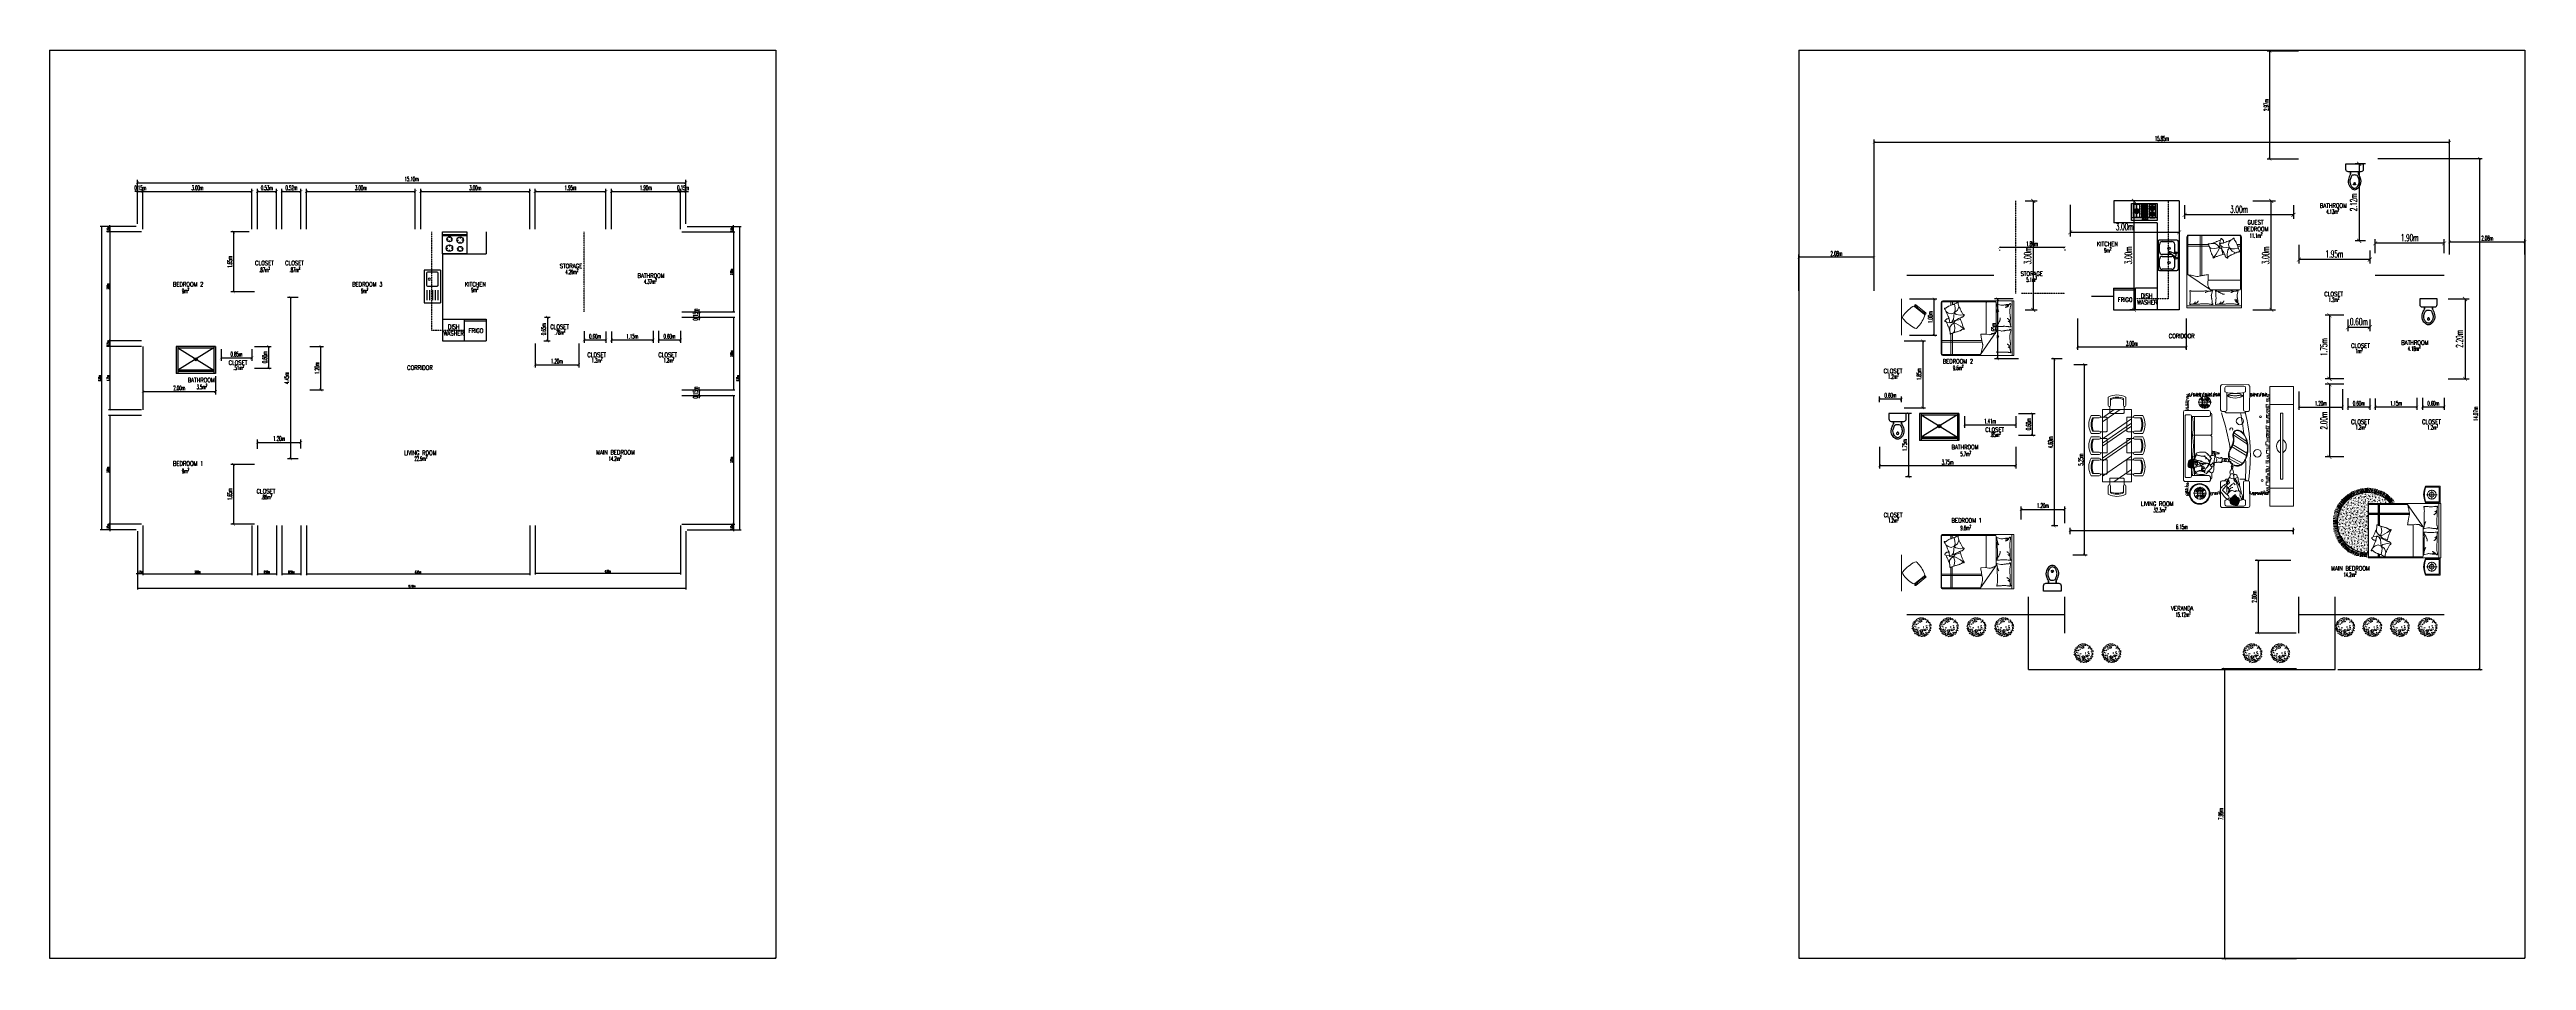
# Model space of a CAD drawing. Header units: metres. Extents: x 2200 to 70418, y 2356 to 27441.
import ezdxf

# ---------------------------------------------------------------- set-up
doc = ezdxf.new("R2010")
doc.units = ezdxf.units.M
doc.header["$LTSCALE"] = 0.5
doc.linetypes.add('HIDDEN2', pattern=[4.7625, 3.175, -1.5875])
doc.layers.get('Defpoints').update_dxf_attribs({"color": 140})
for name, color, linetype, lineweight in [('A-Appl', 11, 'Continuous', 25), ('G-Anno-Dims', 151, 'Continuous', 25), ('I-Furn', 30, 'Continuous', 18), ('L-Site-Plnt', 71, 'Continuous', 25), ('P-Fixt', 131, 'Continuous', 25)]:
    doc.layers.add(name, color=color, linetype=linetype, lineweight=lineweight)
doc.layers.add('A-SKETCH', color=7, linetype='Continuous')
doc.styles.add('Annotative', font='romans.shx', dxfattribs={"width": 0.5})
doc.styles.add('Arch-Dim', font='romans.shx', dxfattribs={"width": 0.5})
doc.styles.add('DIM_FONT', font='SIMPLEX', dxfattribs={"width": 0.6})
doc.styles.get("Standard").update_dxf_attribs({"font": 'romans.shx', "width": 0.75})
doc.dimstyles.new('Annotative m', dxfattribs={"dimscale": 100, "dimtxt": 2.5, "dimasz": 1.5, "dimexe": 1.5, "dimexo": 1.5, "dimgap": 0.8, "dimtad": 1, "dimlfac": 0.001, "dimzin": 3, "dimdsep": 46, "dimtxsty": 'Arch-Dim', "dimblk": 'ARCHTICK', "dimcen": 2.5, "dimazin": 2, "dimtfac": 0.75, "dimtix": 1, "dimtmove": 2, "dimatfit": 3, "dimfxl": 1, "dimtolj": 1, "dimtzin": 0, "dimarcsym": 0})

msp = doc.modelspace()

# ---------------------------------------------------------------- texts
at = {"style": 'Annotative', "width": 0.75}
for s, p in [('BATHROOM', (64728.263, 23084.705)), ('BEDROOM', (62636.209, 22438.044)), ('GUEST', (62735.879, 22624.339)), ('KITCHEN', (58587.894, 22029.442)), ('CLOSET', (7859, 21500)), ('CLOSET', (8686, 21500)), ('STORAGE', (16253, 21420)), ('BATHROOM', (18393.944, 21156.004)), ('STORAGE', (56485.905, 21208.774)), ('BEDROOM 2', (5600, 20916)), ('BEDROOM 3', (10533, 20916)), ('KITCHEN', (13639, 20916)), ('CLOSET', (64850.295, 20646.271)), ('CLOSET', (15989, 19744.505)), ('CORIDOOR', (60568.273, 19492.821)), ('CLOSET', (65588.97, 19228.951)), ('BATHROOM', (66971.914, 19311.004)), ('CLOSET', (7132, 18760)), ('CORRIDOR', (12049, 18623)), ('CLOSET', (17011, 18974)), ('CLOSET', (18965, 18974)), ('CLOSET', (52713.526, 18530.277)), ('BEDROOM 2', (54341.609, 18795.062)), ('CLOSET', (65588.97, 17129)), ('CLOSET', (67542.97, 17129)), ('LIVING ROOM', (11966, 16275)), ('MAIN BEDROOM', (17252, 16290)), ('CLOSET', (55514.584, 16915)), ('BEDROOM 1', (5600, 15981)), ('CLOSET', (7901, 15218)), ('CLOSET', (52717.268, 14565.76)), ('BEDROOM 1', (54584.008, 14412.626)), ('LIVING ROOM', (59800.424, 14871.035)), ('MAIN BEDROOM', (65036.006, 13092.842)), ('VERANDA', (60629.979, 11994.89))]:
    msp.add_text(s, height=120, dxfattribs=at).set_placement(p)
at = {"width": 0.75}
for p in [(6005.066, 18277.696), (54583.037, 16432.697)]:
    msp.add_text('BATHROOM', height=120, dxfattribs=at).set_placement(p)
at = {"char_height": 120, "attachment_point": 1, "style": 'Arch-Dim'}
for s, insert in [('4.13m{\\H1.0833x;²}', (64903.263, 23049.2)), ('9m{\\H1.0833x;²}', (58786.164, 21978.937)), ('11.1m{\\H1.0833x;²}', (62791.043, 22387.539)), ('.87m{\\H1.0833x;²}', (7978, 21444.495)), ('.87m{\\H1.0833x;²}', (8813, 21444.495)), ('4.29m{\\H1.0833x;²}', (16409, 21384.495)), ('5.1m{\\H1.0833x;²}', (56641.905, 21173.269)), ('9m{\\H1.0833x;²}', (5845, 20865.495)), ('9m{\\H1.0833x;²}', (10779, 20865.495)), ('9m{\\H1.0833x;²}', (13814, 20892)), ('4.37m{\\H1.0833x;²}', (18568.944, 21120.499)), ('1.2m{\\H1.0833x;²}', (64972.295, 20622.766)), ('.78m{\\H1.0833x;²}', (16111, 19721)), ('1m{\\H1.0833x;²}', (65710.97, 19205.446)), ('4.18m{\\H1.0833x;²}', (67146.914, 19275.499)), ('.51m{\\H1.0833x;²}', (7267, 18746.495)), ('1.2m{\\H1.0833x;²}', (17133, 18950.495)), ('1.2m{\\H1.0833x;²}', (19110, 18950.495)), ('1.2m{\\H1.0833x;²}', (52835.526, 18506.772)), ('9.6m{\\H1.0833x;²}', (54621.501, 18744.557)), ('3.5m{\\H1.0833x;²}', (6250.066, 18218.191)), ('1.2m{\\H1.0833x;²}', (65710.97, 17105.495)), ('1.2m{\\H1.0833x;²}', (67687.97, 17105.495)), ('5.7m{\\H1.0833x;²}', (54828.037, 16373.192)), ('.85m{\\H1.0833x;²}', (55649.584, 16901.495)), ('9m{\\H1.0833x;²}', (5845, 15902.495)), ('22.9m{\\H1.0833x;²}', (12251, 16245.495)), ('14.2m{\\H1.0833x;²}', (17597, 16245.495)), ('.86m{\\H1.0833x;²}', (8036, 15186)), ('1.2m{\\H1.0833x;²}', (52839.268, 14542.255)), ('9.6m{\\H1.0833x;²}', (54829.008, 14334.121)), ('32.3m{\\H1.0833x;²}', (60145.424, 14826.53)), ('14.2m{\\H1.0833x;²}', (65381.006, 13048.337)), ('15.12m{\\H1.0833x;²}', (60750.596, 11950.385))]:
    msp.add_mtext_dynamic_manual_height_columns(s, width=234, gutter_width=1, heights=[0], dxfattribs=dict(at, insert=insert))
at = {"layer": 'A-Appl', "style": 'Annotative', "width": 0.75}
for s, p in [('WASHER', (59696.826, 20421)), ('DISH', (59798.683, 20600)), ('DISH', (13173, 19745)), ('WASHER', (13052, 19566))]:
    msp.add_text(s, height=120, dxfattribs=at).set_placement(p)

# ---------------------------------------------------------------- blocks, each defined once
blk = doc.blocks.new('_ArchTick')
at = {"color": 0, "linetype": 'ByBlock', "const_width": 0.15}
blk.add_lwpolyline([(-0.5, -0.5), (0.5, 0.5)], dxfattribs=at)
blk = doc.blocks.new('*D9')
at = {"layer": 'Defpoints', "color": 0}
for p in [(18973.999511, 19771), (18973.999511, 19441), (19573.999511, 19768)]:
    blk.add_point(p, dxfattribs=at)
at = {"layer": 'G-Anno-Dims', "color": 0, "lineweight": -2}
for p, q in [((18973.999511, 19696), (18973.999511, 19366)), ((19573.999511, 19441), (18973.999511, 19441)), ((19573.999511, 19693), (19573.999511, 19366))]:
    blk.add_line(p, q, dxfattribs=at)
at = {"layer": 'G-Anno-Dims', "color": 0, "lineweight": -2, "xscale": 75, "yscale": 75, "zscale": 75, "rotation": 180}
blk.add_blockref('_ArchTick', (18973.999511, 19441), dxfattribs=at)
at = {"layer": 'G-Anno-Dims', "color": 0, "lineweight": -2, "xscale": 75, "yscale": 75, "zscale": 75}
blk.add_blockref('_ArchTick', (19573.999511, 19441), dxfattribs=at)
at = {"layer": 'G-Anno-Dims', "color": 0, "insert": (19273.999511, 19543.5), "char_height": 125, "attachment_point": 5, "style": 'Arch-Dim'}
blk.add_mtext('\\A1;0.60m', dxfattribs=at)
blk = doc.blocks.new('*D10')
at = {"layer": 'Defpoints', "color": 0}
for p in [(16923.999022, 19759), (16923.999022, 19441), (17523.999022, 19749)]:
    blk.add_point(p, dxfattribs=at)
at = {"layer": 'G-Anno-Dims', "color": 0, "lineweight": -2}
for p, q in [((16923.999022, 19684), (16923.999022, 19366)), ((17523.999022, 19441), (16923.999022, 19441)), ((17523.999022, 19674), (17523.999022, 19366))]:
    blk.add_line(p, q, dxfattribs=at)
at = {"layer": 'G-Anno-Dims', "color": 0, "lineweight": -2, "xscale": 75, "yscale": 75, "zscale": 75, "rotation": 180}
blk.add_blockref('_ArchTick', (16923.999022, 19441), dxfattribs=at)
at = {"layer": 'G-Anno-Dims', "color": 0, "lineweight": -2, "xscale": 75, "yscale": 75, "zscale": 75}
blk.add_blockref('_ArchTick', (17523.999022, 19441), dxfattribs=at)
at = {"layer": 'G-Anno-Dims', "color": 0, "insert": (17223.999022, 19543.5), "char_height": 125, "attachment_point": 5, "style": 'Arch-Dim'}
blk.add_mtext('\\A1;0.60m', dxfattribs=at)
blk = doc.blocks.new('*D11')
at = {"layer": 'Defpoints', "color": 0}
for p in [(17674, 19749), (17674, 19441), (18824, 19771)]:
    blk.add_point(p, dxfattribs=at)
at = {"layer": 'G-Anno-Dims', "color": 0, "lineweight": -2}
for p, q in [((17674, 19674), (17674, 19366)), ((18824, 19441), (17674, 19441)), ((18824, 19696), (18824, 19366))]:
    blk.add_line(p, q, dxfattribs=at)
at = {"layer": 'G-Anno-Dims', "color": 0, "lineweight": -2, "xscale": 75, "yscale": 75, "zscale": 75, "rotation": 180}
blk.add_blockref('_ArchTick', (17674, 19441), dxfattribs=at)
at = {"layer": 'G-Anno-Dims', "color": 0, "lineweight": -2, "xscale": 75, "yscale": 75, "zscale": 75}
blk.add_blockref('_ArchTick', (18824, 19441), dxfattribs=at)
at = {"layer": 'G-Anno-Dims', "color": 0, "insert": (18249, 19544), "char_height": 125, "attachment_point": 5, "style": 'Arch-Dim'}
blk.add_mtext('\\A1;1.15m', dxfattribs=at)
blk = doc.blocks.new('*D12')
at = {"layer": 'Defpoints', "color": 0}
for p in [(4774, 18517), (6774, 18517), (6774, 18020)]:
    blk.add_point(p, dxfattribs=at)
at = {"layer": 'G-Anno-Dims', "color": 0, "lineweight": -2}
for p, q in [((4774, 18442), (4774, 17945)), ((6774, 18442), (6774, 17945)), ((4774, 18020), (6774, 18020))]:
    blk.add_line(p, q, dxfattribs=at)
at = {"layer": 'G-Anno-Dims', "color": 0, "lineweight": -2, "xscale": 75, "yscale": 75, "zscale": 75, "rotation": 180}
blk.add_blockref('_ArchTick', (4774, 18020), dxfattribs=at)
at = {"layer": 'G-Anno-Dims', "color": 0, "lineweight": -2, "xscale": 75, "yscale": 75, "zscale": 75}
blk.add_blockref('_ArchTick', (6774, 18020), dxfattribs=at)
at = {"layer": 'G-Anno-Dims', "color": 0, "insert": (5774, 18122), "char_height": 125, "attachment_point": 5, "style": 'Arch-Dim'}
blk.add_mtext('\\A1;2.00m', dxfattribs=at)
blk = doc.blocks.new('*D13')
at = {"layer": 'Defpoints', "color": 0}
for p in [(6924, 19267), (7774, 19267), (7774, 18948)]:
    blk.add_point(p, dxfattribs=at)
at = {"layer": 'G-Anno-Dims', "color": 0, "lineweight": -2}
for p, q in [((6924, 19192), (6924, 18873)), ((7774, 19192), (7774, 18873)), ((6924, 18948), (7774, 18948))]:
    blk.add_line(p, q, dxfattribs=at)
at = {"layer": 'G-Anno-Dims', "color": 0, "lineweight": -2, "xscale": 75, "yscale": 75, "zscale": 75, "rotation": 180}
blk.add_blockref('_ArchTick', (6924, 18948), dxfattribs=at)
at = {"layer": 'G-Anno-Dims', "color": 0, "lineweight": -2, "xscale": 75, "yscale": 75, "zscale": 75}
blk.add_blockref('_ArchTick', (7774, 18948), dxfattribs=at)
at = {"layer": 'G-Anno-Dims', "color": 0, "insert": (7349, 19050), "char_height": 125, "attachment_point": 5, "style": 'Arch-Dim'}
blk.add_mtext('\\A1;0.85m', dxfattribs=at)
blk = doc.blocks.new('*D14')
at = {"layer": 'Defpoints', "color": 0}
for p in [(9124, 16624), (9124, 16378), (7924, 16367)]:
    blk.add_point(p, dxfattribs=at)
at = {"layer": 'G-Anno-Dims', "color": 0, "lineweight": -2}
for p, q in [((7924, 16442), (7924, 16699)), ((7924, 16624), (9124, 16624)), ((9124, 16453), (9124, 16699))]:
    blk.add_line(p, q, dxfattribs=at)
at = {"layer": 'G-Anno-Dims', "color": 0, "lineweight": -2, "xscale": 75, "yscale": 75, "zscale": 75, "rotation": 180}
blk.add_blockref('_ArchTick', (7924, 16624), dxfattribs=at)
at = {"layer": 'G-Anno-Dims', "color": 0, "lineweight": -2, "xscale": 75, "yscale": 75, "zscale": 75}
blk.add_blockref('_ArchTick', (9124, 16624), dxfattribs=at)
at = {"layer": 'G-Anno-Dims', "color": 0, "insert": (8524, 16727), "char_height": 125, "attachment_point": 5, "style": 'Arch-Dim'}
blk.add_mtext('\\A1;1.20m', dxfattribs=at)
blk = doc.blocks.new('*D15')
at = {"layer": 'Defpoints', "color": 0}
for p in [(7774, 22417), (7268, 20767), (7924, 20767)]:
    blk.add_point(p, dxfattribs=at)
at = {"layer": 'G-Anno-Dims', "color": 0, "lineweight": -2}
for p, q in [((7699, 22417), (7193, 22417)), ((7268, 22417), (7268, 20767)), ((7849, 20767), (7193, 20767))]:
    blk.add_line(p, q, dxfattribs=at)
at = {"layer": 'G-Anno-Dims', "color": 0, "lineweight": -2, "xscale": 75, "yscale": 75, "zscale": 75}
for p, rotation in [((7268, 22417), 90), ((7268, 20767), 270)]:
    blk.add_blockref('_ArchTick', p, dxfattribs=dict(at, rotation=rotation))
at = {"layer": 'G-Anno-Dims', "color": 0, "insert": (7165.5, 21592), "char_height": 125, "attachment_point": 5, "rotation": 90, "style": 'Arch-Dim'}
blk.add_mtext('\\A1;1.65m', dxfattribs=at)
blk = doc.blocks.new('*D16')
at = {"layer": 'Defpoints', "color": 0}
for p in [(9123.999511, 20617), (8832, 16167), (9123.999511, 16167)]:
    blk.add_point(p, dxfattribs=at)
at = {"layer": 'G-Anno-Dims', "color": 0, "lineweight": -2}
for p, q in [((9048.999511, 20617), (8757, 20617)), ((8832, 20617), (8832, 16167)), ((9048.999511, 16167), (8757, 16167))]:
    blk.add_line(p, q, dxfattribs=at)
at = {"layer": 'G-Anno-Dims', "color": 0, "lineweight": -2, "xscale": 75, "yscale": 75, "zscale": 75}
for p, rotation in [((8832, 20617), 90), ((8832, 16167), 270)]:
    blk.add_blockref('_ArchTick', p, dxfattribs=dict(at, rotation=rotation))
at = {"layer": 'G-Anno-Dims', "color": 0, "insert": (8729.5, 18392), "char_height": 125, "attachment_point": 5, "rotation": 90, "style": 'Arch-Dim'}
blk.add_mtext('\\A1;4.45m', dxfattribs=at)
blk = doc.blocks.new('*D17')
at = {"layer": 'Defpoints', "color": 0}
for p in [(7924, 16017), (7268, 14367), (7924, 14367)]:
    blk.add_point(p, dxfattribs=at)
at = {"layer": 'G-Anno-Dims', "color": 0, "lineweight": -2}
for p, q in [((7849, 16017), (7193, 16017)), ((7268, 16017), (7268, 14367)), ((7849, 14367), (7193, 14367))]:
    blk.add_line(p, q, dxfattribs=at)
at = {"layer": 'G-Anno-Dims', "color": 0, "lineweight": -2, "xscale": 75, "yscale": 75, "zscale": 75}
for p, rotation in [((7268, 16017), 90), ((7268, 14367), 270)]:
    blk.add_blockref('_ArchTick', p, dxfattribs=dict(at, rotation=rotation))
at = {"layer": 'G-Anno-Dims', "color": 0, "insert": (7165.5, 15192), "char_height": 125, "attachment_point": 5, "rotation": 90, "style": 'Arch-Dim'}
blk.add_mtext('\\A1;1.65m', dxfattribs=at)
blk = doc.blocks.new('*D18')
at = {"layer": 'Defpoints', "color": 0}
for p in [(7774, 19267), (7774, 18667), (8231, 18667)]:
    blk.add_point(p, dxfattribs=at)
at = {"layer": 'G-Anno-Dims', "color": 0, "lineweight": -2}
for p, q in [((7849, 19267), (8306, 19267)), ((8231, 19267), (8231, 18667)), ((7849, 18667), (8306, 18667))]:
    blk.add_line(p, q, dxfattribs=at)
at = {"layer": 'G-Anno-Dims', "color": 0, "lineweight": -2, "xscale": 75, "yscale": 75, "zscale": 75}
for p, rotation in [((8231, 19267), 90), ((8231, 18667), 270)]:
    blk.add_blockref('_ArchTick', p, dxfattribs=dict(at, rotation=rotation))
at = {"layer": 'G-Anno-Dims', "color": 0, "insert": (8128, 18967), "char_height": 125, "attachment_point": 5, "rotation": 90, "style": 'Arch-Dim'}
blk.add_mtext('\\A1;0.60m', dxfattribs=at)
blk = doc.blocks.new('*D19')
at = {"layer": 'Defpoints', "color": 0}
for p in [(15760, 20067), (15736, 19417), (15911, 19417)]:
    blk.add_point(p, dxfattribs=at)
at = {"layer": 'G-Anno-Dims', "color": 0, "lineweight": -2}
for p, q in [((15835, 20067), (15986, 20067)), ((15911, 20067), (15911, 19417)), ((15811, 19417), (15986, 19417))]:
    blk.add_line(p, q, dxfattribs=at)
at = {"layer": 'G-Anno-Dims', "color": 0, "lineweight": -2, "xscale": 75, "yscale": 75, "zscale": 75}
for p, rotation in [((15911, 20067), 90), ((15911, 19417), 270)]:
    blk.add_blockref('_ArchTick', p, dxfattribs=dict(at, rotation=rotation))
at = {"layer": 'G-Anno-Dims', "color": 0, "insert": (15808, 19742), "char_height": 125, "attachment_point": 5, "rotation": 90, "style": 'Arch-Dim'}
blk.add_mtext('\\A1;0.65m', dxfattribs=at)
blk = doc.blocks.new('*D20')
at = {"layer": 'Defpoints', "color": 0}
for p in [(15574, 19417), (16774, 19417), (16774, 18758)]:
    blk.add_point(p, dxfattribs=at)
at = {"layer": 'G-Anno-Dims', "color": 0, "lineweight": -2}
for p, q in [((15574, 19342), (15574, 18683)), ((16774, 19342), (16774, 18683)), ((15574, 18758), (16774, 18758))]:
    blk.add_line(p, q, dxfattribs=at)
at = {"layer": 'G-Anno-Dims', "color": 0, "lineweight": -2, "xscale": 75, "yscale": 75, "zscale": 75, "rotation": 180}
blk.add_blockref('_ArchTick', (15574, 18758), dxfattribs=at)
at = {"layer": 'G-Anno-Dims', "color": 0, "lineweight": -2, "xscale": 75, "yscale": 75, "zscale": 75}
blk.add_blockref('_ArchTick', (16774, 18758), dxfattribs=at)
at = {"layer": 'G-Anno-Dims', "color": 0, "insert": (16174, 18860), "char_height": 125, "attachment_point": 5, "style": 'Arch-Dim'}
blk.add_mtext('\\A1;1.20m', dxfattribs=at)
blk = doc.blocks.new('*D21')
at = {"layer": 'Defpoints', "color": 0}
for p in [(9295, 19267), (9670, 19267), (9295, 18067)]:
    blk.add_point(p, dxfattribs=at)
at = {"layer": 'G-Anno-Dims', "color": 0, "lineweight": -2}
for p, q in [((9370, 19267), (9745, 19267)), ((9670, 18067), (9670, 19267)), ((9370, 18067), (9745, 18067))]:
    blk.add_line(p, q, dxfattribs=at)
at = {"layer": 'G-Anno-Dims', "color": 0, "lineweight": -2, "xscale": 75, "yscale": 75, "zscale": 75}
for p, rotation in [((9670, 19267), 90), ((9670, 18067), 270)]:
    blk.add_blockref('_ArchTick', p, dxfattribs=dict(at, rotation=rotation))
at = {"layer": 'G-Anno-Dims', "color": 0, "insert": (9567, 18667), "char_height": 125, "attachment_point": 5, "rotation": 90, "style": 'Arch-Dim'}
blk.add_mtext('\\A1;1.20m', dxfattribs=at)
blk = doc.blocks.new('*D22')
at = {"layer": 'Defpoints', "color": 0}
for p in [(19724, 23774), (4624, 22567), (19724, 22567)]:
    blk.add_point(p, dxfattribs=at)
at = {"layer": 'G-Anno-Dims', "color": 0, "lineweight": -2}
for p, q in [((4624, 22642), (4624, 23849)), ((4624, 23774), (19724, 23774)), ((19724, 22642), (19724, 23849))]:
    blk.add_line(p, q, dxfattribs=at)
at = {"layer": 'G-Anno-Dims', "color": 0, "lineweight": -2, "xscale": 75, "yscale": 75, "zscale": 75, "rotation": 180}
blk.add_blockref('_ArchTick', (4624, 23774), dxfattribs=at)
at = {"layer": 'G-Anno-Dims', "color": 0, "lineweight": -2, "xscale": 75, "yscale": 75, "zscale": 75}
blk.add_blockref('_ArchTick', (19724, 23774), dxfattribs=at)
at = {"layer": 'G-Anno-Dims', "color": 0, "insert": (12174, 23877), "char_height": 125, "attachment_point": 5, "style": 'Arch-Dim'}
blk.add_mtext('\\A1;15.10m', dxfattribs=at)
blk = doc.blocks.new('*D23')
at = {"layer": 'Defpoints', "color": 0}
for p in [(4774, 23532), (4624, 22567), (4774, 22417)]:
    blk.add_point(p, dxfattribs=at)
at = {"layer": 'G-Anno-Dims', "color": 0, "lineweight": -2}
for p, q in [((4624, 23532), (4549, 23532)), ((4624, 22642), (4624, 23607)), ((4624, 23532), (4774, 23532)), ((4774, 22492), (4774, 23607)), ((4774, 23532), (4849, 23532))]:
    blk.add_line(p, q, dxfattribs=at)
at = {"layer": 'G-Anno-Dims', "color": 0, "lineweight": -2, "xscale": 75, "yscale": 75, "zscale": 75}
blk.add_blockref('_ArchTick', (4624, 23532), dxfattribs=at)
at = {"layer": 'G-Anno-Dims', "color": 0, "lineweight": -2, "xscale": 75, "yscale": 75, "zscale": 75, "rotation": 180}
blk.add_blockref('_ArchTick', (4774, 23532), dxfattribs=at)
at = {"layer": 'G-Anno-Dims', "color": 0, "insert": (4699, 23634.5), "char_height": 125, "attachment_point": 5, "style": 'Arch-Dim'}
blk.add_mtext('\\A1;0.15m', dxfattribs=at)
blk = doc.blocks.new('*D24')
at = {"layer": 'Defpoints', "color": 0}
for p in [(7774, 23532), (4774, 22417), (7774, 22417)]:
    blk.add_point(p, dxfattribs=at)
at = {"layer": 'G-Anno-Dims', "color": 0, "lineweight": -2}
for p, q in [((4774, 22492), (4774, 23607)), ((4774, 23532), (7774, 23532)), ((7774, 22492), (7774, 23607))]:
    blk.add_line(p, q, dxfattribs=at)
at = {"layer": 'G-Anno-Dims', "color": 0, "lineweight": -2, "xscale": 75, "yscale": 75, "zscale": 75, "rotation": 180}
blk.add_blockref('_ArchTick', (4774, 23532), dxfattribs=at)
at = {"layer": 'G-Anno-Dims', "color": 0, "lineweight": -2, "xscale": 75, "yscale": 75, "zscale": 75}
blk.add_blockref('_ArchTick', (7774, 23532), dxfattribs=at)
at = {"layer": 'G-Anno-Dims', "color": 0, "insert": (6274, 23634.5), "char_height": 125, "attachment_point": 5, "style": 'Arch-Dim'}
blk.add_mtext('\\A1;3.00m', dxfattribs=at)
blk = doc.blocks.new('*D25')
at = {"layer": 'Defpoints', "color": 0}
for p in [(8449, 23532), (7924, 22417), (8449, 22417)]:
    blk.add_point(p, dxfattribs=at)
at = {"layer": 'G-Anno-Dims', "color": 0, "lineweight": -2}
for p, q in [((7924, 22492), (7924, 23607)), ((7924, 23532), (8449, 23532)), ((8449, 22492), (8449, 23607))]:
    blk.add_line(p, q, dxfattribs=at)
at = {"layer": 'G-Anno-Dims', "color": 0, "lineweight": -2, "xscale": 75, "yscale": 75, "zscale": 75, "rotation": 180}
blk.add_blockref('_ArchTick', (7924, 23532), dxfattribs=at)
at = {"layer": 'G-Anno-Dims', "color": 0, "lineweight": -2, "xscale": 75, "yscale": 75, "zscale": 75}
blk.add_blockref('_ArchTick', (8449, 23532), dxfattribs=at)
at = {"layer": 'G-Anno-Dims', "color": 0, "insert": (8186.5, 23634.5), "char_height": 125, "attachment_point": 5, "style": 'Arch-Dim'}
blk.add_mtext('\\A1;0.53m', dxfattribs=at)
blk = doc.blocks.new('*D26')
at = {"layer": 'Defpoints', "color": 0}
for p in [(9124, 23532), (8599, 22417), (9124, 22417)]:
    blk.add_point(p, dxfattribs=at)
at = {"layer": 'G-Anno-Dims', "color": 0, "lineweight": -2}
for p, q in [((8599, 22492), (8599, 23607)), ((8599, 23532), (9124, 23532)), ((9124, 22492), (9124, 23607))]:
    blk.add_line(p, q, dxfattribs=at)
at = {"layer": 'G-Anno-Dims', "color": 0, "lineweight": -2, "xscale": 75, "yscale": 75, "zscale": 75, "rotation": 180}
blk.add_blockref('_ArchTick', (8599, 23532), dxfattribs=at)
at = {"layer": 'G-Anno-Dims', "color": 0, "lineweight": -2, "xscale": 75, "yscale": 75, "zscale": 75}
blk.add_blockref('_ArchTick', (9124, 23532), dxfattribs=at)
at = {"layer": 'G-Anno-Dims', "color": 0, "insert": (8861, 23635), "char_height": 125, "attachment_point": 5, "style": 'Arch-Dim'}
blk.add_mtext('\\A1;0.52m', dxfattribs=at)
blk = doc.blocks.new('*D27')
at = {"layer": 'Defpoints', "color": 0}
for p in [(12273.999511, 23532), (9273.999511, 22417), (12273.999511, 22417)]:
    blk.add_point(p, dxfattribs=at)
at = {"layer": 'G-Anno-Dims', "color": 0, "lineweight": -2}
for p, q in [((9273.999511, 22492), (9273.999511, 23607)), ((9273.999511, 23532), (12273.999511, 23532)), ((12273.999511, 22492), (12273.999511, 23607))]:
    blk.add_line(p, q, dxfattribs=at)
at = {"layer": 'G-Anno-Dims', "color": 0, "lineweight": -2, "xscale": 75, "yscale": 75, "zscale": 75, "rotation": 180}
blk.add_blockref('_ArchTick', (9273.999511, 23532), dxfattribs=at)
at = {"layer": 'G-Anno-Dims', "color": 0, "lineweight": -2, "xscale": 75, "yscale": 75, "zscale": 75}
blk.add_blockref('_ArchTick', (12273.999511, 23532), dxfattribs=at)
at = {"layer": 'G-Anno-Dims', "color": 0, "insert": (10773.999511, 23634.5), "char_height": 125, "attachment_point": 5, "style": 'Arch-Dim'}
blk.add_mtext('\\A1;3.00m', dxfattribs=at)
blk = doc.blocks.new('*D28')
at = {"layer": 'Defpoints', "color": 0}
for p in [(15423.999511, 23532), (12423.999511, 22417), (15423.999511, 22417)]:
    blk.add_point(p, dxfattribs=at)
at = {"layer": 'G-Anno-Dims', "color": 0, "lineweight": -2}
for p, q in [((12423.999511, 22492), (12423.999511, 23607)), ((12423.999511, 23532), (15423.999511, 23532)), ((15423.999511, 22492), (15423.999511, 23607))]:
    blk.add_line(p, q, dxfattribs=at)
at = {"layer": 'G-Anno-Dims', "color": 0, "lineweight": -2, "xscale": 75, "yscale": 75, "zscale": 75, "rotation": 180}
blk.add_blockref('_ArchTick', (12423.999511, 23532), dxfattribs=at)
at = {"layer": 'G-Anno-Dims', "color": 0, "lineweight": -2, "xscale": 75, "yscale": 75, "zscale": 75}
blk.add_blockref('_ArchTick', (15423.999511, 23532), dxfattribs=at)
at = {"layer": 'G-Anno-Dims', "color": 0, "insert": (13923.999511, 23634.5), "char_height": 125, "attachment_point": 5, "style": 'Arch-Dim'}
blk.add_mtext('\\A1;3.00m', dxfattribs=at)
blk = doc.blocks.new('*D29')
at = {"layer": 'Defpoints', "color": 0}
for p in [(17524, 23532), (15574, 22417), (17524, 22417)]:
    blk.add_point(p, dxfattribs=at)
at = {"layer": 'G-Anno-Dims', "color": 0, "lineweight": -2}
for p, q in [((15574, 22492), (15574, 23607)), ((15574, 23532), (17524, 23532)), ((17524, 22492), (17524, 23607))]:
    blk.add_line(p, q, dxfattribs=at)
at = {"layer": 'G-Anno-Dims', "color": 0, "lineweight": -2, "xscale": 75, "yscale": 75, "zscale": 75, "rotation": 180}
blk.add_blockref('_ArchTick', (15574, 23532), dxfattribs=at)
at = {"layer": 'G-Anno-Dims', "color": 0, "lineweight": -2, "xscale": 75, "yscale": 75, "zscale": 75}
blk.add_blockref('_ArchTick', (17524, 23532), dxfattribs=at)
at = {"layer": 'G-Anno-Dims', "color": 0, "insert": (16549, 23635), "char_height": 125, "attachment_point": 5, "style": 'Arch-Dim'}
blk.add_mtext('\\A1;1.95m', dxfattribs=at)
blk = doc.blocks.new('*D30')
at = {"layer": 'Defpoints', "color": 0}
for p in [(19574, 23532), (17674, 22417), (19574, 22417)]:
    blk.add_point(p, dxfattribs=at)
at = {"layer": 'G-Anno-Dims', "color": 0, "lineweight": -2}
for p, q in [((17674, 22492), (17674, 23607)), ((17674, 23532), (19574, 23532)), ((19574, 22492), (19574, 23607))]:
    blk.add_line(p, q, dxfattribs=at)
at = {"layer": 'G-Anno-Dims', "color": 0, "lineweight": -2, "xscale": 75, "yscale": 75, "zscale": 75, "rotation": 180}
blk.add_blockref('_ArchTick', (17674, 23532), dxfattribs=at)
at = {"layer": 'G-Anno-Dims', "color": 0, "lineweight": -2, "xscale": 75, "yscale": 75, "zscale": 75}
blk.add_blockref('_ArchTick', (19574, 23532), dxfattribs=at)
at = {"layer": 'G-Anno-Dims', "color": 0, "insert": (18624, 23635), "char_height": 125, "attachment_point": 5, "style": 'Arch-Dim'}
blk.add_mtext('\\A1;1.90m', dxfattribs=at)
blk = doc.blocks.new('*D31')
at = {"layer": 'Defpoints', "color": 0}
for p in [(19723.999511, 23532), (19723.999511, 22567), (19573.999511, 22417)]:
    blk.add_point(p, dxfattribs=at)
at = {"layer": 'G-Anno-Dims', "color": 0, "lineweight": -2}
for p, q in [((19573.999511, 23532), (19498.999511, 23532)), ((19573.999511, 22492), (19573.999511, 23607)), ((19573.999511, 23532), (19723.999511, 23532)), ((19723.999511, 22642), (19723.999511, 23607)), ((19723.999511, 23532), (19798.999511, 23532))]:
    blk.add_line(p, q, dxfattribs=at)
at = {"layer": 'G-Anno-Dims', "color": 0, "lineweight": -2, "xscale": 75, "yscale": 75, "zscale": 75}
blk.add_blockref('_ArchTick', (19573.999511, 23532), dxfattribs=at)
at = {"layer": 'G-Anno-Dims', "color": 0, "lineweight": -2, "xscale": 75, "yscale": 75, "zscale": 75, "rotation": 180}
blk.add_blockref('_ArchTick', (19723.999511, 23532), dxfattribs=at)
at = {"layer": 'G-Anno-Dims', "color": 0, "insert": (19648.999511, 23634.5), "char_height": 125, "attachment_point": 5, "style": 'Arch-Dim'}
blk.add_mtext('\\A1;0.15m', dxfattribs=at)
blk = doc.blocks.new('*D32')
at = {"layer": 'Defpoints', "color": 0}
for p in [(4624, 22567), (3630, 14217), (4624, 14217)]:
    blk.add_point(p, dxfattribs=at)
at = {"layer": 'G-Anno-Dims', "color": 0, "lineweight": -2}
for p, q in [((4586.5, 22567), (3592.5, 22567)), ((3630, 22567), (3630, 14217)), ((4586.5, 14217), (3592.5, 14217))]:
    blk.add_line(p, q, dxfattribs=at)
at = {"layer": 'G-Anno-Dims', "color": 0, "lineweight": -2, "xscale": 37.5, "yscale": 37.5, "zscale": 37.5}
for p, rotation in [((3630, 22567), 90), ((3630, 14217), 270)]:
    blk.add_blockref('_ArchTick', p, dxfattribs=dict(at, rotation=rotation))
at = {"layer": 'G-Anno-Dims', "color": 0, "insert": (3578.75, 18392), "char_height": 62.5, "attachment_point": 5, "rotation": 90, "style": 'Arch-Dim'}
blk.add_mtext('\\A1;8.35m', dxfattribs=at)
blk = doc.blocks.new('*D33')
at = {"layer": 'Defpoints', "color": 0}
for p in [(4624, 22567), (3861, 22417), (4774, 22417)]:
    blk.add_point(p, dxfattribs=at)
at = {"layer": 'G-Anno-Dims', "color": 0, "lineweight": -2}
for p, q in [((4586.5, 22567), (3823.5, 22567)), ((3861, 22567), (3861, 22604.5)), ((3861, 22567), (3861, 22417)), ((4736.5, 22417), (3823.5, 22417)), ((3861, 22417), (3861, 22379.5))]:
    blk.add_line(p, q, dxfattribs=at)
at = {"layer": 'G-Anno-Dims', "color": 0, "lineweight": -2, "xscale": 37.5, "yscale": 37.5, "zscale": 37.5}
for p, rotation in [((3861, 22567), 270), ((3861, 22417), 90)]:
    blk.add_blockref('_ArchTick', p, dxfattribs=dict(at, rotation=rotation))
at = {"layer": 'G-Anno-Dims', "color": 0, "insert": (3809.75, 22492), "char_height": 62.5, "attachment_point": 5, "rotation": 90, "style": 'Arch-Dim'}
blk.add_mtext('\\A1;0.15m', dxfattribs=at)
blk = doc.blocks.new('*D34')
at = {"layer": 'Defpoints', "color": 0}
for p in [(4774, 22417), (3861, 19417), (4774, 19417)]:
    blk.add_point(p, dxfattribs=at)
at = {"layer": 'G-Anno-Dims', "color": 0, "lineweight": -2}
for p, q in [((4736.5, 22417), (3823.5, 22417)), ((3861, 22417), (3861, 19417)), ((4736.5, 19417), (3823.5, 19417))]:
    blk.add_line(p, q, dxfattribs=at)
at = {"layer": 'G-Anno-Dims', "color": 0, "lineweight": -2, "xscale": 37.5, "yscale": 37.5, "zscale": 37.5}
for p, rotation in [((3861, 22417), 90), ((3861, 19417), 270)]:
    blk.add_blockref('_ArchTick', p, dxfattribs=dict(at, rotation=rotation))
at = {"layer": 'G-Anno-Dims', "color": 0, "insert": (3809.75, 20917), "char_height": 62.5, "attachment_point": 5, "rotation": 90, "style": 'Arch-Dim'}
blk.add_mtext('\\A1;3.00m', dxfattribs=at)
blk = doc.blocks.new('*D35')
at = {"layer": 'Defpoints', "color": 0}
for p in [(3861, 19267), (4774, 19417), (4774, 19267)]:
    blk.add_point(p, dxfattribs=at)
at = {"layer": 'G-Anno-Dims', "color": 0, "lineweight": -2}
for p, q in [((4736.5, 19417), (3823.5, 19417)), ((4736.5, 19267), (3823.5, 19267)), ((3861, 19417), (3861, 19454.5)), ((3861, 19417), (3861, 19267)), ((3861, 19267), (3861, 19229.5))]:
    blk.add_line(p, q, dxfattribs=at)
at = {"layer": 'G-Anno-Dims', "color": 0, "lineweight": -2, "xscale": 37.5, "yscale": 37.5, "zscale": 37.5}
for p, rotation in [((3861, 19417), 270), ((3861, 19267), 90)]:
    blk.add_blockref('_ArchTick', p, dxfattribs=dict(at, rotation=rotation))
at = {"layer": 'G-Anno-Dims', "color": 0, "insert": (3809.75, 19342), "char_height": 62.5, "attachment_point": 5, "rotation": 90, "style": 'Arch-Dim'}
blk.add_mtext('\\A1;0.15m', dxfattribs=at)
blk = doc.blocks.new('*D36')
at = {"layer": 'Defpoints', "color": 0}
for p in [(4774, 19267), (3861, 17517), (4774, 17517)]:
    blk.add_point(p, dxfattribs=at)
at = {"layer": 'G-Anno-Dims', "color": 0, "lineweight": -2}
for p, q in [((4736.5, 19267), (3823.5, 19267)), ((3861, 19267), (3861, 17517)), ((4736.5, 17517), (3823.5, 17517))]:
    blk.add_line(p, q, dxfattribs=at)
at = {"layer": 'G-Anno-Dims', "color": 0, "lineweight": -2, "xscale": 37.5, "yscale": 37.5, "zscale": 37.5}
for p, rotation in [((3861, 19267), 90), ((3861, 17517), 270)]:
    blk.add_blockref('_ArchTick', p, dxfattribs=dict(at, rotation=rotation))
at = {"layer": 'G-Anno-Dims', "color": 0, "insert": (3809.75, 18392), "char_height": 62.5, "attachment_point": 5, "rotation": 90, "style": 'Arch-Dim'}
blk.add_mtext('\\A1;1.75m', dxfattribs=at)
blk = doc.blocks.new('*D37')
at = {"layer": 'Defpoints', "color": 0}
for p in [(4774, 17367), (3861, 14367), (4774, 14367)]:
    blk.add_point(p, dxfattribs=at)
at = {"layer": 'G-Anno-Dims', "color": 0, "lineweight": -2}
for p, q in [((4736.5, 17367), (3823.5, 17367)), ((3861, 17367), (3861, 14367)), ((4736.5, 14367), (3823.5, 14367))]:
    blk.add_line(p, q, dxfattribs=at)
at = {"layer": 'G-Anno-Dims', "color": 0, "lineweight": -2, "xscale": 37.5, "yscale": 37.5, "zscale": 37.5}
for p, rotation in [((3861, 17367), 90), ((3861, 14367), 270)]:
    blk.add_blockref('_ArchTick', p, dxfattribs=dict(at, rotation=rotation))
at = {"layer": 'G-Anno-Dims', "color": 0, "insert": (3809.75, 15867), "char_height": 62.5, "attachment_point": 5, "rotation": 90, "style": 'Arch-Dim'}
blk.add_mtext('\\A1;3.00m', dxfattribs=at)
blk = doc.blocks.new('*D38')
at = {"layer": 'Defpoints', "color": 0}
for p in [(4774, 14367), (3861, 14217), (4624, 14217)]:
    blk.add_point(p, dxfattribs=at)
at = {"layer": 'G-Anno-Dims', "color": 0, "lineweight": -2}
for p, q in [((4736.5, 14367), (3823.5, 14367)), ((3861, 14367), (3861, 14404.5)), ((3861, 14367), (3861, 14217)), ((4586.5, 14217), (3823.5, 14217)), ((3861, 14217), (3861, 14179.5))]:
    blk.add_line(p, q, dxfattribs=at)
at = {"layer": 'G-Anno-Dims', "color": 0, "lineweight": -2, "xscale": 37.5, "yscale": 37.5, "zscale": 37.5}
for p, rotation in [((3861, 14367), 270), ((3861, 14217), 90)]:
    blk.add_blockref('_ArchTick', p, dxfattribs=dict(at, rotation=rotation))
at = {"layer": 'G-Anno-Dims', "color": 0, "insert": (3809.75, 14292), "char_height": 62.5, "attachment_point": 5, "rotation": 90, "style": 'Arch-Dim'}
blk.add_mtext('\\A1;0.15m', dxfattribs=at)
blk = doc.blocks.new('*D39')
at = {"layer": 'Defpoints', "color": 0}
for p in [(4624, 14217), (19724, 14217), (19724, 12612)]:
    blk.add_point(p, dxfattribs=at)
at = {"layer": 'G-Anno-Dims', "color": 0, "lineweight": -2}
for p, q in [((4624, 14180), (4624, 12575)), ((19724, 14180), (19724, 12575)), ((4624, 12612), (19724, 12612))]:
    blk.add_line(p, q, dxfattribs=at)
at = {"layer": 'G-Anno-Dims', "color": 0, "lineweight": -2, "xscale": 37.5, "yscale": 37.5, "zscale": 37.5, "rotation": 180}
blk.add_blockref('_ArchTick', (4624, 12612), dxfattribs=at)
at = {"layer": 'G-Anno-Dims', "color": 0, "lineweight": -2, "xscale": 37.5, "yscale": 37.5, "zscale": 37.5}
blk.add_blockref('_ArchTick', (19724, 12612), dxfattribs=at)
at = {"layer": 'G-Anno-Dims', "color": 0, "insert": (12174, 12663), "char_height": 62.5, "attachment_point": 5, "style": 'Arch-Dim'}
blk.add_mtext('\\A1;15.10m', dxfattribs=at)
blk = doc.blocks.new('*D40')
at = {"layer": 'Defpoints', "color": 0}
for p in [(4774, 14367), (4624, 14217), (4624, 13003)]:
    blk.add_point(p, dxfattribs=at)
at = {"layer": 'G-Anno-Dims', "color": 0, "lineweight": -2}
for p, q in [((4774, 14329.5), (4774, 12965.5)), ((4624, 14179.5), (4624, 12965.5)), ((4624, 13003), (4586.5, 13003)), ((4774, 13003), (4624, 13003)), ((4774, 13003), (4811.5, 13003))]:
    blk.add_line(p, q, dxfattribs=at)
at = {"layer": 'G-Anno-Dims', "color": 0, "lineweight": -2, "xscale": 37.5, "yscale": 37.5, "zscale": 37.5}
blk.add_blockref('_ArchTick', (4624, 13003), dxfattribs=at)
at = {"layer": 'G-Anno-Dims', "color": 0, "lineweight": -2, "xscale": 37.5, "yscale": 37.5, "zscale": 37.5, "rotation": 180}
blk.add_blockref('_ArchTick', (4774, 13003), dxfattribs=at)
at = {"layer": 'G-Anno-Dims', "color": 0, "insert": (4699, 13054.25), "char_height": 62.5, "attachment_point": 5, "style": 'Arch-Dim'}
blk.add_mtext('\\A1;0.15m', dxfattribs=at)
blk = doc.blocks.new('*D41')
at = {"layer": 'Defpoints', "color": 0}
for p in [(4774, 14367), (7774, 14367), (7774, 13003)]:
    blk.add_point(p, dxfattribs=at)
at = {"layer": 'G-Anno-Dims', "color": 0, "lineweight": -2}
for p, q in [((4774, 14329.5), (4774, 12965.5)), ((7774, 14329.5), (7774, 12965.5)), ((4774, 13003), (7774, 13003))]:
    blk.add_line(p, q, dxfattribs=at)
at = {"layer": 'G-Anno-Dims', "color": 0, "lineweight": -2, "xscale": 37.5, "yscale": 37.5, "zscale": 37.5, "rotation": 180}
blk.add_blockref('_ArchTick', (4774, 13003), dxfattribs=at)
at = {"layer": 'G-Anno-Dims', "color": 0, "lineweight": -2, "xscale": 37.5, "yscale": 37.5, "zscale": 37.5}
blk.add_blockref('_ArchTick', (7774, 13003), dxfattribs=at)
at = {"layer": 'G-Anno-Dims', "color": 0, "insert": (6274, 13054.25), "char_height": 62.5, "attachment_point": 5, "style": 'Arch-Dim'}
blk.add_mtext('\\A1;3.00m', dxfattribs=at)
blk = doc.blocks.new('*D42')
at = {"layer": 'Defpoints', "color": 0}
for p in [(7924, 14367), (8449, 14367), (8449, 13003)]:
    blk.add_point(p, dxfattribs=at)
at = {"layer": 'G-Anno-Dims', "color": 0, "lineweight": -2}
for p, q in [((7924, 14330), (7924, 12966)), ((8449, 14330), (8449, 12966)), ((7924, 13003), (8449, 13003))]:
    blk.add_line(p, q, dxfattribs=at)
at = {"layer": 'G-Anno-Dims', "color": 0, "lineweight": -2, "xscale": 37.5, "yscale": 37.5, "zscale": 37.5, "rotation": 180}
blk.add_blockref('_ArchTick', (7924, 13003), dxfattribs=at)
at = {"layer": 'G-Anno-Dims', "color": 0, "lineweight": -2, "xscale": 37.5, "yscale": 37.5, "zscale": 37.5}
blk.add_blockref('_ArchTick', (8449, 13003), dxfattribs=at)
at = {"layer": 'G-Anno-Dims', "color": 0, "insert": (8186, 13054), "char_height": 62.5, "attachment_point": 5, "style": 'Arch-Dim'}
blk.add_mtext('\\A1;0.52m', dxfattribs=at)
blk = doc.blocks.new('*D43')
at = {"layer": 'Defpoints', "color": 0}
for p in [(8599, 14367), (9124, 14367), (9124, 13003)]:
    blk.add_point(p, dxfattribs=at)
at = {"layer": 'G-Anno-Dims', "color": 0, "lineweight": -2}
for p, q in [((8599, 14330), (8599, 12966)), ((9124, 14330), (9124, 12966)), ((8599, 13003), (9124, 13003))]:
    blk.add_line(p, q, dxfattribs=at)
at = {"layer": 'G-Anno-Dims', "color": 0, "lineweight": -2, "xscale": 37.5, "yscale": 37.5, "zscale": 37.5, "rotation": 180}
blk.add_blockref('_ArchTick', (8599, 13003), dxfattribs=at)
at = {"layer": 'G-Anno-Dims', "color": 0, "lineweight": -2, "xscale": 37.5, "yscale": 37.5, "zscale": 37.5}
blk.add_blockref('_ArchTick', (9124, 13003), dxfattribs=at)
at = {"layer": 'G-Anno-Dims', "color": 0, "insert": (8861, 13054), "char_height": 62.5, "attachment_point": 5, "style": 'Arch-Dim'}
blk.add_mtext('\\A1;0.52m', dxfattribs=at)
blk = doc.blocks.new('*D44')
at = {"layer": 'Defpoints', "color": 0}
for p in [(9273.999511, 14367), (15423.999511, 14367), (15423.999511, 13003)]:
    blk.add_point(p, dxfattribs=at)
at = {"layer": 'G-Anno-Dims', "color": 0, "lineweight": -2}
for p, q in [((9273.999511, 14329.5), (9273.999511, 12965.5)), ((15423.999511, 14329.5), (15423.999511, 12965.5)), ((9273.999511, 13003), (15423.999511, 13003))]:
    blk.add_line(p, q, dxfattribs=at)
at = {"layer": 'G-Anno-Dims', "color": 0, "lineweight": -2, "xscale": 37.5, "yscale": 37.5, "zscale": 37.5, "rotation": 180}
blk.add_blockref('_ArchTick', (9273.999511, 13003), dxfattribs=at)
at = {"layer": 'G-Anno-Dims', "color": 0, "lineweight": -2, "xscale": 37.5, "yscale": 37.5, "zscale": 37.5}
blk.add_blockref('_ArchTick', (15423.999511, 13003), dxfattribs=at)
at = {"layer": 'G-Anno-Dims', "color": 0, "insert": (12348.999511, 13054.25), "char_height": 62.5, "attachment_point": 5, "style": 'Arch-Dim'}
blk.add_mtext('\\A1;6.15m', dxfattribs=at)
blk = doc.blocks.new('*D45')
at = {"layer": 'Defpoints', "color": 0}
for p in [(15573.999511, 14367), (19573.999511, 14367), (19573.999511, 13021.75)]:
    blk.add_point(p, dxfattribs=at)
at = {"layer": 'G-Anno-Dims', "color": 0, "lineweight": -2}
for p, q in [((15573.999511, 14329.5), (15573.999511, 12984.25)), ((19573.999511, 14329.5), (19573.999511, 12984.25)), ((15573.999511, 13021.75), (19573.999511, 13021.75))]:
    blk.add_line(p, q, dxfattribs=at)
at = {"layer": 'G-Anno-Dims', "color": 0, "lineweight": -2, "xscale": 37.5, "yscale": 37.5, "zscale": 37.5, "rotation": 180}
blk.add_blockref('_ArchTick', (15573.999511, 13021.75), dxfattribs=at)
at = {"layer": 'G-Anno-Dims', "color": 0, "lineweight": -2, "xscale": 37.5, "yscale": 37.5, "zscale": 37.5}
blk.add_blockref('_ArchTick', (19573.999511, 13021.75), dxfattribs=at)
at = {"layer": 'G-Anno-Dims', "color": 0, "insert": (17573.999511, 13073), "char_height": 62.5, "attachment_point": 5, "style": 'Arch-Dim'}
blk.add_mtext('\\A1;4.00m', dxfattribs=at)
blk = doc.blocks.new('*D46')
at = {"layer": 'Defpoints', "color": 0}
for p in [(19723.999511, 22567), (19723.999511, 14217), (21207, 14217)]:
    blk.add_point(p, dxfattribs=at)
at = {"layer": 'G-Anno-Dims', "color": 0, "lineweight": -2}
for p, q in [((19761.499511, 22567), (21244.5, 22567)), ((21207, 22567), (21207, 14217)), ((19761.499511, 14217), (21244.5, 14217))]:
    blk.add_line(p, q, dxfattribs=at)
at = {"layer": 'G-Anno-Dims', "color": 0, "lineweight": -2, "xscale": 37.5, "yscale": 37.5, "zscale": 37.5}
for p, rotation in [((21207, 22567), 90), ((21207, 14217), 270)]:
    blk.add_blockref('_ArchTick', p, dxfattribs=dict(at, rotation=rotation))
at = {"layer": 'G-Anno-Dims', "color": 0, "insert": (21155.75, 18392), "char_height": 62.5, "attachment_point": 5, "rotation": 90, "style": 'Arch-Dim'}
blk.add_mtext('\\A1;8.35m', dxfattribs=at)
blk = doc.blocks.new('*D47')
at = {"layer": 'Defpoints', "color": 0}
for p in [(19723.999511, 22567), (21037, 22567), (19573.999511, 22417)]:
    blk.add_point(p, dxfattribs=at)
at = {"layer": 'G-Anno-Dims', "color": 0, "lineweight": -2}
for p, q in [((19761.499511, 22567), (21074.5, 22567)), ((21037, 22567), (21037, 22604.5)), ((21037, 22417), (21037, 22567)), ((19611.499511, 22417), (21074.5, 22417)), ((21037, 22417), (21037, 22379.5))]:
    blk.add_line(p, q, dxfattribs=at)
at = {"layer": 'G-Anno-Dims', "color": 0, "lineweight": -2, "xscale": 37.5, "yscale": 37.5, "zscale": 37.5}
for p, rotation in [((21037, 22567), 270), ((21037, 22417), 90)]:
    blk.add_blockref('_ArchTick', p, dxfattribs=dict(at, rotation=rotation))
at = {"layer": 'G-Anno-Dims', "color": 0, "insert": (20985.75, 22492), "char_height": 62.5, "attachment_point": 5, "rotation": 90, "style": 'Arch-Dim'}
blk.add_mtext('\\A1;0.15m', dxfattribs=at)
blk = doc.blocks.new('*D48')
at = {"layer": 'Defpoints', "color": 0}
for p in [(19574, 22417), (19574, 20217), (21037, 20217)]:
    blk.add_point(p, dxfattribs=at)
at = {"layer": 'G-Anno-Dims', "color": 0, "lineweight": -2}
for p, q in [((19611, 22417), (21074, 22417)), ((21037, 22417), (21037, 20217)), ((19611, 20217), (21074, 20217))]:
    blk.add_line(p, q, dxfattribs=at)
at = {"layer": 'G-Anno-Dims', "color": 0, "lineweight": -2, "xscale": 37.5, "yscale": 37.5, "zscale": 37.5}
for p, rotation in [((21037, 22417), 90), ((21037, 20217), 270)]:
    blk.add_blockref('_ArchTick', p, dxfattribs=dict(at, rotation=rotation))
at = {"layer": 'G-Anno-Dims', "color": 0, "insert": (20986, 21317), "char_height": 62.5, "attachment_point": 5, "rotation": 90, "style": 'Arch-Dim'}
blk.add_mtext('\\A1;2.20m', dxfattribs=at)
blk = doc.blocks.new('*D49')
at = {"layer": 'Defpoints', "color": 0}
for p in [(19573.999511, 20067.000489), (19573.999511, 18067.000489), (21037, 18067.000489)]:
    blk.add_point(p, dxfattribs=at)
at = {"layer": 'G-Anno-Dims', "color": 0, "lineweight": -2}
for p, q in [((19611.499511, 20067.000489), (21074.5, 20067.000489)), ((21037, 20067.000489), (21037, 18067.000489)), ((19611.499511, 18067.000489), (21074.5, 18067.000489))]:
    blk.add_line(p, q, dxfattribs=at)
at = {"layer": 'G-Anno-Dims', "color": 0, "lineweight": -2, "xscale": 37.5, "yscale": 37.5, "zscale": 37.5}
for p, rotation in [((21037, 20067.000489), 90), ((21037, 18067.000489), 270)]:
    blk.add_blockref('_ArchTick', p, dxfattribs=dict(at, rotation=rotation))
at = {"layer": 'G-Anno-Dims', "color": 0, "insert": (20985.75, 19067.000489), "char_height": 62.5, "attachment_point": 5, "rotation": 90, "style": 'Arch-Dim'}
blk.add_mtext('\\A1;2.00m', dxfattribs=at)
blk = doc.blocks.new('*D50')
at = {"layer": 'Defpoints', "color": 0}
for p in [(19574, 17917), (19574, 14367), (21037, 14367)]:
    blk.add_point(p, dxfattribs=at)
at = {"layer": 'G-Anno-Dims', "color": 0, "lineweight": -2}
for p, q in [((19611, 17917), (21074, 17917)), ((21037, 17917), (21037, 14367)), ((19611, 14367), (21074, 14367))]:
    blk.add_line(p, q, dxfattribs=at)
at = {"layer": 'G-Anno-Dims', "color": 0, "lineweight": -2, "xscale": 37.5, "yscale": 37.5, "zscale": 37.5}
for p, rotation in [((21037, 17917), 90), ((21037, 14367), 270)]:
    blk.add_blockref('_ArchTick', p, dxfattribs=dict(at, rotation=rotation))
at = {"layer": 'G-Anno-Dims', "color": 0, "insert": (20986, 16142), "char_height": 62.5, "attachment_point": 5, "rotation": 90, "style": 'Arch-Dim'}
blk.add_mtext('\\A1;3.55m', dxfattribs=at)
blk = doc.blocks.new('*D51')
at = {"layer": 'Defpoints', "color": 0}
for p in [(19573.999511, 14367), (19723.999511, 14217), (21037, 14217)]:
    blk.add_point(p, dxfattribs=at)
at = {"layer": 'G-Anno-Dims', "color": 0, "lineweight": -2}
for p, q in [((19611.499511, 14367), (21074.5, 14367)), ((21037, 14367), (21037, 14404.5)), ((21037, 14367), (21037, 14217)), ((19761.499511, 14217), (21074.5, 14217)), ((21037, 14217), (21037, 14179.5))]:
    blk.add_line(p, q, dxfattribs=at)
at = {"layer": 'G-Anno-Dims', "color": 0, "lineweight": -2, "xscale": 37.5, "yscale": 37.5, "zscale": 37.5}
for p, rotation in [((21037, 14367), 270), ((21037, 14217), 90)]:
    blk.add_blockref('_ArchTick', p, dxfattribs=dict(at, rotation=rotation))
at = {"layer": 'G-Anno-Dims', "color": 0, "insert": (20985.75, 14292), "char_height": 62.5, "attachment_point": 5, "rotation": 90, "style": 'Arch-Dim'}
blk.add_mtext('\\A1;0.15m', dxfattribs=at)
blk = doc.blocks.new('*D95')
at = {"layer": 'Defpoints', "color": 0}
for p in [(19573.999511, 20217.000489), (19573.999511, 20067.000489), (20095, 20067.000489)]:
    blk.add_point(p, dxfattribs=at)
at = {"layer": 'G-Anno-Dims', "color": 0, "lineweight": -2}
for p, q in [((19648.999511, 20217.000489), (20170, 20217.000489)), ((19648.999511, 20067.000489), (20170, 20067.000489)), ((20095, 20217.000489), (20095, 20292.000489)), ((20095, 20217.000489), (20095, 20067.000489)), ((20095, 20067.000489), (20095, 19992.000489))]:
    blk.add_line(p, q, dxfattribs=at)
at = {"layer": 'G-Anno-Dims', "color": 0, "lineweight": -2, "xscale": 75, "yscale": 75, "zscale": 75}
for p, rotation in [((20095, 20217.000489), 270), ((20095, 20067.000489), 90)]:
    blk.add_blockref('_ArchTick', p, dxfattribs=dict(at, rotation=rotation))
at = {"layer": 'G-Anno-Dims', "color": 0, "insert": (19992.5, 20142.000489), "char_height": 125, "attachment_point": 5, "rotation": 90, "style": 'Arch-Dim'}
blk.add_mtext('\\A1;0.15m', dxfattribs=at)
blk = doc.blocks.new('*D96')
at = {"layer": 'Defpoints', "color": 0}
for p in [(19573.999511, 18067.000489), (19573.999511, 17917.000489), (20095, 17917.000489)]:
    blk.add_point(p, dxfattribs=at)
at = {"layer": 'G-Anno-Dims', "color": 0, "lineweight": -2}
for p, q in [((19648.999511, 18067.000489), (20170, 18067.000489)), ((19648.999511, 17917.000489), (20170, 17917.000489)), ((20095, 18067.000489), (20095, 18142.000489)), ((20095, 18067.000489), (20095, 17917.000489)), ((20095, 17917.000489), (20095, 17842.000489))]:
    blk.add_line(p, q, dxfattribs=at)
at = {"layer": 'G-Anno-Dims', "color": 0, "lineweight": -2, "xscale": 75, "yscale": 75, "zscale": 75}
for p, rotation in [((20095, 18067.000489), 270), ((20095, 17917.000489), 90)]:
    blk.add_blockref('_ArchTick', p, dxfattribs=dict(at, rotation=rotation))
at = {"layer": 'G-Anno-Dims', "color": 0, "insert": (19992.5, 17992.000489), "char_height": 125, "attachment_point": 5, "rotation": 90, "style": 'Arch-Dim'}
blk.add_mtext('\\A1;0.15m', dxfattribs=at)
blk = doc.blocks.new('COOKER_1')
for p, q in [((0, 665), (600, 665)), ((0, 0), (0, 665)), ((600, 0), (0, 0)), ((67, 0), (67, 665)), ((100, 0), (100, 665)), ((129, 189), (164, 189)), ((133, 487), (178, 487)), ((200, 260), (200, 224)), ((200, 118), (200, 153)), ((222, 576), (222, 532)), ((222, 398), (222, 443)), ((271, 189), (236, 189)), ((311, 487), (267, 487)), ((356, 189), (400, 189)), ((396, 487), (431, 487)), ((444, 278), (444, 233)), ((444, 100), (444, 144)), ((467, 558), (467, 523)), ((467, 416), (467, 452)), ((533, 189), (489, 189)), ((538, 487), (502, 487)), ((600, 665), (600, 0))]:
    blk.add_line(p, q)
for centre, radius in [((200, 189), 71.1), ((222, 487), 88.9), ((444, 189), 88.9), ((467, 487), 71.1)]:
    blk.add_circle(centre, radius)
blk = doc.blocks.new('SINK3')
for p, q in [((-452, 0), (452, 0)), ((-452, -450), (-452, 0)), ((-452, -450), (452, -450)), ((-402, -100), (-402, -350)), ((-27, -75), (-377, -75)), ((-377, -375), (-27, -375)), ((-2, -350), (-2, -100)), ((103, -75), (379, -75)), ((103, -150), (379, -150)), ((103, -225), (379, -225)), ((103, -300), (379, -300)), ((103, -375), (379, -375)), ((452, 0), (452, -450))]:
    blk.add_line(p, q)
blk.add_circle((-202, -142), 30)
for centre, start, end in [((-377, -100), 90, 180), ((-377, -350), 180, 270), ((-27, -100), 0, 90), ((-27, -350), 270, 0)]:
    blk.add_arc(centre, 25, start, end)
blk = doc.blocks.new('FRIGO')
at = {"layer": 'A-Appl'}
for p, q in [((0, 600), (0, 0)), ((0, 600), (600, 600)), ((0, 550), (600, 550)), ((0, 0), (600, 0)), ((600, 600), (600, 0))]:
    blk.add_line(p, q, dxfattribs=at)
at = {"layer": 'A-Appl', "style": 'Annotative', "width": 0.75}
blk.add_text('FRIGO', height=120, dxfattribs=at).set_placement((119, 220))
blk = doc.blocks.new('SHOWER')
at = {"layer": 'P-Fixt'}
for p, q in [((6774, 19267), (5691, 19267)), ((5691, 19267), (5691, 18517)), ((5736, 19267), (5736, 18517)), ((5736, 19222), (6729, 19222)), ((5736, 19222), (6729, 18607)), ((6729, 19222), (5736, 18607)), ((6729, 19267), (6729, 18517)), ((6729, 19267), (6774, 19267)), ((6774, 19267), (6774, 18517)), ((6774, 18517), (5691, 18517)), ((6729, 18607), (5736, 18607)), ((6729, 18577), (5736, 18577))]:
    blk.add_line(p, q, dxfattribs=at)
blk.add_circle((6232, 18914), 41.7, dxfattribs=at)
blk = doc.blocks.new('*D243')
at = {"layer": 'Defpoints', "color": 0, "transparency": 16777216}
for p in [(67552, 17926), (68152, 17923), (67552, 17596)]:
    blk.add_point(p, dxfattribs=at)
at = {"layer": 'G-Anno-Dims', "color": 0, "lineweight": -2, "transparency": 16777216}
for p, q in [((67552, 17851), (67552, 17521)), ((68152, 17848), (68152, 17521)), ((68152, 17596), (67552, 17596))]:
    blk.add_line(p, q, dxfattribs=at)
at = {"layer": 'G-Anno-Dims', "color": 0, "lineweight": -2, "transparency": 16777216, "xscale": 75, "yscale": 75, "zscale": 75, "rotation": 180}
blk.add_blockref('_ArchTick', (67552, 17596), dxfattribs=at)
at = {"layer": 'G-Anno-Dims', "color": 0, "lineweight": -2, "transparency": 16777216, "xscale": 75, "yscale": 75, "zscale": 75}
blk.add_blockref('_ArchTick', (68152, 17596), dxfattribs=at)
at = {"layer": 'G-Anno-Dims', "color": 0, "transparency": 16777216, "insert": (67852, 17699), "char_height": 125, "attachment_point": 5, "style": 'Arch-Dim'}
blk.add_mtext('\\A1;0.60m', dxfattribs=at)
blk = doc.blocks.new('*D244')
at = {"layer": 'Defpoints', "color": 0}
for p in [(65502, 17914), (66102, 17904), (65502, 17596)]:
    blk.add_point(p, dxfattribs=at)
at = {"layer": 'G-Anno-Dims', "color": 0, "lineweight": -2}
for p, q in [((65502, 17839), (65502, 17521)), ((66102, 17829), (66102, 17521)), ((66102, 17596), (65502, 17596))]:
    blk.add_line(p, q, dxfattribs=at)
at = {"layer": 'G-Anno-Dims', "color": 0, "lineweight": -2, "xscale": 75, "yscale": 75, "zscale": 75, "rotation": 180}
blk.add_blockref('_ArchTick', (65502, 17596), dxfattribs=at)
at = {"layer": 'G-Anno-Dims', "color": 0, "lineweight": -2, "xscale": 75, "yscale": 75, "zscale": 75}
blk.add_blockref('_ArchTick', (66102, 17596), dxfattribs=at)
at = {"layer": 'G-Anno-Dims', "color": 0, "insert": (65802, 17699), "char_height": 125, "attachment_point": 5, "style": 'Arch-Dim'}
blk.add_mtext('\\A1;0.60m', dxfattribs=at)
blk = doc.blocks.new('*D245')
at = {"layer": 'Defpoints', "color": 0}
for p in [(66252, 17904), (67402, 17926), (66252, 17596)]:
    blk.add_point(p, dxfattribs=at)
at = {"layer": 'G-Anno-Dims', "color": 0, "lineweight": -2}
for p, q in [((66252, 17829), (66252, 17521)), ((67402, 17851), (67402, 17521)), ((67402, 17596), (66252, 17596))]:
    blk.add_line(p, q, dxfattribs=at)
at = {"layer": 'G-Anno-Dims', "color": 0, "lineweight": -2, "xscale": 75, "yscale": 75, "zscale": 75, "rotation": 180}
blk.add_blockref('_ArchTick', (66252, 17596), dxfattribs=at)
at = {"layer": 'G-Anno-Dims', "color": 0, "lineweight": -2, "xscale": 75, "yscale": 75, "zscale": 75}
blk.add_blockref('_ArchTick', (67402, 17596), dxfattribs=at)
at = {"layer": 'G-Anno-Dims', "color": 0, "insert": (66827, 17699), "char_height": 125, "attachment_point": 5, "style": 'Arch-Dim'}
blk.add_mtext('\\A1;1.15m', dxfattribs=at)
blk = doc.blocks.new('*D247')
at = {"layer": 'Defpoints', "color": 0, "transparency": 16777216}
for p in [(54939, 17422), (56352, 17422), (56352, 17103)]:
    blk.add_point(p, dxfattribs=at)
at = {"layer": 'G-Anno-Dims', "color": 0, "lineweight": -2, "transparency": 16777216}
for p, q in [((54939, 17347), (54939, 17028)), ((54939, 17103), (56352, 17103)), ((56352, 17347), (56352, 17028))]:
    blk.add_line(p, q, dxfattribs=at)
at = {"layer": 'G-Anno-Dims', "color": 0, "lineweight": -2, "transparency": 16777216, "xscale": 75, "yscale": 75, "zscale": 75, "rotation": 180}
blk.add_blockref('_ArchTick', (54939, 17103), dxfattribs=at)
at = {"layer": 'G-Anno-Dims', "color": 0, "lineweight": -2, "transparency": 16777216, "xscale": 75, "yscale": 75, "zscale": 75}
blk.add_blockref('_ArchTick', (56352, 17103), dxfattribs=at)
at = {"layer": 'G-Anno-Dims', "color": 0, "transparency": 16777216, "insert": (55645, 17206), "char_height": 125, "attachment_point": 5, "style": 'Arch-Dim'}
blk.add_mtext('\\A1;1.41m', dxfattribs=at)
blk = doc.blocks.new('*D248')
at = {"layer": 'Defpoints', "color": 0}
for p in [(56502, 14422), (57702, 14779), (57702, 14322)]:
    blk.add_point(p, dxfattribs=at)
at = {"layer": 'G-Anno-Dims', "color": 0, "lineweight": -2}
for p, q in [((56502, 14497), (56502, 14854)), ((56502, 14779), (57702, 14779)), ((57702, 14397), (57702, 14854))]:
    blk.add_line(p, q, dxfattribs=at)
at = {"layer": 'G-Anno-Dims', "color": 0, "lineweight": -2, "xscale": 75, "yscale": 75, "zscale": 75, "rotation": 180}
blk.add_blockref('_ArchTick', (56502, 14779), dxfattribs=at)
at = {"layer": 'G-Anno-Dims', "color": 0, "lineweight": -2, "xscale": 75, "yscale": 75, "zscale": 75}
blk.add_blockref('_ArchTick', (57702, 14779), dxfattribs=at)
at = {"layer": 'G-Anno-Dims', "color": 0, "insert": (57102, 14882), "char_height": 125, "attachment_point": 5, "style": 'Arch-Dim'}
blk.add_mtext('\\A1;1.20m', dxfattribs=at)
blk = doc.blocks.new('*D249')
at = {"layer": 'Defpoints', "color": 0}
for p in [(56352, 20572), (55846, 18922), (56502, 18922)]:
    blk.add_point(p, dxfattribs=at)
at = {"layer": 'G-Anno-Dims', "color": 0, "lineweight": -2}
for p, q in [((56277, 20572), (55771, 20572)), ((55846, 20572), (55846, 18922)), ((56427, 18922), (55771, 18922))]:
    blk.add_line(p, q, dxfattribs=at)
at = {"layer": 'G-Anno-Dims', "color": 0, "lineweight": -2, "xscale": 75, "yscale": 75, "zscale": 75}
for p, rotation in [((55846, 20572), 90), ((55846, 18922), 270)]:
    blk.add_blockref('_ArchTick', p, dxfattribs=dict(at, rotation=rotation))
at = {"layer": 'G-Anno-Dims', "color": 0, "insert": (55743, 19747), "char_height": 125, "attachment_point": 5, "rotation": 90, "style": 'Arch-Dim'}
blk.add_mtext('\\A1;1.65m', dxfattribs=at)
blk = doc.blocks.new('*D250')
at = {"layer": 'Defpoints', "color": 0, "transparency": 16777216}
for p in [(57702, 18922), (57410, 14322), (57588, 14322)]:
    blk.add_point(p, dxfattribs=at)
at = {"layer": 'G-Anno-Dims', "color": 0, "lineweight": -2, "transparency": 16777216}
for p, q in [((57627, 18922), (57335, 18922)), ((57410, 18922), (57410, 14322)), ((57513, 14322), (57335, 14322))]:
    blk.add_line(p, q, dxfattribs=at)
at = {"layer": 'G-Anno-Dims', "color": 0, "lineweight": -2, "transparency": 16777216, "xscale": 75, "yscale": 75, "zscale": 75}
for p, rotation in [((57410, 18922), 90), ((57410, 14322), 270)]:
    blk.add_blockref('_ArchTick', p, dxfattribs=dict(at, rotation=rotation))
at = {"layer": 'G-Anno-Dims', "color": 0, "transparency": 16777216, "insert": (57307, 16622), "char_height": 125, "attachment_point": 5, "rotation": 90, "style": 'Arch-Dim'}
blk.add_mtext('\\A1;4.60m', dxfattribs=at)
blk = doc.blocks.new('*D251')
at = {"layer": 'Defpoints', "color": 0}
for p in [(56352, 17422), (56352, 16822), (56809, 16822)]:
    blk.add_point(p, dxfattribs=at)
at = {"layer": 'G-Anno-Dims', "color": 0, "lineweight": -2}
for p, q in [((56427, 17422), (56884, 17422)), ((56809, 17422), (56809, 16822)), ((56427, 16822), (56884, 16822))]:
    blk.add_line(p, q, dxfattribs=at)
at = {"layer": 'G-Anno-Dims', "color": 0, "lineweight": -2, "xscale": 75, "yscale": 75, "zscale": 75}
for p, rotation in [((56809, 17422), 90), ((56809, 16822), 270)]:
    blk.add_blockref('_ArchTick', p, dxfattribs=dict(at, rotation=rotation))
at = {"layer": 'G-Anno-Dims', "color": 0, "insert": (56706, 17122), "char_height": 125, "attachment_point": 5, "rotation": 90, "style": 'Arch-Dim'}
blk.add_mtext('\\A1;0.60m', dxfattribs=at)
blk = doc.blocks.new('*D252')
at = {"layer": 'Defpoints', "color": 0, "transparency": 16777216}
for p in [(64152, 18100), (65352, 18165), (65352, 17596)]:
    blk.add_point(p, dxfattribs=at)
at = {"layer": 'G-Anno-Dims', "color": 0, "lineweight": -2, "transparency": 16777216}
for p, q in [((64152, 18025), (64152, 17521)), ((65352, 18090), (65352, 17521)), ((64152, 17596), (65352, 17596))]:
    blk.add_line(p, q, dxfattribs=at)
at = {"layer": 'G-Anno-Dims', "color": 0, "lineweight": -2, "transparency": 16777216, "xscale": 75, "yscale": 75, "zscale": 75, "rotation": 180}
blk.add_blockref('_ArchTick', (64152, 17596), dxfattribs=at)
at = {"layer": 'G-Anno-Dims', "color": 0, "lineweight": -2, "transparency": 16777216, "xscale": 75, "yscale": 75, "zscale": 75}
blk.add_blockref('_ArchTick', (65352, 17596), dxfattribs=at)
at = {"layer": 'G-Anno-Dims', "color": 0, "transparency": 16777216, "insert": (64752, 17699), "char_height": 125, "attachment_point": 5, "style": 'Arch-Dim'}
blk.add_mtext('\\A1;1.20m', dxfattribs=at)
blk = doc.blocks.new('*D253')
at = {"layer": 'Defpoints', "color": 0, "transparency": 16777216}
for p in [(57873, 18772), (58248, 18772), (57852, 13522)]:
    blk.add_point(p, dxfattribs=at)
at = {"layer": 'G-Anno-Dims', "color": 0, "lineweight": -2, "transparency": 16777216}
for p, q in [((57948, 18772), (58323, 18772)), ((58248, 13522), (58248, 18772)), ((57927, 13522), (58323, 13522))]:
    blk.add_line(p, q, dxfattribs=at)
at = {"layer": 'G-Anno-Dims', "color": 0, "lineweight": -2, "transparency": 16777216, "xscale": 75, "yscale": 75, "zscale": 75}
for p, rotation in [((58248, 18772), 90), ((58248, 13522), 270)]:
    blk.add_blockref('_ArchTick', p, dxfattribs=dict(at, rotation=rotation))
at = {"layer": 'G-Anno-Dims', "color": 0, "transparency": 16777216, "insert": (58145, 16147), "char_height": 125, "attachment_point": 5, "rotation": 90, "style": 'Arch-Dim'}
blk.add_mtext('\\A1;5.25m', dxfattribs=at)
blk = doc.blocks.new('*D254')
at = {"layer": 'Defpoints', "color": 0, "transparency": 16777216}
for p in [(64002, 13372), (63026, 11372), (64152, 11372)]:
    blk.add_point(p, dxfattribs=at)
at = {"layer": 'G-Anno-Dims', "color": 0, "lineweight": -2, "transparency": 16777216}
for p, q in [((63927, 13372), (62951, 13372)), ((63026, 13372), (63026, 11372)), ((64077, 11372), (62951, 11372))]:
    blk.add_line(p, q, dxfattribs=at)
at = {"layer": 'G-Anno-Dims', "color": 0, "lineweight": -2, "transparency": 16777216, "xscale": 75, "yscale": 75, "zscale": 75}
for p, rotation in [((63026, 13372), 90), ((63026, 11372), 270)]:
    blk.add_blockref('_ArchTick', p, dxfattribs=dict(at, rotation=rotation))
at = {"layer": 'G-Anno-Dims', "color": 0, "transparency": 16777216, "insert": (62924, 12372), "char_height": 125, "attachment_point": 5, "rotation": 90, "style": 'Arch-Dim'}
blk.add_mtext('\\A1;2.00m', dxfattribs=at)
blk = doc.blocks.new('*D255')
at = {"layer": 'Defpoints', "color": 0}
for p in [(57852, 14022), (64002, 14194), (64002, 14022)]:
    blk.add_point(p, dxfattribs=at)
at = {"layer": 'G-Anno-Dims', "color": 0, "lineweight": -2}
for p, q in [((57852, 14097), (57852, 14269)), ((57852, 14194), (64002, 14194)), ((64002, 14097), (64002, 14269))]:
    blk.add_line(p, q, dxfattribs=at)
at = {"layer": 'G-Anno-Dims', "color": 0, "lineweight": -2, "xscale": 75, "yscale": 75, "zscale": 75, "rotation": 180}
blk.add_blockref('_ArchTick', (57852, 14194), dxfattribs=at)
at = {"layer": 'G-Anno-Dims', "color": 0, "lineweight": -2, "xscale": 75, "yscale": 75, "zscale": 75}
blk.add_blockref('_ArchTick', (64002, 14194), dxfattribs=at)
at = {"layer": 'G-Anno-Dims', "color": 0, "insert": (60927, 14296), "char_height": 125, "attachment_point": 5, "style": 'Arch-Dim'}
blk.add_mtext('\\A1;6.15m', dxfattribs=at)
blk = doc.blocks.new('*D373')
at = {"color": 0, "lineweight": -2}
for p, q in [((56614, 23272), (56947, 23272)), ((56835, 23272), (56835, 20272)), ((56614, 20272), (56947, 20272))]:
    blk.add_line(p, q, dxfattribs=at)
at = {"layer": 'Defpoints', "color": 0}
for p in [(56502, 23272), (56502, 20272), (56835, 20272)]:
    blk.add_point(p, dxfattribs=at)
at = {"color": 0, "lineweight": -2, "xscale": 112.5, "yscale": 112.5, "zscale": 112.5}
for p, rotation in [((56835, 23272), 90), ((56835, 20272), 270)]:
    blk.add_blockref('_ArchTick', p, dxfattribs=dict(at, rotation=rotation))
at = {"color": 0, "insert": (56681, 21772), "char_height": 187.5, "attachment_point": 5, "rotation": 90, "style": 'Arch-Dim'}
blk.add_mtext('\\A1;3.00m', dxfattribs=at)
blk = doc.blocks.new('A$C724774FE')
at = {"layer": 'I-Furn', "linetype": 'Continuous'}
blk.add_line((37, 404), (44, 412), dxfattribs=at)
at = {"layer": 'I-Furn'}
for points in [[(0, 289), (0, 62)], [(62, 289), (62, 101)], [(427, 101), (427, 289)], [(489, 62), (489, 289)]]:
    blk.add_lwpolyline(points, dxfattribs=at)
blk.add_lwpolyline([(444, 317), (444, 480, 0.414214), (418, 507), (71, 507, 0.414214), (44, 480), (44, 317)], format="xyb", dxfattribs=at)
for centre, radius, start, end in [((31, 289), 31.1, 0, 180), ((245, 513), 513, 241.48215, 298.41698), ((245, 513), 424, 244.48348, 295.39771), ((245, 513), 451, 246.09144, 293.79821), ((458, 289), 31.1, 0, 180)]:
    blk.add_arc(centre, radius, start, end, dxfattribs=at)
blk = doc.blocks.new('dinning table')
at = {"layer": 'I-Furn'}
for p, q in [((0, 800), (1985, 800)), ((0, 0), (0, 800)), ((151, 800), (702, 0)), ((567, 800), (1118, 0)), ((645, 800), (1196, 0)), ((983, 800), (1534, 0)), ((1061, 800), (1612, 0)), ((1179, 800), (1729, 0)), ((1647, 800), (1985, 308)), ((1764, 800), (1985, 478)), ((1985, 800), (1985, 0)), ((0, 489), (337, 0)), ((1985, 0), (0, 0))]:
    blk.add_line(p, q, dxfattribs=at)
at = {"layer": 'I-Furn', "linetype": 'ByBlock', "xscale": -1}
for p, rotation in [((163, 1175), 180), ((2390, 644), 90)]:
    blk.add_blockref('A$C724774FE', p, dxfattribs=dict(at, rotation=rotation))
at = {"layer": 'I-Furn', "linetype": 'ByBlock'}
for p, rotation in [((1237, 1175), 180), ((1822, 1175), 180), ((-405, 644), 270)]:
    blk.add_blockref('A$C724774FE', p, dxfattribs=dict(at, rotation=rotation))
blk.add_blockref('A$C724774FE', (163, -375), dxfattribs=at)
at = {"layer": 'I-Furn', "linetype": 'ByBlock', "xscale": -1}
for p in [(1237, -375), (1822, -375)]:
    blk.add_blockref('A$C724774FE', p, dxfattribs=at)
blk = doc.blocks.new('A$C73465BAC')
at = {"layer": 'I-Furn', "ltscale": 3}
h = blk.add_hatch(color=256, dxfattribs=at)
edge = h.paths.add_edge_path()
edge.add_spline(control_points=[(248, 1171), (280, 1189), (332, 1220), (312, 1296), (304, 1375), (243, 1354), (209, 1332), (148, 1300), (163, 1245), (139, 1178), (180, 1188), (136, 1164), (157, 1134), (186, 1111), (241, 1100), (277, 1110), (350, 1121), (292, 1134), (320, 1171), (275, 1182), (255, 1174), (248, 1171)], knot_values=[6.92976, 6.92976, 6.92976, 6.92976, 88.633957, 150.80248, 204.81141, 248.139794, 279.389018, 321.893636, 408.375761, 431.643524, 447.144857, 469.07466, 497.305108, 522.125936, 570.063074, 628.708388, 656.922664, 684.873946, 704.64736, 740.083308, 760.727208, 760.727208, 760.727208, 760.727208], degree=3, periodic=0)
h = blk.add_hatch(color=256, dxfattribs=at)
edge = h.paths.add_edge_path()
edge.add_spline(control_points=[(1426, 87), (1398, 90), (1346, 99), (1299, 166), (1296, 226), (1328, 298), (1410, 279), (1477, 324), (1541, 288), (1580, 211), (1543, 142), (1507, 61), (1457, 77), (1426, 87)], knot_values=[11.171972, 11.171972, 11.171972, 11.171972, 83.935274, 146.390702, 207.043537, 236.474222, 338.687878, 374.142978, 438.985032, 497.846364, 587.349285, 634.808067, 704.959464, 704.959464, 704.959464, 704.959464], degree=3, periodic=0)
at = {"layer": 'I-Furn'}
for p, q in [((163, 2907), (75, 2931)), ((163, 2878), (75, 2901)), ((166, 2843), (78, 2867)), ((166, 2814), (78, 2837)), ((172, 2932), (83, 2955)), ((166, 2790), (89, 2767)), ((166, 2761), (89, 2737)), ((172, 3090), (95, 3067)), ((172, 3061), (95, 3037)), ((172, 3026), (95, 3002)), ((183, 2961), (95, 2984)), ((142, 3061), (118, 3138)), ((144, 2939), (144, 2849)), ((144, 2820), (144, 2754)), ((177, 3068), (153, 3144)), ((177, 3061), (153, 3138)), ((164, 3074), (187, 3162)), ((188, 3090), (170, 3090)), ((195, 3099), (183, 3138)), ((217, 3068), (241, 3156)), ((255, 3090), (223, 3090)), ((240, 3091), (264, 3180)), ((311, 3068), (288, 3144)), ((325, 3085), (301, 3162)), ((353, 3090), (324, 3090)), ((354, 3085), (331, 3162)), ((364, 3085), (387, 3174)), ((397, 3090), (365, 3090)), ((396, 3090), (366, 3090)), ((401, 3074), (378, 3150)), ((393, 3074), (417, 3162)), ((431, 3074), (407, 3150)), ((418, 3113), (428, 3150)), ((481, 3171), (419, 3109)), ((609, 2915), (427, 2915)), ((469, 3073), (446, 3150)), ((456, 3079), (480, 3167)), ((542, 2885), (458, 2848)), ((481, 3095), (463, 3095)), ((496, 3068), (472, 3144)), ((550, 2958), (476, 3012)), ((550, 2872), (476, 2818)), ((483, 3074), (507, 3162)), ((508, 3090), (489, 3090)), ((560, 2969), (499, 3037)), ((560, 2861), (499, 2793)), ((572, 2978), (526, 3058)), ((572, 2852), (526, 2772)), ((536, 3068), (560, 3156)), ((575, 3090), (542, 3090)), ((586, 2846), (558, 2758)), ((560, 3091), (583, 3180)), ((601, 2843), (592, 2751)), ((631, 3068), (607, 3144)), ((609, 2732), (609, 3097)), ((609, 2915), (791, 2915)), ((616, 2843), (626, 2751)), ((644, 3085), (621, 3162)), ((631, 2984), (660, 3072)), ((631, 2846), (660, 2758)), ((672, 3090), (643, 3090)), ((645, 2978), (691, 3058)), ((645, 2852), (691, 2772)), ((674, 3085), (650, 3162)), ((657, 2969), (719, 3037)), ((657, 2861), (719, 2793)), ((668, 2958), (742, 3012)), ((668, 2872), (742, 2818)), ((675, 2945), (759, 2982)), ((680, 2930), (770, 2949)), ((683, 3085), (707, 3174)), ((717, 3090), (684, 3090)), ((716, 3090), (686, 3090)), ((721, 3074), (697, 3150)), ((713, 3074), (736, 3162)), ((750, 3074), (727, 3150)), ((738, 3113), (748, 3150)), ((801, 3171), (739, 3109)), ((789, 3073), (765, 3150)), ((776, 3079), (799, 3167)), ((801, 3095), (782, 3095)), ((829, 3073), (853, 3161)), ((868, 3095), (835, 3095)), ((852, 3097), (876, 3185)), ((859, 3061), (882, 3150)), ((923, 3073), (900, 3150)), ((937, 3091), (914, 3167)), ((965, 3095), (936, 3095)), ((967, 3091), (943, 3167)), ((976, 3091), (999, 3179)), ((1010, 3095), (977, 3095)), ((1009, 3095), (978, 3095)), ((1014, 3079), (990, 3155)), ((1005, 3079), (1029, 3167)), ((1043, 3079), (1019, 3155)), ((1045, 2705), (1045, 3358)), ((1088, 3401), (1803, 3400)), ((1164, 3316), (1164, 3214)), ((1207, 3358), (1689, 3358)), ((1215, 3184), (1215, 2705)), ((1675, 3184), (1675, 2705)), ((1732, 3315), (1732, 3216)), ((1846, 3358), (1845, 2705)), ((1886, 3068), (1862, 3144)), ((1900, 3085), (1876, 3162)), ((1928, 3090), (1898, 3090)), ((1929, 3085), (1905, 3162)), ((1938, 3085), (1962, 3174)), ((1972, 3090), (1939, 3090)), ((1971, 3090), (1941, 3090)), ((1976, 3074), (1952, 3150)), ((1968, 3074), (1991, 3162)), ((1993, 3113), (2003, 3150)), ((2044, 3073), (2020, 3150)), ((2031, 3079), (2054, 3167)), ((2056, 3095), (2037, 3095)), ((2058, 3074), (2081, 3162)), ((2082, 3090), (2064, 3090)), ((2111, 3068), (2135, 3156)), ((2149, 3090), (2117, 3090)), ((2134, 3091), (2158, 3180)), ((2205, 3068), (2182, 3144)), ((2219, 3085), (2195, 3162)), ((2247, 3090), (2218, 3090)), ((2248, 3085), (2225, 3162)), ((2258, 3085), (2281, 3174)), ((2291, 3090), (2259, 3090)), ((2290, 3090), (2260, 3090)), ((2295, 3074), (2272, 3150)), ((2287, 3074), (2311, 3162)), ((2389, 2831), (2301, 2854)), ((2304, 2861), (2304, 2769)), ((2312, 3113), (2322, 3150)), ((2389, 2807), (2312, 2783)), ((2389, 2778), (2312, 2754)), ((2389, 2742), (2312, 2719)), ((2395, 3136), (2318, 3113)), ((2395, 3101), (2318, 3078)), ((2406, 3048), (2318, 3072)), ((2319, 3015), (2319, 2923)), ((2319, 2732), (2319, 2639)), ((2406, 3025), (2330, 3001)), ((2406, 2995), (2330, 2972)), ((2406, 2960), (2330, 2936)), ((2375, 3095), (2357, 3095)), ((25, 770), (25, 2645)), ((67, 2687), (721, 2687)), ((67, 876), (67, 2539)), ((166, 2726), (89, 2702)), ((101, 2573), (207, 2573)), ((241, 1409), (241, 2539)), ((241, 2519), (721, 2519)), ((326, 1409), (326, 2519)), ((763, 2618), (763, 2562)), ((764, 2614), (764, 2644)), ((764, 2615), (770, 2615)), ((804, 2058), (804, 2581)), ((1173, 2663), (1088, 2663)), ((1150, 2663), (1201, 2621)), ((1703, 2621), (1201, 2621)), ((1400, 2086), (1781, 1829)), ((1755, 2663), (1703, 2621)), ((1803, 2662), (1718, 2662)), ((2389, 2243), (2301, 2267)), ((2304, 2274), (2304, 2181)), ((2305, 2578), (2305, 2486)), ((2395, 2602), (2306, 2626)), ((2401, 2689), (2312, 2713)), ((2389, 2220), (2312, 2196)), ((2389, 2190), (2312, 2167)), ((2389, 2155), (2312, 2131)), ((2401, 2102), (2312, 2126)), ((2395, 2579), (2318, 2555)), ((2395, 2549), (2318, 2526)), ((2395, 2514), (2318, 2490)), ((2406, 2461), (2318, 2484)), ((2319, 2428), (2319, 2335)), ((2319, 2144), (2319, 2052)), ((2401, 2666), (2324, 2642)), ((2401, 2079), (2324, 2055)), ((2401, 2049), (2324, 2026)), ((2406, 2437), (2330, 2414)), ((2406, 2408), (2330, 2384)), ((2406, 2373), (2330, 2349)), ((241, 2007), (620, 2007)), ((241, 1409), (241, 877)), ((241, 1409), (348, 1409)), ((326, 1409), (326, 1380)), ((620, 2007), (753, 2007)), ((804, 1956), (804, 1460)), ((855, 1565), (855, 1565)), ((909, 1538), (909, 1538)), ((909, 1484), (909, 1484)), ((991, 1525), (991, 1525)), ((1262, 1444), (1657, 1226)), ((1270, 1369), (1606, 1183)), ((1343, 1697), (1772, 1438)), ((1370, 1751), (1786, 1501)), ((1382, 2028), (1794, 1750)), ((2290, 1827), (2290, 1734)), ((2389, 1726), (2301, 1749)), ((2389, 1696), (2301, 1720)), ((2395, 1814), (2306, 1837)), ((2395, 1490), (2306, 1514)), ((2310, 2043), (2310, 1950)), ((2310, 1600), (2310, 1508)), ((2389, 1673), (2312, 1649)), ((2389, 1643), (2312, 1620)), ((2389, 1608), (2312, 1584)), ((2395, 1973), (2318, 1949)), ((2395, 1943), (2318, 1920)), ((2395, 1908), (2318, 1884)), ((2406, 1843), (2318, 1867)), ((2395, 1467), (2318, 1443)), ((2395, 1437), (2318, 1414)), ((2395, 1402), (2318, 1378)), ((2406, 1349), (2318, 1373)), ((2401, 2014), (2324, 1990)), ((67, 729), (721, 729)), ((172, 690), (95, 667)), ((101, 842), (207, 843)), ((144, 721), (144, 652)), ((241, 897), (721, 897)), ((326, 1122), (326, 897)), ((370, 964), (369, 966)), ((763, 798), (763, 854)), ((764, 802), (764, 771)), ((764, 801), (770, 801)), ((804, 974), (804, 835)), ((855, 1158), (855, 1158)), ((882, 1253), (882, 1253)), ((1045, 711), (1045, 58)), ((1173, 753), (1088, 753)), ((1150, 753), (1201, 795)), ((1189, 1340), (1188, 1299)), ((1245, 795), (1201, 795)), ((1215, 685), (1215, 711)), ((1262, 765), (1262, 765)), ((1425, 792), (1425, 792)), ((1425, 765), (1425, 765)), ((1452, 778), (1452, 778)), ((1703, 795), (1577, 795)), ((1675, 232), (1675, 711)), ((1755, 753), (1703, 795)), ((1803, 754), (1718, 754)), ((1846, 58), (1845, 711)), ((2383, 843), (2295, 867)), ((2383, 814), (2295, 837)), ((2297, 1076), (2297, 983)), ((2297, 724), (2297, 631)), ((2389, 1131), (2301, 1155)), ((2303, 1322), (2303, 1229)), ((2383, 790), (2306, 767)), ((2383, 761), (2306, 737)), ((2383, 725), (2306, 702)), ((2389, 1108), (2312, 1084)), ((2389, 1078), (2312, 1055)), ((2389, 1043), (2312, 1020)), ((2401, 990), (2312, 1014)), ((2316, 894), (2316, 802)), ((2401, 967), (2324, 943)), ((2401, 937), (2324, 914)), ((2401, 902), (2324, 878)), ((2406, 1326), (2330, 1302)), ((2406, 1296), (2330, 1273)), ((2406, 1261), (2330, 1237)), ((148, 573), (60, 596)), ((154, 496), (66, 520)), ((148, 549), (72, 525)), ((148, 520), (72, 496)), ((148, 484), (72, 461)), ((154, 473), (78, 449)), ((154, 443), (78, 420)), ((154, 408), (78, 384)), ((160, 408), (83, 384)), ((160, 431), (85, 451)), ((172, 661), (95, 637)), ((172, 625), (95, 602)), ((172, 370), (95, 346)), ((142, 341), (118, 417)), ((144, 617), (144, 574)), ((144, 518), (144, 499)), ((144, 483), (144, 403)), ((177, 341), (153, 417)), ((189, 438), (157, 406)), ((165, 367), (189, 343)), ((478, 408), (297, 408)), ((412, 437), (328, 475)), ((419, 451), (345, 505)), ((419, 365), (345, 311)), ((430, 462), (368, 530)), ((430, 354), (368, 285)), ((442, 471), (396, 550)), ((442, 345), (396, 265)), ((412, 396), (407, 391)), ((456, 477), (427, 564)), ((471, 480), (461, 572)), ((478, 408), (478, 589)), ((478, 408), (660, 408)), ((478, 408), (478, 226)), ((486, 480), (495, 572)), ((495, 479), (490, 474)), ((501, 477), (529, 564)), ((501, 339), (529, 251)), ((515, 471), (561, 550)), ((515, 345), (561, 265)), ((527, 462), (588, 530)), ((527, 354), (588, 285)), ((537, 451), (612, 505)), ((537, 365), (612, 311)), ((545, 378), (629, 341)), ((549, 393), (639, 374)), ((789, 352), (765, 429)), ((783, 422), (844, 422)), ((838, 443), (814, 355)), ((861, 443), (885, 367)), ((891, 443), (914, 367)), ((926, 443), (949, 367)), ((928, 408), (989, 408)), ((979, 455), (955, 367)), ((1002, 455), (1026, 378)), ((1088, 15), (1803, 15)), ((1164, 100), (1164, 202)), ((1207, 58), (1689, 58)), ((1215, 442), (1215, 607)), ((1215, 232), (1215, 274)), ((1732, 100), (1732, 200)), ((1847, 370), (1871, 458)), ((1859, 391), (1919, 391)), ((1875, 395), (1901, 376)), ((1916, 408), (1977, 408)), ((1921, 437), (1945, 361)), ((1950, 437), (1974, 361)), ((1986, 437), (2009, 361)), ((2020, 443), (1996, 355)), ((2004, 405), (2064, 405)), ((2043, 443), (2067, 367)), ((2073, 443), (2096, 367)), ((2084, 405), (2145, 405)), ((2108, 443), (2132, 367)), ((2132, 405), (2192, 405)), ((2161, 455), (2137, 367)), ((2166, 370), (2189, 458)), ((2179, 408), (2240, 408)), ((2195, 358), (2219, 447)), ((2260, 370), (2236, 447)), ((2247, 486), (2247, 394)), ((2295, 370), (2271, 447)), ((2389, 608), (2301, 631)), ((2324, 370), (2301, 447)), ((2389, 584), (2312, 561)), ((2389, 555), (2312, 531)), ((2389, 520), (2312, 496)), ((2401, 467), (2312, 490)), ((2318, 370), (2342, 458)), ((2401, 443), (2324, 420)), ((2348, 370), (2371, 458))]:
    blk.add_line(p, q, dxfattribs=at)
for centre, radius in [((609, 2915), 165), ((609, 2915), 72.8), ((609, 2915), 67.2), ((1577, 2397), 98.8), ((2145, 2518), 26), ((2058, 1513), 105), ((2188, 759), 26), ((468, 391), 284), ((468, 391), 265), ((478, 408), 165), ((478, 408), 72.8), ((478, 408), 67.2)]:
    blk.add_circle(centre, radius, dxfattribs=at)
for centre, radius, start, end in [((-2528, 2021), 2912, 21.12868, 21.16351), ((1088, 3358), 42.5, 89.97718, 179.97718), ((1207, 3316), 42.5, 89.97718, 179.97718), ((1181, 3214), 17, 179.97718, 246.26262), ((1305, 3496), 325, 246.26262, 259.46261), ((1444, 2727), 434, 58.112, 121.67034), ((1446, 3465), 434, 238.112, 301.67034), ((1263, 3240), 151, 252.29017, 287.49217), ((1389, 3948), 785, 259.46261, 265.58099), ((1354, 2952), 151, 72.29017, 107.49217), ((1446, 4680), 1519, 265.58099, 269.97718), ((1446, 3240), 151, 252.29017, 287.49217), ((1446, 4680), 1519, 269.97718, 274.37337), ((1536, 2952), 151, 72.29017, 107.49217), ((1502, 3948), 785, 274.37337, 280.49175), ((1628, 3240), 151, 252.29017, 287.49217), ((1586, 3495), 325, 280.49175, 294.81829), ((1689, 3315), 42.5, 359.97718, 89.97718), ((1715, 3216), 17, 294.81829, 359.97718), ((1803, 3358), 42.5, 359.97718, 89.97718), ((67, 2645), 42.5, 89.97718, 179.97718), ((102, 2538), 35.2, 90.76195, 182.11277), ((207, 2539), 34, 359.97718, 89.97718), ((-23, 2122), 306, 337.59062, 348.45104), ((-23, 2405), 306, 11.50331, 21.9875), ((-439, 2207), 730, 348.45104, 355.1489), ((-439, 2320), 730, 4.80546, 11.50331), ((-1110, 2264), 1404, 359.97718, 4.80546), ((-1110, 2264), 1404, 355.1489, 359.97718), ((721, 2645), 42.5, 359.97718, 89.97718), ((721, 2562), 42.5, 269.97718, 359.97718), ((753, 2058), 51, 269.97718, 359.97718), ((770, 2581), 34, 359.97718, 89.97718), ((1088, 2705), 42.5, 179.97718, 269.97718), ((-5693, 476), 7096, 9.37507, 17.5955), ((1173, 2705), 42.5, 269.97718, 359.97718), ((1340, 2167), 43.3, 329.41956, 206.40895), ((1540, 2009), 159, 141.26301, 185.44734), ((1540, 2009), 144, 141.15523, 184.84364), ((1499, 2046), 104, 83.92508, 143.21994), ((1499, 2046), 88.8, 83.39995, 143.38934), ((1510, 1975), 159, 54.53942, 90.30337), ((1510, 1975), 175, 54.53942, 90), ((-6010, 1134), 7748, 6.78419, 11.06631), ((1400, 1821), 348, 30.18022, 54.53942), ((1400, 1821), 364, 30.18022, 54.53942), ((1718, 2705), 42.5, 179.97718, 269.97718), ((-3136, 1469), 5001, 351.76393, 13.53995), ((1803, 2705), 42.5, 269.97718, 359.97718), ((-23, 1893), 306, 21.79989, 22.36374), ((-23, 1892), 306, 11.54896, 22.40938), ((-23, 1524), 306, 337.59062, 348.45104), ((-23, 1294), 306, 11.54896, 22.40938), ((-23, 1523), 306, 337.63626, 338.20011), ((-439, 1807), 730, 4.8511, 11.54896), ((-439, 1609), 730, 348.45104, 355.1489), ((-1970, 1695), 2265, 0.32478, 4.39208), ((-1970, 1721), 2265, 355.60792, 359.67522), ((753, 1956), 51, 0.02282, 90.02282), ((465, -540), 1961, 81.00361, 81.36068), ((632, -596), 1995, 85.98024, 86.25625), ((1610, 1460), 348, 154.68267, 181.07084), ((1724, 1456), 462, 180.29655, 190.3289), ((1610, 1460), 332, 154.79637, 181.08897), ((1724, 1456), 447, 180.283, 192.01056), ((-150, 2451), 1672, 329.77617, 336.59218), ((-150, 2451), 1688, 329.79916, 336.63198), ((1018, 1883), 379, 345.26104, 16.94318), ((1018, 1883), 395, 345.08832, 16.70736), ((1225, 1719), 551, 13.54376, 30.18022), ((1225, 1585), 551, 329.81978, 346.45624), ((1225, 1719), 567, 13.54376, 30.18022), ((1225, 1585), 567, 329.81978, 346.45624), ((946, 1652), 837, 0, 13.54376), ((946, 1652), 837, 346.45624, 0), ((946, 1652), 853, 0, 13.54376), ((946, 1652), 853, 346.45624, 0), ((68, 772), 42.9, 178.44573, 269.78818), ((102, 878), 35.2, 177.88723, 269.23805), ((207, 877), 34, 270.02282, 0.02282), ((-23, 1011), 306, 338.0125, 348.49669), ((-439, 1209), 730, 4.8511, 11.54896), ((-439, 1096), 730, 348.49669, 355.19454), ((-1110, 1152), 1404, 0.02282, 4.8511), ((-1110, 1152), 1404, 355.19454, 0.02282), ((721, 854), 42.5, 0.02282, 90.02282), ((721, 771), 42.5, 270.02282, 0.02282), ((770, 835), 34, 270.02282, 0.02282), ((1088, 711), 42.5, 90.02282, 180.02282), ((1173, 711), 42.5, 0.02282, 90.02282), ((1511, 1400), 244, 207.15089, 235.83016), ((1511, 1400), 228, 207.34916, 235.79872), ((1534, 1481), 312, 247.05097, 265.73439), ((1534, 1481), 328, 248.64726, 265.83944), ((1510, 1329), 175, 270, 305.46058), ((1510, 1329), 159, 270.20186, 305.46058), ((1400, 1483), 348, 305.46058, 329.81978), ((1400, 1483), 364, 305.46058, 329.81978), ((1718, 711), 42.5, 90.02282, 180.02282), ((-6010, 1134), 7748, 357.33463, 1.51542), ((1803, 711), 42.5, 0.02282, 90.02282), ((1088, 58), 42.5, 180.02282, 270.02282), ((1181, 202), 17, 113.73738, 180.02282), ((1207, 100), 42.5, 180.02282, 270.02282), ((1305, -80), 325, 100.53739, 113.73738), ((1389, -532), 785, 99.83626, 100.53739), ((1446, -1264), 1519, 90.02282, 94.41901), ((1446, -1264), 1519, 85.62663, 90.02282), ((1586, -79), 325, 65.18171, 77.27352), ((1689, 100), 42.5, 270.02282, 0.02282), ((1715, 200), 17, 0.02282, 65.18171), ((1803, 58), 42.5, 270.02282, 0.02282)]:
    blk.add_arc(centre, radius, start, end, dxfattribs=at)
at = {"layer": 'I-Furn', "ltscale": 3}
for centre, radius, start, end in [((1357, 907), 40.6, 79.51475, 123.08941), ((1352, 880), 67.7, 63.6392, 79.51475)]:
    blk.add_arc(centre, radius, start, end, dxfattribs=at)
for points, knots in [([(241, 1167), (274, 1185), (332, 1218), (312, 1296), (304, 1375), (243, 1354), (209, 1332), (148, 1300), (163, 1245), (139, 1178), (180, 1188), (136, 1164), (157, 1134), (186, 1111), (241, 1100), (277, 1110), (350, 1121), (292, 1134), (320, 1171), (270, 1184), (250, 1172), (241, 1167)], [0, 0, 0, 0, 88.633957, 150.80248, 204.81141, 248.139794, 279.389018, 321.893636, 408.375761, 431.643524, 447.144857, 469.07466, 497.305108, 522.125936, 570.063074, 628.708388, 656.922664, 684.873946, 704.64736, 740.083308, 769.084366, 769.084366, 769.084366, 769.084366]), ([(315, 1345), (322, 1363), (341, 1407), (387, 1556), (369, 1464), (445, 1454), (488, 1439), (512, 1430)], [0, 0, 0, 0, 60.518576, 156.742964, 182.299185, 237.275016, 309.902587, 309.902587, 309.902587, 309.902587]), ([(338, 1362), (345, 1375), (362, 1405), (370, 1440), (375, 1460)], [0, 0, 0, 0, 36.019014, 92.081432, 92.081432, 92.081432, 92.081432]), ([(374, 1518), (414, 1528), (496, 1548), (580, 1544), (623, 1541)], [0, 0, 0, 0, 106.409885, 220.025525, 220.025525, 220.025525, 220.025525]), ([(506, 1431), (538, 1430), (578, 1430), (616, 1442), (623, 1444)], [0, 0, 0, 0, 84.476355, 104.032988, 104.032988, 104.032988, 104.032988]), ([(580, 1430), (591, 1424), (613, 1415), (641, 1388), (637, 1365), (635, 1353)], [0, 0, 0, 0, 33.626167, 62.160116, 91.695701, 91.695701, 91.695701, 91.695701]), ([(604, 1433), (631, 1404), (677, 1357), (730, 1318), (751, 1303)], [0, 0, 0, 0, 104.676597, 172.875133, 172.875133, 172.875133, 172.875133]), ([(623, 1540), (656, 1519), (717, 1481), (749, 1419), (764, 1391)], [0, 0, 0, 0, 101.553402, 183.196527, 183.196527, 183.196527, 183.196527]), ([(663, 1500), (667, 1498), (679, 1491), (693, 1487), (702, 1485)], [0, 0, 0, 0, 12.001288, 37.458402, 37.458402, 37.458402, 37.458402]), ([(696, 1463), (710, 1462), (728, 1461), (732, 1445), (733, 1442)], [0, 0, 0, 0, 31.408902, 39.899476, 39.899476, 39.899476, 39.899476]), ([(895, 1412), (903, 1427), (913, 1446), (880, 1477), (838, 1434), (768, 1451), (777, 1362), (763, 1302), (750, 1245)], [0, 0, 0, 0, 37.77004, 44.330448, 112.206702, 158.127425, 169.373671, 326.046663, 326.046663, 326.046663, 326.046663]), ([(773, 1393), (778, 1384), (788, 1370), (792, 1353), (794, 1347)], [0, 0, 0, 0, 27.640179, 44.620551, 44.620551, 44.620551, 44.620551]), ([(816, 1500), (813, 1505), (808, 1518), (810, 1536), (818, 1564), (850, 1539), (889, 1546), (940, 1551), (976, 1527), (1006, 1523), (1011, 1491), (964, 1500), (926, 1499), (898, 1472), (869, 1485), (891, 1492), (886, 1512), (895, 1512), (896, 1512)], [0, 0, 0, 0, 15.214729, 36.055512, 48.857472, 79.738512, 103.122769, 157.685733, 206.194273, 214.411126, 234.296897, 257.825245, 307.464974, 341.56748, 352.042995, 362.192251, 380.803332, 383.401633, 383.401633, 383.401633, 383.401633]), ([(810, 1446), (813, 1455), (819, 1472), (815, 1492), (820, 1513), (847, 1507), (879, 1520), (908, 1510), (925, 1504)], [0, 0, 0, 0, 24.284632, 45.084884, 56.190964, 71.83444, 101.967681, 148.338712, 148.338712, 148.338712, 148.338712]), ([(817, 1553), (818, 1556), (820, 1561), (820, 1580), (855, 1556), (889, 1565), (887, 1549), (887, 1546)], [0, 0, 0, 0, 9.109215, 13.285838, 44.707752, 72.752889, 81.852859, 81.852859, 81.852859, 81.852859]), ([(861, 1235), (864, 1253), (878, 1331), (904, 1492), (882, 1431), (879, 1422)], [229.252261, 229.252261, 229.252261, 229.252261, 259.312026, 344.867622, 358.082672, 358.082672, 358.082672, 358.082672]), ([(872, 1485), (872, 1478), (872, 1470), (872, 1461), (872, 1460)], [0, 0, 0, 0, 18.199941, 22.100035, 22.100035, 22.100035, 22.100035]), ([(877, 1401), (897, 1405), (940, 1412), (994, 1373), (1036, 1378), (1054, 1380)], [0, 0, 0, 0, 51.063738, 110.501338, 159.193788, 159.193788, 159.193788, 159.193788]), ([(906, 1541), (918, 1541), (944, 1540), (973, 1520), (995, 1514), (1004, 1512)], [0, 0, 0, 0, 31.421868, 65.723795, 90.374568, 90.374568, 90.374568, 90.374568]), ([(970, 1261), (991, 1267), (1019, 1275), (1048, 1247), (1090, 1258), (1081, 1315), (1102, 1357), (1074, 1397), (1056, 1389), (1047, 1385)], [0, 0, 0, 0, 51.063966, 69.760857, 98.442485, 136.21289, 196.583877, 217.96974, 241.616381, 241.616381, 241.616381, 241.616381]), ([(1118, 1358), (1122, 1361), (1138, 1372), (1178, 1363), (1230, 1373), (1257, 1343), (1289, 1331), (1278, 1306), (1286, 1273), (1223, 1270), (1189, 1287), (1159, 1288), (1152, 1288)], [0, 0, 0, 0, 12.05449, 50.662285, 100.751119, 139.349436, 152.871984, 178.39508, 194.636814, 232.879132, 291.995735, 310.219291, 310.219291, 310.219291, 310.219291]), ([(1191, 1366), (1202, 1365), (1228, 1362), (1251, 1340), (1274, 1331), (1281, 1309), (1277, 1293), (1273, 1282)], [0, 0, 0, 0, 30.578618, 67.353333, 79.611572, 92.413964, 122.566762, 122.566762, 122.566762, 122.566762]), ([(300, 1108), (309, 1090), (331, 1044), (352, 894), (382, 1013), (433, 1015), (464, 1017)], [0, 0, 0, 0, 58.099529, 155.224826, 201.006913, 277.065022, 277.065022, 277.065022, 277.065022]), ([(310, 1329), (311, 1331), (315, 1340), (352, 1328), (322, 1340), (304, 1347)], [0, 0, 0, 0, 4.957486, 24.33421, 53.851131, 53.851131, 53.851131, 53.851131]), ([(335, 1306), (339, 1299), (348, 1285), (346, 1248), (369, 1264), (388, 1265), (390, 1254), (391, 1247)], [0, 0, 0, 0, 21.811235, 45.429417, 66.268319, 74.855405, 90.278481, 90.278481, 90.278481, 90.278481]), ([(335, 1121), (360, 1128), (406, 1142), (453, 1160), (491, 1156), (493, 1242), (485, 1143), (524, 1197), (588, 1211), (652, 1226), (686, 1235)], [0, 0, 0, 0, 70.409867, 124.986685, 129.624235, 168.516696, 205.713361, 218.8346, 299.734666, 390.28545, 390.28545, 390.28545, 390.28545]), ([(352, 1231), (349, 1224), (343, 1213), (347, 1200), (348, 1195)], [0, 0, 0, 0, 18.113831, 32.718438, 32.718438, 32.718438, 32.718438]), ([(348, 1335), (378, 1326), (423, 1312), (471, 1301), (506, 1307), (493, 1232), (496, 1305), (546, 1270), (600, 1246), (663, 1237), (694, 1232)], [0, 0, 0, 0, 82.179012, 124.172551, 131.128421, 166.009294, 194.708047, 207.195703, 291.828264, 372.00922, 372.00922, 372.00922, 372.00922]), ([(348, 1316), (364, 1310), (396, 1297), (419, 1242), (392, 1188), (365, 1160), (352, 1146)], [0, 0, 0, 0, 41.941762, 88.289003, 137.229401, 190.028503, 190.028503, 190.028503, 190.028503]), ([(351, 1295), (350, 1293), (350, 1284), (361, 1276), (349, 1255), (369, 1276), (358, 1286), (355, 1293), (354, 1295)], [0, 0, 0, 0, 5.37014, 22.350864, 30.841366, 44.263375, 58.721741, 64.724876, 64.724876, 64.724876, 64.724876]), ([(357, 1231), (356, 1226), (355, 1215), (361, 1206), (359, 1194), (371, 1206), (359, 1213), (367, 1228), (361, 1228), (360, 1228)], [0, 0, 0, 0, 13.425536, 27.116244, 29.801129, 37.393081, 48.463136, 59.203416, 61.886553, 61.886553, 61.886553, 61.886553]), ([(359, 941), (405, 935), (497, 922), (657, 923), (708, 1030), (846, 1129), (754, 1151), (759, 1230), (663, 1121), (605, 1063), (614, 984), (615, 973)], [0, 0, 0, 0, 125.422801, 251.68088, 363.259103, 469.510953, 507.917449, 552.801864, 594.966396, 768.088902, 798.341471, 798.341471, 798.341471, 798.341471]), ([(372, 1166), (400, 1183), (491, 1236), (597, 1235), (671, 1235)], [0, 0, 0, 0, 86.085059, 272.751702, 272.751702, 272.751702, 272.751702]), ([(390, 1298), (418, 1276), (469, 1236), (533, 1231), (562, 1229)], [0, 0, 0, 0, 90.713488, 165.812862, 165.812862, 165.812862, 165.812862]), ([(400, 1271), (398, 1260), (397, 1247), (402, 1234), (403, 1231)], [0, 0, 0, 0, 26.8507, 35.340922, 35.340922, 35.340922, 35.340922]), ([(412, 1020), (427, 1024), (458, 1034), (516, 1037), (565, 1028), (597, 1034), (605, 1035)], [0, 0, 0, 0, 41.657024, 84.672483, 151.807143, 170.780764, 170.780764, 170.780764, 170.780764]), ([(491, 999), (520, 1006), (552, 1013), (585, 1013), (589, 1012)], [0, 0, 0, 0, 77.391086, 86.66573, 86.66573, 86.66573, 86.66573]), ([(519, 1154), (527, 1132), (537, 1103), (507, 1055), (546, 1062), (538, 1089), (555, 1112), (537, 1134), (538, 1162), (509, 1162), (519, 1153), (525, 1148)], [0, 0, 0, 0, 64.497154, 84.043581, 100.365205, 128.396624, 142.854646, 168.325592, 192.338234, 203.071238, 216.493247, 216.493247, 216.493247, 216.493247]), ([(534, 1157), (554, 1157), (589, 1157), (604, 1109), (583, 1067), (550, 1070), (528, 1072)], [0, 0, 0, 0, 46.862522, 83.38104, 107.393682, 159.00759, 159.00759, 159.00759, 159.00759]), ([(607, 1015), (603, 1010), (593, 999), (597, 985), (599, 978)], [0, 0, 0, 0, 16.728024, 35.434645, 35.434645, 35.434645, 35.434645]), ([(666, 998), (678, 997), (698, 996), (712, 1011), (718, 1017)], [0, 0, 0, 0, 29.637545, 50.599936, 50.599936, 50.599936, 50.599936]), ([(715, 1228), (713, 1211), (710, 1187), (692, 1164), (689, 1151), (687, 1145)], [0, 0, 0, 0, 44.281186, 59.934993, 76.915365, 76.915365, 76.915365, 76.915365]), ([(696, 1026), (704, 1026), (721, 1026), (731, 1040), (736, 1047)], [0, 0, 0, 0, 18.973621, 41.74948, 41.74948, 41.74948, 41.74948]), ([(727, 1020), (751, 992), (795, 941), (875, 1034), (857, 1112), (855, 1152), (855, 1158)], [0, 0, 0, 0, 53.201817, 95.441996, 166.7115, 178.37996, 178.37996, 178.37996, 178.37996]), ([(751, 1283), (746, 1274), (735, 1254), (741, 1225), (732, 1210), (730, 1206)], [0, 0, 0, 0, 26.441749, 58.774114, 70.780485, 70.780485, 70.780485, 70.780485]), ([(750, 1207), (755, 1206), (766, 1202), (770, 1192), (772, 1187)], [0, 0, 0, 0, 14.202992, 27.472435, 27.472435, 27.472435, 27.472435]), ([(761, 1178), (778, 1186), (796, 1194), (809, 1221), (818, 1236), (840, 1248), (849, 1241), (854, 1238)], [0, 0, 0, 0, 45.537019, 47.905206, 78.191519, 91.952902, 106.155728, 106.155728, 106.155728, 106.155728]), ([(797, 1140), (800, 1145), (807, 1156), (835, 1151), (859, 1157), (872, 1171), (868, 1187), (861, 1175), (844, 1178), (862, 1176), (874, 1182), (872, 1204), (860, 1196), (841, 1196), (861, 1198), (873, 1199), (874, 1221), (859, 1214), (834, 1216), (865, 1212), (872, 1225), (866, 1237), (854, 1235), (844, 1230), (838, 1227), (834, 1226)], [0, 0, 0, 0, 14.245589, 32.27085, 65.424938, 75.415665, 83.125969, 92.594533, 101.062211, 108.471373, 123.178778, 136.06387, 144.792436, 155.430033, 166.067631, 176.109786, 189.879186, 198.412834, 212.213818, 230.332194, 238.870274, 247.408355, 257.993066, 266.055047, 276.480967, 276.480967, 276.480967, 276.480967]), ([(806, 974), (817, 977), (833, 982), (838, 997), (840, 1001)], [0, 0, 0, 0, 27.630169, 39.636541, 39.636541, 39.636541, 39.636541]), ([(855, 1292), (862, 1280), (872, 1263), (871, 1243), (871, 1237)], [0, 0, 0, 0, 34.902027, 51.012448, 51.012448, 51.012448, 51.012448]), ([(864, 1253), (887, 1252), (928, 1251), (966, 1267), (983, 1274)], [0, 0, 0, 0, 58.013512, 107.149157, 107.149157, 107.149157, 107.149157]), ([(928, 1364), (935, 1341), (945, 1312), (926, 1292), (922, 1288)], [0, 0, 0, 0, 55.878701, 70.732003, 70.732003, 70.732003, 70.732003]), ([(1094, 1351), (1104, 1353), (1123, 1357), (1183, 1359), (1146, 1346), (1156, 1319), (1156, 1283), (1121, 1296), (1102, 1294), (1091, 1293)], [0, 0, 0, 0, 32.791493, 65.856029, 77.112898, 107.365096, 127.973901, 150.397914, 180.540849, 180.540849, 180.540849, 180.540849]), ([(1183, 1354), (1191, 1353), (1204, 1351), (1189, 1324), (1204, 1304), (1192, 1283), (1186, 1284), (1183, 1285)], [0, 0, 0, 0, 15.405528, 26.125312, 63.82535, 72.147315, 78.642841, 78.642841, 78.642841, 78.642841]), ([(1205, 675), (1206, 689), (1210, 752), (1334, 903), (1270, 842), (1388, 800), (1444, 802), (1534, 875), (1525, 771), (1560, 703), (1568, 631), (1571, 598)], [0, 0, 0, 0, 42.167956, 184.846032, 188.510605, 261.118314, 357.582537, 412.070511, 453.838275, 554.467695, 638.871943, 638.871943, 638.871943, 638.871943]), ([(1218, 677), (1223, 679), (1231, 684), (1246, 695), (1232, 716), (1217, 738), (1228, 756), (1234, 767)], [0, 0, 0, 0, 14.897426, 24.638003, 44.249327, 65.81281, 94.158391, 94.158391, 94.158391, 94.158391]), ([(1234, 767), (1236, 761), (1238, 752), (1226, 743), (1231, 735), (1233, 731)], [0, 0, 0, 0, 13.770952, 22.047872, 32.93541, 32.93541, 32.93541, 32.93541]), ([(1242, 730), (1241, 735), (1237, 749), (1256, 759), (1247, 779), (1244, 763), (1239, 758), (1236, 755)], [0, 0, 0, 0, 13.81853, 34.349896, 42.048978, 50.626809, 61.603847, 61.603847, 61.603847, 61.603847]), ([(1243, 658), (1251, 663), (1264, 672), (1288, 682), (1287, 698), (1287, 708)], [0, 0, 0, 0, 25.616728, 40.995926, 63.070156, 63.070156, 63.070156, 63.070156]), ([(1287, 710), (1286, 714), (1284, 723), (1262, 742), (1281, 706), (1248, 742), (1280, 781), (1262, 769), (1255, 758), (1249, 741), (1253, 729), (1255, 724)], [0, 0, 0, 0, 13.622009, 27.045047, 42.301032, 59.74223, 94.71225, 98.491569, 110.440566, 128.701216, 142.844466, 142.844466, 142.844466, 142.844466]), ([(1253, 768), (1254, 773), (1256, 782), (1263, 768), (1259, 765), (1258, 763)], [0, 0, 0, 0, 7.980072, 16.932683, 20.710806, 20.710806, 20.710806, 20.710806]), ([(1299, 864), (1308, 886), (1319, 914), (1309, 955), (1287, 1012), (1363, 1072), (1344, 1130), (1369, 1179), (1386, 1119), (1366, 1080), (1406, 1021), (1384, 946), (1414, 873), (1408, 825), (1406, 805)], [0, 0, 0, 0, 60.970115, 74.178445, 111.267097, 210.963126, 255.074467, 279.515708, 307.41666, 359.287359, 403.554034, 473.492101, 549.720465, 601.59141, 601.59141, 601.59141, 601.59141]), ([(1344, 1073), (1343, 1092), (1341, 1126), (1338, 1169), (1378, 1223), (1391, 1162), (1385, 1125), (1379, 1098), (1376, 1082)], [0, 0, 0, 0, 46.697433, 88.465151, 123.324676, 161.835136, 191.877979, 232.626852, 232.626852, 232.626852, 232.626852]), ([(1395, 684), (1402, 686), (1420, 692), (1424, 656), (1442, 648), (1449, 644)], [0, 0, 0, 0, 15.981012, 44.422669, 65.960047, 65.960047, 65.960047, 65.960047]), ([(1506, 849), (1505, 872), (1502, 913), (1435, 944), (1411, 914), (1400, 899)], [0, 0, 0, 0, 56.575903, 104.225618, 148.354052, 148.354052, 148.354052, 148.354052]), ([(1437, 755), (1432, 761), (1423, 772), (1406, 809), (1424, 789), (1433, 777), (1443, 769), (1448, 765)], [0, 0, 0, 0, 25.892768, 46.183307, 59.392839, 73.451861, 90.844376, 90.844376, 90.844376, 90.844376]), ([(1461, 727), (1456, 728), (1446, 731), (1435, 745), (1417, 752), (1420, 788), (1426, 764), (1431, 758), (1435, 756), (1437, 755)], [0, 0, 0, 0, 12.228513, 27.193094, 45.006155, 62.152179, 75.922416, 81.425571, 86.507745, 86.507745, 86.507745, 86.507745]), ([(1455, 771), (1452, 779), (1448, 794), (1433, 792), (1427, 791)], [0, 0, 0, 0, 18.54008, 34.34859, 34.34859, 34.34859, 34.34859]), ([(1446, 766), (1445, 771), (1443, 778), (1437, 783), (1436, 784)], [0, 0, 0, 0, 12.899473, 18.839157, 18.839157, 18.839157, 18.839157]), ([(1463, 780), (1460, 787), (1455, 796), (1444, 795), (1441, 795)], [0, 0, 0, 0, 16.968689, 25.728505, 25.728505, 25.728505, 25.728505]), ([(1485, 739), (1482, 745), (1474, 761), (1471, 786), (1456, 792), (1451, 795)], [0, 0, 0, 0, 18.740722, 44.970985, 59.745283, 59.745283, 59.745283, 59.745283]), ([(1539, 480), (1537, 510), (1536, 546), (1511, 590), (1498, 632), (1488, 684), (1468, 715), (1461, 727)], [0, 0, 0, 0, 76.228588, 93.60718, 130.36676, 193.495034, 228.582316, 228.582316, 228.582316, 228.582316]), ([(1642, 238), (1646, 269), (1655, 353), (1600, 453), (1580, 601), (1525, 680), (1485, 739)], [0, 0, 0, 0, 78.836785, 220.670789, 284.620897, 468.343596, 468.343596, 468.343596, 468.343596]), ([(1227, 245), (1188, 275), (1112, 336), (1074, 432), (1026, 478), (1040, 525), (1081, 600), (1159, 648), (1211, 673), (1218, 677)], [0, 0, 0, 0, 126.89883, 252.166699, 268.447012, 291.91585, 367.798424, 497.771558, 519.675303, 519.675303, 519.675303, 519.675303]), ([(1239, 356), (1216, 376), (1177, 409), (1139, 456), (1080, 493), (1152, 548), (1182, 609), (1224, 643), (1243, 658)], [0, 0, 0, 0, 80.80909, 130.775511, 169.211303, 225.758914, 301.315819, 364.276194, 364.276194, 364.276194, 364.276194]), ([(1250, 550), (1244, 553), (1217, 568), (1212, 600), (1208, 624)], [0, 0, 0, 0, 19.085058, 77.715078, 77.715078, 77.715078, 77.715078]), ([(1295, 215), (1283, 220), (1264, 227), (1213, 238), (1263, 248), (1278, 284), (1282, 339), (1217, 361), (1246, 403), (1276, 435), (1322, 499), (1396, 478), (1439, 453), (1461, 454), (1468, 455)], [0, 0, 0, 0, 40.880348, 61.700866, 91.143691, 114.873082, 167.923204, 214.466852, 232.950995, 283.095365, 341.741032, 417.680752, 453.135852, 472.889302, 472.889302, 472.889302, 472.889302]), ([(1244, 407), (1251, 425), (1266, 463), (1289, 521), (1244, 545), (1258, 555), (1264, 562), (1267, 569), (1268, 572)], [0, 0, 0, 0, 53.059535, 113.04795, 131.800676, 139.285566, 150.580969, 158.469393, 158.469393, 158.469393, 158.469393]), ([(1258, 437), (1262, 454), (1268, 479), (1299, 485), (1301, 497), (1302, 503)], [0, 0, 0, 0, 41.814842, 57.597678, 72.667081, 72.667081, 72.667081, 72.667081]), ([(1266, 439), (1274, 449), (1287, 467), (1304, 483), (1310, 489)], [0, 0, 0, 0, 33.886621, 58.836239, 58.836239, 58.836239, 58.836239]), ([(1280, 515), (1290, 523), (1303, 534), (1318, 544), (1323, 548)], [0, 0, 0, 0, 31.413427, 46.591217, 46.591217, 46.591217, 46.591217]), ([(1288, 590), (1300, 603), (1326, 633), (1360, 654), (1379, 666)], [0, 0, 0, 0, 46.172455, 104.424665, 104.424665, 104.424665, 104.424665]), ([(1440, 85), (1406, 89), (1348, 95), (1299, 166), (1296, 226), (1328, 298), (1410, 279), (1477, 324), (1541, 288), (1580, 211), (1543, 142), (1507, 60), (1456, 77), (1425, 87)], [0, 0, 0, 0, 83.935274, 146.390702, 207.043537, 236.474222, 338.687878, 374.142978, 438.985032, 497.846364, 587.349285, 634.808067, 705.826625, 705.826625, 705.826625, 705.826625]), ([(1306, 550), (1325, 559), (1348, 571), (1373, 570), (1379, 570)], [0, 0, 0, 0, 52.46729, 66.585747, 66.585747, 66.585747, 66.585747]), ([(1317, 186), (1321, 194), (1328, 209), (1322, 230), (1331, 237), (1334, 237), (1335, 237)], [0, 0, 0, 0, 22.483571, 42.779574, 47.617419, 50.301561, 50.301561, 50.301561, 50.301561]), ([(1355, 108), (1351, 113), (1344, 120), (1332, 126), (1328, 140), (1342, 144), (1338, 152), (1335, 156)], [0, 0, 0, 0, 16.156044, 26.634965, 36.11877, 44.709969, 54.474279, 54.474279, 54.474279, 54.474279]), ([(1352, 288), (1368, 303), (1397, 333), (1443, 352), (1448, 404), (1447, 328), (1476, 322), (1489, 319)], [0, 0, 0, 0, 58.393088, 109.526114, 121.740606, 162.697201, 197.973392, 197.973392, 197.973392, 197.973392]), ([(1366, 311), (1374, 320), (1393, 340), (1418, 354), (1432, 361)], [0, 0, 0, 0, 31.248067, 73.627741, 73.627741, 73.627741, 73.627741]), ([(1373, 288), (1385, 296), (1404, 310), (1438, 324), (1458, 316), (1468, 313)], [0, 0, 0, 0, 38.642267, 63.395223, 91.234873, 91.234873, 91.234873, 91.234873]), ([(1421, 98), (1429, 96), (1442, 92), (1455, 104), (1467, 102), (1470, 108), (1474, 110), (1475, 110)], [0, 0, 0, 0, 20.1757, 33.392446, 41.555809, 47.247785, 50.24837, 50.24837, 50.24837, 50.24837]), ([(1438, 470), (1448, 473), (1465, 478), (1483, 478), (1491, 477)], [0, 0, 0, 0, 27.147531, 46.900981, 46.900981, 46.900981, 46.900981]), ([(1480, 329), (1475, 332), (1468, 337), (1464, 345), (1462, 347)], [0, 0, 0, 0, 15.689416, 22.930946, 22.930946, 22.930946, 22.930946]), ([(1464, 89), (1471, 86), (1483, 81), (1489, 97), (1505, 97), (1503, 105), (1502, 108)], [0, 0, 0, 0, 16.326725, 27.710838, 37.931003, 45.977913, 45.977913, 45.977913, 45.977913]), ([(1567, 213), (1580, 214), (1603, 217), (1658, 232), (1602, 267), (1609, 307), (1569, 334), (1592, 397), (1575, 492), (1518, 475), (1494, 468)], [0, 0, 0, 0, 39.625932, 66.399645, 109.367011, 140.345835, 165.401676, 219.739472, 296.252236, 353.603905, 353.603905, 353.603905, 353.603905])]:
    blk.add_open_spline(points, degree=3, knots=knots, dxfattribs=at)
for points in [[(626, 1393), (631, 1391), (636, 1389), (641, 1387)], [(360, 1023), (365, 1009), (370, 996), (375, 983)], [(543, 1111), (560, 1112), (576, 1113), (592, 1114)], [(553, 1099), (563, 1101), (573, 1103), (583, 1105)], [(682, 1232), (699, 1232), (716, 1232), (733, 1232)], [(709, 1320), (720, 1301), (731, 1283), (742, 1264)], [(748, 1010), (753, 999), (759, 988), (764, 977)], [(855, 1177), (855, 1177), (855, 1177), (855, 1177)], [(856, 1197), (856, 1197), (856, 1197), (856, 1198)], [(1054, 1264), (1060, 1276), (1065, 1288), (1070, 1301)], [(1266, 1322), (1263, 1321), (1259, 1321), (1256, 1320)], [(1260, 1285), (1263, 1292), (1265, 1299), (1268, 1306)], [(1436, 784), (1432, 785), (1428, 786), (1425, 787)], [(1234, 568), (1237, 574), (1239, 580), (1242, 586)]]:
    blk.add_open_spline(points, degree=3, dxfattribs=at)
blk = doc.blocks.new('TV')
at = {"layer": 'I-Furn'}
for p, q in [((76295, 16978), (76945, 16978)), ((76295, 13678), (76295, 16978)), ((76295, 16478), (76945, 16478)), ((76945, 16978), (76945, 13678)), ((76945, 14178), (76295, 14178)), ((76945, 13678), (76295, 13678))]:
    blk.add_line(p, q, dxfattribs=at)
blk.add_lwpolyline([(76587, 16235), (76653, 16235), (76653, 14420), (76587, 14420)], close=True, dxfattribs=at)
for centre, radius, start, end in [((76685, 15328), 209, 118.001, 241.999), ((76514, 15328), 232, 307.08998, 52.91002)]:
    blk.add_arc(centre, radius, start, end, dxfattribs=at)
blk = doc.blocks.new('$plan$00000379')
at = {"layer": 'P-Fixt'}
for p, q in [((-575, 18), (-536, 18)), ((-572, 18), (-572, 18)), ((-536, -22), (-576, -21))]:
    blk.add_line(p, q, dxfattribs=at)
for points in [[(-285, -110, -0.082371), (-434, -171, -0.174047), (-592, -152, -0.152847), (-702, -46, -0.25487), (-702, 46, -0.135193), (-607, 144, -0.19268), (-434, 171, -0.066715), (-320, 128, 0.008412), (-285, 110), (-220, 110), (-220, -110)], [(-307, -1, -0.073764), (-317, -64, -0.219411), (-337, -85, -0.018016), (-436, -122, -0.163008), (-533, -122, -0.084559), (-606, -92, -0.185519), (-666, -26, -0.252786), (-658, 39, -0.083694), (-606, 90, -0.078323), (-556, 115, -0.086951), (-477, 126, -0.071278), (-416, 114, -0.021719), (-371, 97, 0.016169), (-337, 83, -0.158768), (-324, 73, -0.168814), (-308, 12)]]:
    blk.add_lwpolyline(points, format="xyb", close=True, dxfattribs=at)
for points in [[(-220, 110), (-285, 110)], [(-220, 175), (-220, -175)], [(0, 240), (-155, 240)], [(0, -240), (0, 240)], [(-285, -110), (-220, -110)], [(-155, -240), (0, -240)]]:
    blk.add_lwpolyline(points, dxfattribs=at)
for points in [[(-155, 240, 0.414214), (-220, 175, 0.414214)], [(-220, -175, 0.414214), (-155, -240, 0.414214)]]:
    blk.add_lwpolyline(points, format="xyb", dxfattribs=at)
for centre, radius, start, end in [((-549, -3), 33.2, 100.04955, 259.95045), ((-536, -2), 20, 270, 90)]:
    blk.add_arc(centre, radius, start, end, dxfattribs=at)
blk = doc.blocks.new('P15SNK10')
at = {"layer": 'A-Appl', "linetype": 'ByBlock'}
for p, q in [((0, 381), (0, -381)), ((521, 419), (38, 419)), ((60, -3), (70, 15)), ((102, 102), (102, 305)), ((259, -91), (108, 22)), ((178, 381), (444, 381)), ((444, 25), (178, 25)), ((521, 305), (521, 102)), ((559, -381), (559, 381)), ((38, -419), (521, -419)), ((73, -39), (246, -113)), ((102, -305), (102, -102)), ((444, -381), (178, -381)), ((179, -25), (444, -25)), ((246, -113), (259, -91)), ((521, -102), (521, -305))]:
    blk.add_line(p, q, dxfattribs=at)
for centre, radius in [((64, 76), 25.4), ((254, 197), 31.8), ((64, -76), 25.4), ((254, -197), 31.8)]:
    blk.add_circle(centre, radius, dxfattribs=at)
for centre, radius, start, end in [((38, 381), 38.1, 90, 180), ((92, 3), 25.4, 50.53768, 150), ((178, 305), 76.2, 90, 180), ((178, 102), 76.2, 180, 270), ((444, 305), 76.2, 0, 90), ((444, 102), 76.2, 270, 0), ((521, 381), 38.1, 0, 90), ((38, -381), 38.1, 180, 270), ((82, -15), 25.4, 150, 249.46232), ((178, -102), 76.2, 146.60703, 180), ((178, -305), 76.2, 180, 270), ((444, -102), 76.2, 0, 90), ((444, -305), 76.2, 270, 0), ((521, -381), 38.1, 270, 0)]:
    blk.add_arc(centre, radius, start, end, dxfattribs=at)
blk = doc.blocks.new('A$C2ED232AE')
at = {"layer": 'I-Furn'}
blk.add_line((92, 478), (417, 478), dxfattribs=at)
blk.add_lwpolyline([(77, 498), (434, 498, 0.414214), (449, 513), (449, 519, 0.414214), (434, 534), (77, 534, 0.414214), (62, 519), (62, 513, 0.414214)], format="xyb", close=True, dxfattribs=at)
for centre, radius, start, end in [((1002, 142), 1003, 162.68536, 184.43092), ((52, 68), 50, 183.92513, 258.35313), ((255, 1054), 1057, 258.35313, 281.64687), ((92, 428), 50, 90, 164.69312), ((43, 143), 359, 68.41084, 86.14471), ((129, 516), 19.5, 108.70897, 246.84584), ((174, 516), 19.5, 108.70897, 246.84584), ((462, 163), 339, 92.98659, 112.06223), ((337, 516), 19.5, 293.15416, 71.29103), ((383, 516), 19.5, 293.15416, 71.29103), ((417, 428), 50, 15.30688, 90), ((-492, 142), 1003, 355.56908, 17.31464), ((458, 68), 50, 281.64687, 356.07487)]:
    blk.add_arc(centre, radius, start, end, dxfattribs=at)
blk = doc.blocks.new('A$C08ED3F01')
at = {"layer": 'I-Furn'}
for p, q in [((11, 1948), (1511, 1948)), ((36, 1491), (36, 32)), ((864, 1511), (56, 1511)), ((864, 1511), (1482, 1084)), ((56, 1239), (926, 1239)), ((1101, 12), (1101, 1116)), ((1141, 12), (1141, 1124)), ((1482, 32), (1482, 1084)), ((115, 304), (36, 304)), ((130, 264), (36, 264)), ((56, 12), (1462, 12)), ((101, 362), (98, 355)), ((199, 379), (101, 362)), ((171, 486), (147, 482)), ((266, 448), (171, 486)), ((268, 382), (199, 379)), ((335, 355), (266, 448)), ((335, 355), (268, 382)), ((345, 190), (292, 127)), ((380, 407), (335, 355)), ((335, 355), (521, 336)), ((335, 355), (366, 272)), ((366, 272), (345, 190)), ((405, 529), (380, 407)), ((392, 632), (405, 529)), ((539, 441), (519, 530)), ((521, 336), (570, 300)), ((559, 383), (539, 441)), ((616, 342), (559, 383)), ((570, 300), (583, 291)), ((602, 233), (591, 139)), ((616, 342), (604, 248)), ((634, 397), (616, 342)), ((616, 342), (745, 374)), ((616, 342), (665, 279)), ((709, 528), (634, 397)), ((665, 279), (731, 231)), ((788, 632), (709, 528)), ((731, 231), (824, 231)), ((745, 374), (847, 360)), ((847, 360), (883, 340)), ((1482, 304), (897, 304)), ((1482, 264), (919, 264))]:
    blk.add_line(p, q, dxfattribs=at)
for points in [[(11, 45), (11, 2000), (1511, 2000), (1511, 45, -0.414214), (1466, 0), (56, 0, -0.414214)], [(69, 417, 0.101392), (50, 441, -0.223768), (44, 454, -0.25558), (47, 459, -0.081563), (62, 465, -0.071805), (79, 466, 0.069985), (97, 468, 0.03546), (155, 485, 0.029432), (222, 515, 0.001554), (254, 532, -0.00152), (287, 549, -0.004735), (321, 567, 0.00382), (363, 588, 0.296001), (383, 622, -0.649774), (403, 633, -0.02319), (408, 628, 0.0288), (412, 625, 0.005727), (419, 620, -0.004358), (428, 613, -0.027528), (447, 597, -0.046214), (456, 586, -0.194121), (460, 570, 0.133719), (463, 546, 0.011505), (482, 504, 0.008882), (508, 450, 0.012426), (545, 382, -0.033612), (558, 356), (581, 299), (599, 256, 0.224341), (613, 243, -0.722772), (613, 234, -0.103513), (610, 233, 0.053465), (602, 233, 0.030109), (579, 228, -0.031436), (557, 224, -0.05324), (542, 224, 0.05518), (527, 223, 0.056271), (502, 217, 0.0108), (376, 165, 0.00456), (292, 127, 0.01125), (258, 111, 0.069394), (240, 98, -0.079756), (224, 88, -0.106399), (209, 85, -0.328642), (205, 88, -0.299547), (207, 94, 0.189917), (212, 104, 0.033518), (212, 114, 0.075627), (211, 118, 0.053489), (208, 126, 0.017838), (194, 147, 0.038394), (175, 170, -0.059529), (163, 185, -0.035943), (151, 210, -0.011245), (119, 295, -0.006203), (105, 333, 0.010783), (98, 355, 0.019485), (92, 368, 0.005062)]]:
    blk.add_lwpolyline(points, format="xyb", close=True, dxfattribs=at)
for points in [[(112, 1873, -0.263368), (84, 1892, -0.494818), (93, 1911, -0.049225), (110, 1912, -0.036831), (134, 1911, -0.031893), (172, 1903, 0.035782), (206, 1896, 0.032941), (296, 1890, 0.026564), (407, 1896, 0.017905), (444, 1901, -0.033397), (465, 1903, -0.03204), (502, 1903, 0.018442), (566, 1899, 0.010837), (631, 1900, 0.014624), (679, 1903, 0.111249), (701, 1911, -0.153708), (718, 1914, -0.076444), (726, 1913, -0.215512), (727, 1911, -0.585858), (725, 1908, 0.363489), (720, 1905, 0.191716), (720, 1894, -0.129675), (722, 1877, -0.01735), (719, 1860, 0.019326), (716, 1845, 0.018818), (710, 1777, 0.021828), (709, 1717, 0.006204), (710, 1684, 0.001963), (716, 1577, 0.028341), (720, 1541, -0.117014), (720, 1532, -0.36606), (719, 1531, -0.03973), (705, 1534, -0.048309), (691, 1539, 0.062981), (681, 1543, 0.04058), (657, 1546, 0.014345), (590, 1549, 0.005484), (465, 1548, 0.007153), (369, 1545, 0.008762), (326, 1542, -0.008153), (281, 1539, -0.06251), (223, 1544, 0.078669), (178, 1546, 0.047825), (155, 1541, -0.034494), (125, 1534, -0.023571), (99, 1531, -0.510228), (98, 1532), (106, 1562), (127, 1644, 0.073041), (129, 1664, 0.023305), (123, 1725, 0.018299), (119, 1748, -0.01097), (111, 1786, -0.042281), (108, 1820, -0.027201), (111, 1874)], [(110, 1857, -0.05369), (124, 1844, -0.070312), (132, 1832, -0.015448), (136, 1823, -0.013244), (140, 1813, -0.082127), (143, 1795, -0.064164), (140, 1772)], [(111, 1873, -0.077379), (146, 1848, -0.077379), (172, 1813, -0.047525), (182, 1789, -0.047525), (187, 1762)], [(202, 1546, 0.009729), (229, 1555, 0.009729), (256, 1565, 0.007971), (278, 1574, 0.007971), (299, 1584)], [(671, 1545, 0.016108), (632, 1571, 0.024599), (605, 1586, 0.009477), (556, 1609, 0.015937), (527, 1622, 0.072521), (510, 1625, 0.033339), (474, 1625)], [(585, 1899, 0.027842), (562, 1889, 0.048685), (549, 1881, 0.023666), (521, 1856, 0.031223), (502, 1836, 0.046801), (497, 1828, 0.023191), (489, 1811)], [(667, 1905, 0.088153), (633, 1902, 0.088153), (602, 1886, 0.077547), (580, 1865, 0.077547), (566, 1838)], [(821, 1873, -0.263368), (793, 1892, -0.494818), (802, 1911, -0.049225), (820, 1912, -0.036831), (843, 1911, -0.031893), (881, 1903, 0.035782), (915, 1896, 0.032941), (1005, 1890, 0.026564), (1116, 1896, 0.017905), (1154, 1901, -0.033397), (1174, 1903, -0.03204), (1211, 1903, 0.018442), (1275, 1899, 0.010837), (1340, 1900, 0.014624), (1388, 1903, 0.111249), (1410, 1911, -0.153708), (1427, 1914, -0.076444), (1435, 1913, -0.215512), (1437, 1911, -0.585858), (1434, 1908, 0.363489), (1429, 1905, 0.191716), (1429, 1894, -0.129675), (1431, 1877, -0.01735), (1428, 1860, 0.019326), (1425, 1845, 0.018818), (1419, 1777, 0.021828), (1418, 1717, 0.006204), (1419, 1684, 0.001963), (1425, 1577, 0.028341), (1430, 1541, -0.117014), (1429, 1532, -0.36606), (1428, 1531, -0.03973), (1414, 1534, -0.048309), (1400, 1539, 0.062981), (1390, 1543, 0.04058), (1366, 1546, 0.014345), (1300, 1549, 0.005484), (1174, 1548, 0.007153), (1078, 1545, 0.008762), (1035, 1542, -0.008153), (990, 1539, -0.06251), (933, 1544, 0.078669), (887, 1546, 0.047825), (865, 1541, -0.034494), (834, 1534, -0.023571), (809, 1531, -0.510228), (808, 1532), (815, 1562), (836, 1644, 0.073041), (838, 1664, 0.023305), (832, 1725, 0.018299), (828, 1748, -0.01097), (821, 1786, -0.042281), (818, 1820, -0.027201), (821, 1874)], [(864, 1511, -0.085272), (927, 1401, -0.124044), (937, 1314), (923, 1218), (925, 1088)], [(911, 1546, 0.009729), (938, 1555, 0.009729), (965, 1565, 0.007971), (987, 1574, 0.007971), (1009, 1584)], [(1295, 1899, 0.027842), (1271, 1889, 0.048685), (1258, 1881, 0.023666), (1230, 1856, 0.031223), (1211, 1836, 0.046801), (1206, 1828, 0.023191), (1198, 1811)], [(1377, 1905, 0.088153), (1342, 1902, 0.088153), (1311, 1886, 0.077547), (1289, 1865, 0.077547), (1275, 1838)], [(925, 1088, 0.007867), (1042, 1106, 0.009508), (1139, 1124, 0.006616), (1204, 1138, -0.023828), (1222, 1142, -0.080713), (1241, 1141, -0.009591), (1393, 1109, -0.013133), (1427, 1101, -0.007859), (1482, 1084)], [(475, 520, 0.025626), (486, 522, 0.0108), (615, 564, 0.00456), (703, 595, 0.01125), (738, 609, 0.069394), (757, 620, -0.079756), (773, 629, -0.106399), (788, 632, -0.328642), (792, 628, -0.299547), (790, 622, 0.189917), (784, 613, 0.033518), (783, 603, 0.075627), (784, 598, 0.053489), (787, 590, 0.017838), (799, 568, 0.038394), (816, 544, -0.059529), (826, 528, -0.035943), (837, 502, -0.011245), (862, 415, -0.006203), (873, 376, 0.010783), (879, 353, 0.019485), (883, 340, 0.005062), (903, 290, 0.101392), (920, 264, -0.223768), (925, 251, -0.25558), (921, 246, -0.081563), (906, 241, -0.071805), (889, 241, 0.069985), (871, 241, 0.03546), (812, 228, 0.029432), (743, 203, 0.001554), (709, 189, -0.00152), (675, 174, -0.004735), (640, 160, 0.00382), (596, 141, 0.296001), (574, 109, -0.649774), (553, 100, -0.02319), (548, 105, 0.0288), (545, 108, 0.005727), (538, 114, -0.004358), (529, 122, -0.027528), (512, 139, -0.046214), (504, 150, -0.194121), (501, 167, 0.133719), (500, 191, 0.005779), (492, 213, 0.008882)]]:
    blk.add_lwpolyline(points, format="xyb", dxfattribs=at)
for centre, start, end in [((56, 1491), 90, 180), ((56, 1259), 180, 270), ((56, 32), 180, 270), ((1462, 32), 270, 0)]:
    blk.add_arc(centre, 20, start, end, dxfattribs=at)
blk = doc.blocks.new('A$C291A2D05')
at = {"layer": 'I-Furn'}
for p, q in [((-20, 2546), (-20, 2947)), ((-20, 2947), (432, 2947)), ((0, 2558), (0, 2927)), ((0, 2927), (412, 2927)), ((211, 2864), (211, 2574)), ((412, 2558), (412, 2927)), ((432, 2947), (432, 2546)), ((1952, 2967), (452, 2967)), ((452, 2967), (452, 967)), ((1952, 2915), (452, 2915)), ((1952, 967), (1952, 2967)), ((2424, 2947), (1972, 2947)), ((1972, 2546), (1972, 2947)), ((2404, 2927), (1992, 2927)), ((1992, 2558), (1992, 2927)), ((2195, 2864), (2195, 2574)), ((2404, 2558), (2404, 2927)), ((2424, 2546), (2424, 2947)), ((348, 2719), (75, 2719)), ((1098, 2478), (480, 2051)), ((480, 999), (480, 2051)), ((721, 979), (721, 2108)), ((741, 979), (741, 2108)), ((761, 979), (761, 2108)), ((1026, 2281), (1039, 2185)), ((1906, 2206), (1036, 2206)), ((1039, 2185), (1038, 2055)), ((1098, 2478), (1906, 2478)), ((1147, 2529), (1127, 2611)), ((1155, 2499), (1147, 2529)), ((1856, 2529), (1836, 2611)), ((1864, 2499), (1856, 2529)), ((1926, 2458), (1926, 999)), ((2332, 2719), (2059, 2719)), ((220, 1324), (128, 1375)), ((231, 1350), (134, 1396)), ((241, 1366), (154, 1430)), ((254, 1397), (171, 1448)), ((279, 1425), (186, 1479)), ((291, 1440), (210, 1511)), ((309, 1461), (226, 1525)), ((323, 1482), (253, 1550)), ((336, 1499), (264, 1561)), ((353, 1516), (279, 1578)), ((373, 1531), (301, 1608)), ((392, 1552), (314, 1625)), ((406, 1564), (343, 1652)), ((420, 1582), (372, 1677)), ((437, 1594), (406, 1693)), ((1174, 1599), (1253, 1495)), ((1253, 1495), (1329, 1364)), ((1404, 1350), (1423, 1408)), ((1423, 1408), (1443, 1497)), ((1571, 1599), (1557, 1496)), ((1557, 1496), (1583, 1373)), ((1583, 1373), (1628, 1322)), ((1628, 1322), (1696, 1415)), ((1696, 1415), (1791, 1453)), ((1791, 1453), (1815, 1449)), ((132, 951), (25, 947)), ((133, 970), (27, 987)), ((134, 923), (29, 926)), ((141, 1040), (33, 1045)), ((131, 1003), (34, 1011)), ((130, 898), (34, 890)), ((130, 877), (35, 874)), ((130, 1064), (40, 1075)), ((134, 845), (40, 828)), ((147, 1085), (42, 1109)), ((138, 825), (42, 813)), ((147, 801), (45, 776)), ((151, 774), (46, 755)), ((158, 1155), (51, 1166)), ((147, 1123), (51, 1141)), ((156, 755), (56, 716)), ((162, 1173), (60, 1205)), ((161, 722), (68, 694)), ((171, 1200), (69, 1224)), ((178, 688), (74, 661)), ((174, 1225), (84, 1258)), ((180, 1245), (89, 1273)), ((186, 1262), (101, 1296)), ((195, 1285), (109, 1326)), ((205, 1303), (116, 1340)), ((452, 967), (1952, 967)), ((480, 1280), (1069, 1280)), ((480, 1260), (1061, 1260)), ((480, 1240), (1050, 1240)), ((1906, 979), (500, 979)), ((1115, 1327), (1079, 1307)), ((1218, 1340), (1115, 1327)), ((1232, 1198), (1139, 1198)), ((1346, 1309), (1218, 1340)), ((1297, 1246), (1232, 1198)), ((1346, 1309), (1297, 1246)), ((1329, 1364), (1346, 1309)), ((1346, 1309), (1404, 1350)), ((1346, 1309), (1358, 1215)), ((1360, 1200), (1372, 1105)), ((1381, 1266), (1364, 1223)), ((1392, 1267), (1380, 1258)), ((1405, 1323), (1381, 1266)), ((1442, 1303), (1392, 1267)), ((1628, 1322), (1442, 1303)), ((1628, 1322), (1597, 1239)), ((1597, 1239), (1617, 1157)), ((1617, 1157), (1671, 1094)), ((1628, 1322), (1695, 1349)), ((1695, 1349), (1763, 1346)), ((1763, 1346), (1861, 1329)), ((1801, 696), (1896, 671)), ((1810, 719), (1897, 704)), ((1815, 754), (1910, 734)), ((1817, 788), (1920, 757)), ((1821, 806), (1927, 796)), ((1823, 834), (1927, 817)), ((1831, 904), (1924, 895)), ((1833, 931), (1929, 918)), ((1833, 877), (1922, 870)), ((1835, 1240), (1926, 1240)), ((1838, 851), (1924, 853)), ((1843, 1260), (1926, 1260)), ((1850, 1280), (1926, 1280)), ((1861, 1329), (1865, 1322)), ((173, 663), (87, 633)), ((194, 646), (96, 600)), ((202, 609), (112, 571)), ((220, 580), (117, 546)), ((227, 563), (134, 510)), ((241, 539), (147, 493)), ((250, 515), (169, 463)), ((260, 496), (177, 450)), ((269, 481), (194, 430)), ((283, 461), (208, 402)), ((297, 445), (217, 390)), ((302, 424), (234, 369)), ((323, 411), (251, 347)), ((336, 394), (261, 335)), ((352, 376), (284, 315)), ((365, 363), (300, 293)), ((380, 349), (311, 282)), ((402, 335), (335, 254)), ((422, 315), (348, 237)), ((436, 304), (379, 213)), ((460, 280), (402, 202)), ((492, 255), (431, 179)), ((521, 239), (447, 160)), ((536, 227), (479, 136)), ((560, 213), (498, 127)), ((579, 196), (532, 112)), ((596, 184), (545, 104)), ((613, 174), (577, 93)), ((635, 165), (602, 76)), ((654, 159), (616, 70)), ((680, 154), (649, 53)), ((705, 144), (668, 43)), ((724, 139), (706, 32)), ((755, 126), (731, 31)), ((789, 115), (764, 30)), ((813, 113), (794, 17)), ((847, 111), (817, 7)), ((865, 108), (856, 1)), ((893, 106), (877, 1)), ((918, 99), (914, 3)), ((938, 97), (930, 2)), ((962, 96), (960, 7)), ((981, 97), (993, 3)), ((1002, 101), (1008, 4)), ((1041, 95), (1044, 0)), ((1069, 105), (1075, 9)), ((1090, 104), (1091, 9)), ((1109, 105), (1122, 18)), ((1132, 109), (1153, 16)), ((1152, 115), (1168, 19)), ((1176, 124), (1205, 23)), ((1203, 130), (1226, 25)), ((1221, 135), (1264, 36)), ((1254, 141), (1286, 49)), ((1278, 146), (1314, 66)), ((1311, 162), (1346, 71)), ((1340, 179), (1371, 75)), ((1357, 186), (1408, 91)), ((1382, 199), (1425, 103)), ((1413, 201), (1447, 122)), ((1424, 222), (1481, 134)), ((1448, 235), (1500, 142)), ((1464, 246), (1533, 164)), ((1493, 261), (1551, 182)), ((1524, 280), (1572, 206)), ((1541, 298), (1602, 221)), ((1564, 322), (1624, 232)), ((1579, 334), (1654, 258)), ((1598, 354), (1668, 275)), ((1619, 369), (1690, 304)), ((1634, 383), (1701, 315)), ((1650, 400), (1717, 341)), ((1662, 416), (1741, 364)), ((1672, 434), (1750, 377)), ((1696, 452), (1774, 398)), ((1709, 465), (1793, 415)), ((1722, 492), (1803, 442)), ((1729, 521), (1813, 473)), ((1741, 538), (1821, 486)), ((1751, 555), (1832, 518)), ((1760, 576), (1850, 542)), ((1767, 596), (1855, 557)), ((1773, 621), (1873, 589)), ((1783, 647), (1883, 608)), ((1788, 665), (1894, 646))]:
    blk.add_line(p, q, dxfattribs=at)
at = {"layer": 'I-Furn', "linetype": 'Continuous'}
for p, q in [((281, 1376), (281, 1376)), ((299, 1384), (299, 1384)), ((301, 1417), (301, 1417)), ((314, 1418), (314, 1418)), ((328, 1449), (334, 1457)), ((328, 1449), (336, 1449)), ((329, 1368), (329, 1368)), ((332, 1434), (332, 1434)), ((336, 1448), (334, 1456)), ((341, 1423), (351, 1434)), ((341, 1423), (352, 1421)), ((345, 1458), (345, 1458)), ((345, 1384), (345, 1384)), ((346, 1426), (346, 1426)), ((348, 1468), (348, 1468)), ((350, 1373), (350, 1373)), ((352, 1422), (351, 1434)), ((352, 1363), (361, 1366)), ((355, 1433), (355, 1433)), ((358, 1359), (361, 1366)), ((365, 1484), (365, 1484)), ((375, 1430), (375, 1430)), ((379, 1497), (379, 1497)), ((379, 1394), (379, 1394)), ((382, 1415), (382, 1415)), ((383, 1455), (392, 1458)), ((383, 1455), (389, 1451)), ((389, 1451), (392, 1458)), ((397, 1365), (397, 1365)), ((399, 1534), (399, 1534)), ((402, 1537), (408, 1544)), ((402, 1537), (409, 1536)), ((409, 1536), (408, 1544)), ((411, 1399), (411, 1399)), ((411, 1393), (411, 1393)), ((412, 1445), (412, 1445)), ((412, 1436), (412, 1436)), ((414, 1547), (423, 1550)), ((414, 1547), (420, 1543)), ((414, 1478), (414, 1478)), ((415, 1520), (415, 1520)), ((419, 1470), (419, 1470)), ((419, 1441), (425, 1449)), ((419, 1441), (427, 1441)), ((420, 1543), (422, 1550)), ((423, 1430), (423, 1430)), ((424, 1546), (424, 1546)), ((424, 1385), (424, 1385)), ((427, 1440), (425, 1448)), ((432, 1545), (432, 1545)), ((155, 915), (155, 915)), ((158, 1042), (159, 1041)), ((158, 954), (158, 954)), ((159, 1041), (161, 1049)), ((159, 1048), (161, 1049)), ((161, 900), (167, 907)), ((161, 900), (168, 899)), ((164, 1030), (164, 1030)), ((166, 810), (175, 814)), ((166, 810), (173, 806)), ((168, 899), (167, 907)), ((170, 819), (170, 819)), ((171, 865), (171, 865)), ((173, 806), (175, 814)), ((173, 782), (173, 782)), ((177, 1048), (177, 1048)), ((178, 1094), (178, 1094)), ((178, 805), (184, 812)), ((178, 805), (186, 804)), ((179, 980), (179, 980)), ((182, 898), (182, 898)), ((183, 1138), (192, 1141)), ((183, 1138), (190, 1133)), ((186, 804), (184, 812)), ((184, 775), (184, 775)), ((187, 1176), (187, 1176)), ((190, 1133), (192, 1141)), ((191, 1004), (191, 1004)), ((192, 732), (192, 732)), ((194, 775), (194, 775)), ((195, 817), (195, 817)), ((195, 789), (195, 789)), ((196, 1111), (196, 1111)), ((196, 950), (196, 950)), ((196, 709), (202, 716)), ((196, 709), (203, 708)), ((197, 902), (206, 906)), ((197, 902), (204, 898)), ((197, 859), (197, 859)), ((197, 847), (197, 847)), ((198, 902), (198, 902)), ((198, 685), (198, 685)), ((199, 1179), (205, 1186)), ((199, 1179), (206, 1178)), ((199, 765), (199, 765)), ((200, 944), (200, 944)), ((200, 704), (200, 704)), ((201, 1186), (201, 1186)), ((201, 1026), (201, 1026)), ((201, 986), (201, 986)), ((201, 865), (201, 865)), ((203, 708), (202, 716)), ((203, 1028), (203, 1028)), ((203, 869), (203, 869)), ((204, 898), (206, 906)), ((206, 1178), (205, 1186)), ((205, 1071), (205, 1071)), ((205, 1044), (205, 1044)), ((205, 915), (205, 915)), ((206, 1113), (206, 1113)), ((208, 1155), (208, 1155)), ((209, 1198), (209, 1198)), ((210, 1098), (210, 1098)), ((211, 1240), (211, 1240)), ((212, 1241), (212, 1241)), ((212, 1144), (212, 1144)), ((214, 1230), (223, 1233)), ((214, 1230), (220, 1226)), ((214, 1159), (214, 1159)), ((215, 715), (215, 715)), ((216, 1083), (224, 1083)), ((217, 1083), (223, 1090)), ((218, 825), (218, 825)), ((220, 1226), (223, 1233)), ((224, 1082), (223, 1090)), ((223, 912), (223, 912)), ((225, 1054), (225, 1054)), ((226, 1083), (226, 1083)), ((226, 922), (226, 922)), ((226, 761), (226, 761)), ((227, 1244), (227, 1244)), ((228, 994), (237, 998)), ((228, 994), (234, 990)), ((229, 1109), (229, 1109)), ((230, 689), (230, 689)), ((231, 1298), (234, 1298)), ((231, 735), (231, 735)), ((232, 1284), (232, 1284)), ((232, 1027), (232, 1027)), ((234, 1298), (233, 1303)), ((234, 990), (237, 998)), ((234, 988), (240, 995)), ((234, 988), (242, 987)), ((237, 1306), (237, 1306)), ((237, 919), (237, 919)), ((238, 965), (238, 965)), ((239, 1155), (249, 1165)), ((239, 1155), (251, 1153)), ((242, 987), (240, 995)), ((240, 780), (240, 780)), ((242, 759), (251, 763)), ((242, 759), (248, 755)), ((244, 1148), (244, 1148)), ((245, 1322), (254, 1325)), ((245, 1322), (251, 1318)), ((245, 1194), (245, 1194)), ((247, 977), (247, 977)), ((248, 755), (251, 763)), ((251, 1153), (249, 1165)), ((249, 895), (249, 895)), ((251, 1318), (254, 1325)), ((251, 875), (251, 875)), ((252, 892), (258, 899)), ((252, 892), (259, 891)), ((255, 1174), (255, 1174)), ((256, 1010), (266, 1020)), ((256, 1010), (267, 1008)), ((256, 699), (256, 699)), ((257, 741), (257, 741)), ((258, 1104), (258, 1104)), ((259, 891), (258, 899)), ((259, 1087), (268, 1090)), ((259, 1087), (265, 1082)), ((259, 784), (259, 784)), ((261, 826), (261, 826)), ((262, 868), (262, 868)), ((263, 740), (263, 740)), ((264, 1289), (264, 1289)), ((264, 911), (264, 911)), ((265, 1334), (265, 1334)), ((265, 1082), (268, 1090)), ((265, 953), (265, 953)), ((265, 844), (265, 844)), ((265, 785), (265, 785)), ((267, 1008), (266, 1020)), ((267, 995), (267, 995)), ((267, 762), (267, 762)), ((268, 1037), (268, 1037)), ((269, 797), (276, 804)), ((269, 802), (269, 802)), ((269, 797), (277, 796)), ((270, 1284), (270, 1284)), ((270, 1123), (270, 1123)), ((270, 1080), (270, 1080)), ((270, 969), (270, 969)), ((270, 963), (270, 963)), ((271, 1122), (271, 1122)), ((272, 1266), (278, 1274)), ((272, 1266), (280, 1266)), ((272, 1015), (272, 1015)), ((273, 1164), (273, 1164)), ((273, 1041), (273, 1041)), ((273, 865), (283, 876)), ((273, 865), (284, 864)), ((273, 851), (282, 855)), ((273, 851), (279, 847)), ((274, 1206), (274, 1206)), ((274, 717), (274, 717)), ((275, 1199), (275, 1199)), ((275, 1038), (275, 1038)), ((275, 878), (275, 878)), ((277, 796), (275, 804)), ((276, 1360), (276, 1360)), ((276, 1249), (276, 1249)), ((277, 1198), (277, 1198)), ((278, 1291), (278, 1291)), ((280, 1265), (278, 1273)), ((278, 696), (278, 696)), ((279, 1333), (279, 1333)), ((279, 1244), (279, 1244)), ((279, 1239), (279, 1239)), ((279, 847), (282, 855)), ((282, 1157), (282, 1157)), ((284, 864), (283, 876)), ((283, 712), (283, 712)), ((285, 925), (285, 925)), ((287, 701), (293, 708)), ((287, 701), (294, 700)), ((290, 1179), (299, 1182)), ((290, 1179), (296, 1174)), ((290, 1171), (296, 1178)), ((290, 1171), (297, 1170)), ((290, 909), (290, 909)), ((290, 721), (300, 731)), ((290, 721), (301, 719)), ((292, 1155), (292, 1155)), ((294, 700), (293, 708)), ((296, 1174), (299, 1182)), ((297, 1170), (296, 1178)), ((296, 790), (296, 790)), ((297, 1106), (297, 1106)), ((298, 836), (298, 836)), ((299, 1024), (299, 1024)), ((300, 935), (300, 935)), ((300, 774), (300, 774)), ((301, 719), (300, 731)), ((301, 1256), (301, 1256)), ((301, 1096), (301, 1096)), ((303, 1019), (303, 1019)), ((304, 943), (313, 947)), ((304, 943), (310, 939)), ((305, 1303), (305, 1303)), ((305, 1065), (305, 1065)), ((307, 1075), (315, 1075)), ((308, 1075), (314, 1082)), ((308, 777), (308, 777)), ((310, 1248), (310, 1248)), ((310, 939), (313, 947)), ((311, 746), (311, 746)), ((312, 1294), (312, 1294)), ((315, 1074), (314, 1082)), ((315, 974), (315, 974)), ((317, 892), (317, 892)), ((318, 975), (318, 975)), ((318, 708), (327, 711)), ((318, 708), (324, 704)), ((320, 707), (320, 707)), ((321, 1271), (330, 1274)), ((321, 1271), (327, 1267)), ((322, 750), (322, 750)), ((323, 1171), (323, 1171)), ((323, 792), (323, 792)), ((324, 704), (327, 711)), ((325, 1205), (325, 1205)), ((325, 980), (331, 987)), ((325, 980), (333, 979)), ((325, 834), (325, 834)), ((326, 876), (326, 876)), ((327, 1267), (330, 1274)), ((328, 919), (328, 919)), ((329, 961), (329, 961)), ((330, 840), (330, 840)), ((331, 1003), (331, 1003)), ((333, 979), (331, 987)), ((332, 1286), (332, 1286)), ((332, 1046), (332, 1046)), ((332, 886), (332, 886)), ((333, 842), (333, 842)), ((334, 1088), (334, 1088)), ((335, 1130), (335, 1130)), ((335, 1035), (344, 1039)), ((335, 1035), (341, 1031)), ((335, 760), (335, 760)), ((337, 1172), (337, 1172)), ((337, 1069), (337, 1069)), ((338, 1115), (338, 1115)), ((339, 1215), (339, 1215)), ((340, 1257), (340, 1257)), ((340, 1038), (340, 1038)), ((341, 1031), (344, 1039)), ((342, 1299), (342, 1299)), ((343, 1341), (343, 1341)), ((343, 884), (349, 891)), ((343, 884), (350, 883)), ((343, 814), (343, 814)), ((344, 1298), (344, 1298)), ((344, 1136), (344, 1136)), ((344, 975), (344, 975)), ((345, 1344), (345, 1344)), ((345, 1297), (345, 1297)), ((345, 796), (345, 796)), ((346, 1354), (352, 1361)), ((346, 1354), (353, 1353)), ((347, 1236), (347, 1236)), ((348, 729), (348, 729)), ((349, 1212), (349, 1212)), ((349, 1154), (349, 1154)), ((349, 1051), (349, 1051)), ((350, 883), (349, 891)), ((349, 890), (349, 890)), ((349, 800), (358, 804)), ((349, 800), (355, 796)), ((351, 709), (351, 709)), ((352, 1363), (358, 1359)), ((353, 1353), (352, 1361)), ((352, 1025), (352, 1025)), ((355, 796), (358, 804)), ((358, 1279), (368, 1289)), ((358, 1278), (369, 1277)), ((358, 1255), (358, 1255)), ((358, 906), (358, 906)), ((358, 706), (358, 706)), ((360, 789), (367, 796)), ((360, 789), (368, 788)), ((363, 1258), (370, 1266)), ((363, 1258), (371, 1258)), ((363, 890), (363, 890)), ((365, 1103), (365, 1103)), ((365, 936), (365, 936)), ((366, 1128), (375, 1131)), ((366, 1128), (372, 1123)), ((368, 788), (366, 796)), ((367, 1021), (367, 1021)), ((369, 1277), (368, 1289)), ((371, 1257), (369, 1265)), ((370, 1119), (370, 1119)), ((372, 1165), (372, 1165)), ((372, 1123), (375, 1131)), ((373, 1300), (373, 1300)), ((374, 947), (374, 947)), ((374, 787), (374, 787)), ((375, 1269), (375, 1269)), ((375, 1134), (385, 1144)), ((375, 1134), (386, 1132)), ((375, 1108), (375, 1108)), ((376, 774), (376, 774)), ((377, 1349), (377, 1349)), ((378, 846), (378, 846)), ((378, 693), (384, 700)), ((378, 693), (386, 692)), ((380, 892), (389, 896)), ((380, 892), (386, 888)), ((381, 1163), (387, 1170)), ((381, 1163), (389, 1162)), ((383, 971), (383, 971)), ((386, 692), (384, 700)), ((386, 1132), (385, 1144)), ((385, 1075), (385, 1075)), ((385, 889), (385, 889)), ((386, 888), (389, 896)), ((386, 717), (386, 717)), ((389, 1162), (387, 1170)), ((388, 759), (388, 759)), ((389, 801), (389, 801)), ((390, 1168), (390, 1168)), ((390, 711), (390, 711)), ((391, 844), (391, 844)), ((391, 756), (391, 756)), ((392, 1305), (392, 1305)), ((392, 989), (402, 999)), ((392, 989), (403, 987)), ((392, 886), (392, 886)), ((394, 928), (394, 928)), ((395, 970), (395, 970)), ((397, 1220), (406, 1223)), ((397, 1220), (403, 1215)), ((397, 1013), (397, 1013)), ((397, 940), (397, 940)), ((398, 1055), (398, 1055)), ((398, 986), (398, 986)), ((399, 1283), (399, 1283)), ((399, 1067), (405, 1075)), ((399, 1067), (406, 1067)), ((400, 1097), (400, 1097)), ((401, 1140), (401, 1140)), ((401, 839), (401, 839)), ((403, 987), (402, 999)), ((403, 1215), (406, 1223)), ((403, 1182), (403, 1182)), ((403, 757), (403, 757)), ((404, 1169), (404, 1169)), ((405, 1224), (405, 1224)), ((405, 1215), (405, 1215)), ((406, 1066), (405, 1074)), ((406, 1266), (406, 1266)), ((408, 1309), (408, 1309)), ((408, 1036), (408, 1036)), ((408, 844), (418, 855)), ((408, 844), (420, 843)), ((409, 1351), (409, 1351)), ((411, 984), (420, 988)), ((411, 984), (417, 980)), ((411, 896), (411, 896)), ((415, 1233), (415, 1233)), ((416, 972), (422, 979)), ((416, 972), (424, 971)), ((417, 1151), (417, 1151)), ((417, 980), (420, 988)), ((417, 827), (417, 827)), ((418, 1149), (418, 1149)), ((418, 1126), (418, 1126)), ((418, 988), (418, 988)), ((420, 843), (418, 855)), ((418, 706), (418, 706)), ((419, 1310), (419, 1310)), ((424, 971), (422, 979)), ((422, 742), (422, 742)), ((423, 1225), (423, 1225)), ((423, 1064), (423, 1064)), ((423, 903), (423, 903)), ((423, 761), (423, 761)), ((425, 1355), (425, 1355)), ((425, 807), (425, 807)), ((425, 749), (434, 752)), ((425, 749), (431, 745)), ((425, 700), (435, 710)), ((425, 700), (435, 698)), ((426, 903), (426, 903)), ((428, 1312), (435, 1315)), ((428, 1312), (434, 1307)), ((430, 990), (430, 990)), ((431, 745), (434, 752)), ((432, 1036), (432, 1036)), ((433, 1100), (433, 1100)), ((434, 1307), (435, 1311)), ((434, 876), (435, 877)), ((434, 876), (435, 876)), ((435, 1019), (435, 1019)), ((435, 877), (440, 883)), ((435, 876), (441, 876)), ((435, 710), (435, 710)), ((437, 698), (435, 710)), ((435, 698), (437, 698)), ((438, 717), (438, 717)), ((441, 875), (440, 883)), ((444, 771), (444, 771)), ((445, 946), (445, 946)), ((448, 960), (448, 960)), ((448, 799), (448, 799)), ((450, 683), (450, 683)), ((451, 781), (459, 780)), ((451, 726), (451, 726)), ((452, 781), (458, 788)), ((453, 886), (453, 886)), ((453, 768), (453, 768)), ((454, 810), (454, 810)), ((456, 853), (456, 853)), ((456, 841), (465, 844)), ((456, 841), (462, 837)), ((457, 895), (457, 895)), ((457, 811), (457, 811)), ((458, 857), (458, 857)), ((459, 780), (458, 788)), ((459, 937), (459, 937)), ((462, 837), (464, 845)), ((468, 836), (468, 836)), ((469, 685), (475, 692)), ((469, 685), (477, 684)), ((471, 767), (471, 767)), ((471, 754), (471, 754)), ((477, 684), (475, 692)), ((486, 933), (493, 929)), ((486, 704), (486, 704)), ((487, 933), (495, 937)), ((490, 861), (490, 861)), ((492, 907), (492, 907)), ((492, 840), (492, 840)), ((493, 929), (495, 937)), ((494, 900), (494, 900)), ((496, 755), (496, 755)), ((497, 916), (497, 916)), ((500, 698), (507, 694)), ((501, 698), (509, 701)), ((505, 817), (505, 817)), ((507, 694), (509, 701)), ((512, 768), (512, 768)), ((514, 692), (514, 692)), ((515, 734), (515, 734)), ((517, 776), (517, 776)), ((518, 818), (518, 818)), ((518, 727), (518, 727)), ((520, 861), (520, 861)), ((521, 883), (521, 883)), ((522, 903), (522, 903)), ((522, 812), (522, 812)), ((523, 945), (523, 945)), ((523, 911), (523, 911)), ((525, 957), (525, 957)), ((525, 868), (531, 876)), ((525, 868), (533, 868)), ((533, 867), (531, 875)), ((531, 790), (540, 793)), ((531, 790), (538, 786)), ((536, 833), (536, 833)), ((538, 867), (538, 867)), ((538, 786), (540, 793)), ((538, 751), (538, 751)), ((543, 773), (549, 780)), ((543, 773), (550, 772)), ((544, 823), (554, 834)), ((544, 823), (555, 822)), ((550, 772), (549, 780)), ((550, 732), (550, 732)), ((551, 777), (551, 777)), ((555, 822), (554, 834)), ((554, 701), (554, 701)), ((560, 677), (566, 684)), ((561, 679), (571, 689)), ((562, 898), (562, 898)), ((562, 882), (571, 885)), ((562, 882), (569, 878)), ((565, 692), (565, 692)), ((565, 688), (565, 688)), ((566, 853), (566, 853)), ((568, 676), (566, 684)), ((569, 878), (571, 885)), ((570, 768), (570, 768)), ((571, 928), (571, 928)), ((571, 917), (571, 917)), ((572, 677), (571, 689)), ((579, 765), (579, 765)), ((580, 701), (580, 701)), ((581, 743), (581, 743)), ((583, 786), (583, 786)), ((583, 782), (583, 782)), ((584, 828), (584, 828)), ((585, 828), (585, 828)), ((586, 870), (586, 870)), ((587, 913), (587, 913)), ((588, 880), (588, 880)), ((589, 955), (589, 955)), ((596, 825), (596, 825)), ((598, 956), (606, 955)), ((598, 738), (598, 738)), ((599, 956), (603, 961)), ((604, 830), (604, 830)), ((606, 955), (605, 961)), ((606, 748), (606, 748)), ((607, 739), (616, 742)), ((607, 739), (614, 735)), ((614, 735), (616, 742)), ((616, 860), (622, 868)), ((616, 860), (624, 860)), ((617, 832), (617, 832)), ((618, 878), (618, 878)), ((624, 859), (622, 867)), ((622, 698), (622, 698)), ((629, 895), (629, 895)), ((631, 788), (631, 788)), ((634, 765), (640, 772)), ((634, 765), (641, 764)), ((638, 831), (647, 834)), ((638, 831), (644, 827)), ((639, 704), (639, 704)), ((640, 865), (640, 865)), ((641, 764), (640, 772)), ((644, 827), (647, 834)), ((645, 941), (645, 941)), ((645, 780), (645, 780)), ((645, 710), (645, 710)), ((645, 698), (645, 698)), ((647, 762), (647, 762)), ((647, 752), (647, 752)), ((648, 795), (648, 795)), ((650, 882), (650, 882)), ((650, 837), (650, 837)), ((651, 879), (651, 879)), ((652, 928), (652, 928)), ((653, 921), (653, 921)), ((654, 960), (654, 960)), ((656, 878), (656, 878)), ((663, 947), (673, 957)), ((663, 947), (674, 945)), ((665, 838), (665, 838)), ((669, 923), (678, 926)), ((669, 923), (675, 919)), ((670, 837), (670, 837)), ((672, 827), (672, 827)), ((674, 945), (673, 957)), ((674, 745), (674, 745)), ((675, 919), (678, 926)), ((677, 703), (677, 703)), ((678, 748), (678, 748)), ((680, 802), (689, 813)), ((680, 802), (691, 800)), ((683, 932), (683, 932)), ((683, 688), (692, 691)), ((683, 688), (689, 683)), ((689, 948), (697, 947)), ((691, 801), (689, 813)), ((689, 683), (692, 691)), ((690, 948), (696, 955)), ((690, 695), (690, 695)), ((697, 947), (696, 955)), ((697, 892), (697, 892)), ((698, 888), (698, 888)), ((707, 852), (713, 860)), ((707, 852), (715, 852)), ((709, 718), (709, 718)), ((710, 753), (710, 753)), ((711, 760), (711, 760)), ((712, 803), (712, 803)), ((712, 799), (712, 799)), ((715, 851), (713, 859)), ((713, 717), (713, 717)), ((714, 878), (714, 878)), ((714, 845), (714, 845)), ((714, 780), (723, 783)), ((714, 780), (720, 776)), ((715, 887), (715, 887)), ((715, 759), (715, 759)), ((717, 930), (717, 930)), ((719, 954), (719, 954)), ((719, 793), (719, 793)), ((720, 776), (723, 783)), ((722, 957), (722, 957)), ((724, 875), (724, 875)), ((725, 757), (731, 764)), ((725, 757), (732, 756)), ((725, 709), (725, 709)), ((732, 756), (731, 764)), ((732, 938), (732, 938)), ((740, 824), (740, 824)), ((742, 742), (742, 742)), ((743, 803), (743, 803)), ((744, 850), (744, 850)), ((744, 689), (744, 689)), ((745, 872), (754, 875)), ((745, 872), (751, 868)), ((745, 849), (745, 849)), ((751, 868), (754, 875)), ((757, 692), (757, 692)), ((758, 759), (758, 759)), ((765, 889), (765, 889)), ((774, 685), (774, 685)), ((775, 728), (775, 728)), ((777, 853), (777, 853)), ((777, 770), (777, 770)), ((778, 899), (778, 899)), ((778, 812), (778, 812)), ((780, 961), (782, 960)), ((780, 855), (780, 855)), ((781, 940), (787, 947)), ((781, 940), (788, 939)), ((781, 897), (781, 897)), ((782, 960), (782, 961)), ((783, 939), (783, 939)), ((783, 757), (783, 757)), ((788, 939), (787, 947)), ((787, 730), (787, 730)), ((788, 891), (788, 891)), ((790, 954), (790, 954)), ((790, 729), (799, 732)), ((790, 729), (796, 724)), ((791, 809), (791, 809)), ((792, 872), (792, 872)), ((793, 806), (793, 806)), ((796, 724), (799, 732)), ((798, 926), (808, 936)), ((798, 926), (810, 924)), ((798, 844), (804, 852)), ((798, 844), (806, 844)), ((806, 843), (804, 851)), ((805, 719), (805, 719)), ((807, 822), (807, 822)), ((810, 924), (808, 936)), ((809, 740), (809, 740)), ((810, 903), (810, 903)), ((812, 949), (812, 949)), ((815, 781), (825, 792)), ((815, 781), (826, 779)), ((816, 749), (822, 756)), ((816, 749), (823, 748)), ((818, 863), (818, 863)), ((818, 702), (818, 702)), ((821, 821), (830, 824)), ((821, 821), (827, 816)), ((823, 748), (822, 756)), ((825, 859), (825, 859)), ((826, 780), (825, 792)), ((825, 689), (825, 689)), ((827, 817), (830, 824)), ((833, 886), (833, 886)), ((837, 724), (837, 724)), ((838, 770), (838, 770)), ((839, 694), (839, 694)), ((840, 737), (840, 737)), ((842, 779), (842, 779)), ((843, 821), (843, 821)), ((844, 953), (844, 953)), ((845, 863), (845, 863)), ((846, 906), (846, 906)), ((848, 948), (848, 948)), ((850, 754), (850, 754)), ((852, 913), (860, 916)), ((852, 913), (858, 909)), ((857, 951), (857, 951)), ((858, 909), (860, 916)), ((858, 909), (858, 909)), ((859, 869), (859, 869)), ((861, 743), (861, 743)), ((862, 903), (862, 903)), ((867, 818), (867, 818)), ((870, 774), (870, 774)), ((872, 932), (878, 939)), ((872, 932), (879, 931)), ((872, 820), (872, 820)), ((875, 819), (875, 819)), ((877, 737), (877, 737)), ((879, 931), (878, 939)), ((885, 730), (885, 730)), ((889, 836), (896, 844)), ((889, 836), (897, 836)), ((892, 959), (892, 959)), ((892, 876), (892, 876)), ((892, 715), (892, 715)), ((893, 686), (893, 686)), ((897, 835), (895, 843)), ((896, 770), (905, 773)), ((896, 770), (903, 765)), ((900, 883), (900, 883)), ((903, 824), (903, 824)), ((903, 765), (905, 773)), ((903, 703), (903, 703)), ((904, 745), (904, 745)), ((905, 870), (905, 870)), ((906, 787), (906, 787)), ((907, 741), (913, 748)), ((907, 741), (914, 740)), ((908, 829), (908, 829)), ((909, 872), (909, 872)), ((911, 914), (911, 914)), ((912, 956), (912, 956)), ((914, 740), (913, 748)), ((918, 780), (918, 780)), ((918, 751), (918, 751)), ((925, 948), (925, 948)), ((927, 866), (927, 866)), ((927, 862), (936, 865)), ((927, 862), (934, 857)), ((932, 690), (932, 690)), ((934, 905), (944, 915)), ((934, 905), (945, 903)), ((934, 857), (936, 865)), ((936, 916), (936, 916)), ((936, 755), (936, 755)), ((937, 874), (937, 874)), ((938, 920), (938, 920)), ((941, 831), (941, 831)), ((943, 816), (943, 816)), ((945, 903), (944, 915)), ((945, 734), (945, 734)), ((951, 760), (961, 771)), ((951, 760), (962, 758)), ((952, 830), (952, 830)), ((958, 954), (967, 957)), ((958, 954), (965, 950)), ((962, 759), (961, 771)), ((961, 683), (961, 683)), ((963, 924), (969, 931)), ((963, 924), (970, 923)), ((963, 695), (963, 695)), ((965, 950), (967, 957)), ((965, 741), (965, 741)), ((966, 888), (966, 888)), ((966, 727), (966, 727)), ((968, 880), (968, 880)), ((970, 923), (969, 931)), ((969, 712), (969, 712)), ((970, 924), (970, 924)), ((970, 754), (970, 754)), ((972, 797), (972, 797)), ((972, 718), (981, 722)), ((972, 718), (979, 714)), ((973, 839), (973, 839)), ((975, 881), (975, 881)), ((977, 923), (977, 923)), ((979, 714), (981, 722)), ((980, 828), (988, 828)), ((981, 828), (987, 836)), ((985, 880), (985, 880)), ((986, 748), (986, 748)), ((988, 827), (987, 835)), ((993, 945), (993, 945)), ((995, 863), (995, 863)), ((997, 745), (997, 745)), ((998, 791), (998, 791)), ((998, 733), (1004, 740)), ((998, 733), (1006, 732)), ((1003, 811), (1012, 814)), ((1003, 811), (1009, 806)), ((1006, 732), (1004, 740)), ((1009, 806), (1012, 814)), ((1010, 929), (1010, 929)), ((1010, 768), (1010, 768)), ((1011, 813), (1011, 813)), ((1011, 701), (1011, 701)), ((1013, 731), (1013, 731)), ((1014, 683), (1014, 683)), ((1015, 844), (1015, 844)), ((1018, 930), (1018, 930)), ((1030, 795), (1030, 795)), ((1032, 841), (1032, 841)), ((1034, 903), (1043, 906)), ((1034, 903), (1040, 898)), ((1034, 721), (1034, 721)), ((1036, 877), (1036, 877)), ((1036, 763), (1036, 763)), ((1037, 806), (1037, 806)), ((1039, 848), (1039, 848)), ((1040, 898), (1043, 906)), ((1040, 901), (1040, 901)), ((1040, 890), (1040, 890)), ((1040, 740), (1040, 740)), ((1042, 932), (1042, 932)), ((1045, 751), (1045, 751)), ((1054, 916), (1060, 923)), ((1054, 916), (1061, 915)), ((1054, 745), (1054, 745)), ((1061, 915), (1060, 923)), ((1061, 942), (1061, 942)), ((1063, 860), (1063, 860)), ((1064, 845), (1064, 845)), ((1065, 891), (1065, 891)), ((1069, 884), (1079, 894)), ((1069, 884), (1081, 882)), ((1071, 820), (1079, 820)), ((1072, 820), (1078, 828)), ((1079, 819), (1078, 827)), ((1078, 801), (1078, 801)), ((1081, 882), (1079, 894)), ((1079, 810), (1079, 810)), ((1079, 759), (1088, 763)), ((1079, 759), (1085, 755)), ((1081, 728), (1081, 728)), ((1084, 942), (1084, 942)), ((1084, 781), (1084, 781)), ((1085, 755), (1088, 763)), ((1086, 739), (1096, 750)), ((1086, 739), (1096, 738)), ((1089, 857), (1089, 857)), ((1089, 725), (1095, 732)), ((1089, 725), (1096, 724)), ((1089, 696), (1089, 696)), ((1092, 712), (1092, 712)), ((1096, 727), (1095, 732)), ((1096, 749), (1096, 750)), ((1097, 738), (1096, 749)), ((1096, 738), (1097, 737)), ((1097, 724), (1096, 727)), ((1096, 724), (1097, 724)), ((1097, 895), (1097, 895)), ((1097, 687), (1097, 687)), ((1098, 729), (1098, 729)), ((1099, 941), (1099, 941)), ((1100, 771), (1100, 771)), ((1101, 814), (1101, 814)), ((1103, 856), (1103, 856)), ((1104, 898), (1104, 898)), ((1104, 875), (1104, 875)), ((1106, 940), (1106, 940)), ((1110, 852), (1119, 855)), ((1110, 852), (1116, 847)), ((1112, 851), (1112, 851)), ((1114, 914), (1114, 914)), ((1114, 753), (1114, 753)), ((1116, 847), (1119, 855)), ((1122, 742), (1122, 742)), ((1123, 716), (1123, 716)), ((1125, 762), (1125, 762)), ((1129, 940), (1129, 940)), ((1130, 945), (1130, 945)), ((1131, 858), (1131, 858)), ((1141, 944), (1150, 947)), ((1141, 944), (1147, 939)), ((1145, 908), (1151, 915)), ((1145, 908), (1153, 907)), ((1145, 901), (1145, 901)), ((1146, 807), (1146, 807)), ((1147, 939), (1150, 947)), ((1148, 725), (1148, 725)), ((1153, 907), (1151, 915)), ((1155, 708), (1164, 712)), ((1155, 708), (1161, 704)), ((1157, 766), (1157, 766)), ((1158, 954), (1158, 954)), ((1158, 812), (1158, 812)), ((1158, 793), (1158, 793)), ((1161, 704), (1164, 712)), ((1163, 869), (1163, 869)), ((1163, 812), (1169, 820)), ((1163, 812), (1170, 812)), ((1163, 708), (1163, 708)), ((1163, 696), (1163, 696)), ((1164, 739), (1164, 739)), ((1166, 781), (1166, 781)), ((1167, 823), (1167, 823)), ((1169, 865), (1169, 865)), ((1170, 811), (1169, 819)), ((1170, 908), (1170, 908)), ((1172, 950), (1172, 950)), ((1172, 872), (1172, 872)), ((1172, 722), (1172, 722)), ((1178, 951), (1178, 951)), ((1180, 717), (1186, 724)), ((1180, 717), (1188, 716)), ((1186, 800), (1195, 804)), ((1186, 800), (1192, 796)), ((1188, 716), (1186, 724)), ((1188, 766), (1188, 766)), ((1189, 926), (1189, 926)), ((1189, 739), (1189, 739)), ((1190, 816), (1190, 816)), ((1192, 862), (1192, 862)), ((1192, 796), (1195, 804)), ((1196, 937), (1196, 937)), ((1198, 855), (1198, 855)), ((1205, 863), (1215, 873)), ((1205, 863), (1216, 861)), ((1205, 772), (1205, 772)), ((1214, 804), (1214, 804)), ((1216, 861), (1215, 873)), ((1216, 722), (1216, 722)), ((1217, 892), (1225, 896)), ((1217, 892), (1223, 888)), ((1218, 683), (1218, 683)), ((1222, 718), (1232, 729)), ((1222, 718), (1233, 716)), ((1223, 888), (1225, 896)), ((1224, 866), (1224, 866)), ((1225, 912), (1225, 912)), ((1228, 705), (1228, 705)), ((1229, 748), (1229, 748)), ((1231, 790), (1231, 790)), ((1232, 832), (1232, 832)), ((1232, 806), (1232, 806)), ((1233, 716), (1232, 729)), ((1234, 874), (1234, 874)), ((1236, 917), (1236, 917)), ((1236, 900), (1242, 907)), ((1236, 900), (1244, 899)), ((1237, 959), (1237, 959)), ((1237, 882), (1237, 882)), ((1237, 721), (1237, 721)), ((1238, 822), (1238, 822)), ((1239, 869), (1239, 869)), ((1244, 899), (1242, 907)), ((1250, 687), (1250, 687)), ((1252, 733), (1252, 733)), ((1254, 804), (1260, 812)), ((1254, 804), (1261, 804)), ((1257, 916), (1257, 916)), ((1257, 737), (1257, 737)), ((1261, 803), (1260, 811)), ((1261, 749), (1270, 753)), ((1261, 749), (1268, 745)), ((1262, 778), (1262, 778)), ((1263, 939), (1263, 939)), ((1264, 934), (1264, 934)), ((1266, 852), (1266, 852)), ((1268, 745), (1270, 753)), ((1271, 709), (1278, 716)), ((1271, 709), (1279, 708)), ((1272, 872), (1272, 872)), ((1279, 708), (1277, 716)), ((1282, 801), (1282, 801)), ((1284, 737), (1284, 737)), ((1284, 720), (1284, 720)), ((1285, 783), (1285, 783)), ((1292, 841), (1301, 845)), ((1292, 841), (1299, 837)), ((1292, 713), (1292, 713)), ((1294, 756), (1294, 756)), ((1295, 798), (1295, 798)), ((1297, 840), (1297, 840)), ((1298, 883), (1298, 883)), ((1298, 693), (1298, 693)), ((1299, 837), (1301, 845)), ((1300, 925), (1300, 925)), ((1305, 922), (1305, 922)), ((1306, 819), (1306, 819)), ((1307, 866), (1307, 866)), ((1311, 895), (1311, 895)), ((1311, 734), (1311, 734)), ((1317, 787), (1317, 787)), ((1319, 833), (1319, 833)), ((1323, 933), (1332, 937)), ((1323, 933), (1330, 929)), ((1325, 734), (1325, 734)), ((1327, 892), (1333, 899)), ((1327, 892), (1335, 891)), ((1330, 929), (1332, 937)), ((1332, 931), (1332, 931)), ((1332, 743), (1332, 743)), ((1335, 891), (1333, 899)), ((1334, 849), (1334, 849)), ((1336, 791), (1336, 791)), ((1337, 952), (1337, 952)), ((1337, 698), (1346, 702)), ((1337, 698), (1344, 694)), ((1340, 842), (1350, 852)), ((1340, 842), (1352, 840)), ((1344, 694), (1346, 702)), ((1345, 796), (1351, 804)), ((1345, 796), (1352, 796)), ((1352, 840), (1350, 852)), ((1350, 837), (1350, 837)), ((1350, 799), (1350, 799)), ((1352, 795), (1351, 803)), ((1352, 883), (1352, 883)), ((1352, 717), (1352, 717)), ((1357, 697), (1367, 708)), ((1357, 697), (1369, 695)), ((1358, 723), (1358, 723)), ((1359, 765), (1359, 765)), ((1361, 808), (1361, 808)), ((1362, 701), (1369, 708)), ((1362, 701), (1370, 700)), ((1363, 850), (1363, 850)), ((1364, 892), (1364, 892)), ((1365, 793), (1365, 793)), ((1366, 934), (1366, 934)), ((1369, 695), (1367, 708)), ((1368, 790), (1377, 794)), ((1368, 790), (1374, 786)), ((1370, 700), (1368, 708)), ((1374, 786), (1377, 794)), ((1375, 863), (1375, 863)), ((1378, 704), (1378, 704)), ((1380, 832), (1380, 832)), ((1384, 887), (1384, 887)), ((1385, 933), (1385, 933)), ((1385, 907), (1385, 907)), ((1385, 747), (1385, 747)), ((1393, 731), (1393, 731)), ((1398, 843), (1398, 843)), ((1399, 882), (1408, 886)), ((1399, 882), (1405, 878)), ((1400, 928), (1400, 928)), ((1402, 846), (1402, 846)), ((1405, 878), (1408, 886)), ((1410, 804), (1410, 804)), ((1410, 708), (1410, 708)), ((1412, 754), (1412, 754)), ((1417, 937), (1417, 937)), ((1418, 884), (1424, 891)), ((1418, 884), (1426, 883)), ((1418, 796), (1418, 796)), ((1420, 714), (1420, 714)), ((1422, 690), (1422, 690)), ((1423, 732), (1423, 732)), ((1426, 883), (1424, 891)), ((1425, 774), (1425, 774)), ((1426, 816), (1426, 816)), ((1428, 859), (1428, 859)), ((1429, 901), (1429, 901)), ((1431, 943), (1431, 943)), ((1432, 893), (1432, 893)), ((1436, 789), (1442, 796)), ((1436, 789), (1443, 788)), ((1443, 788), (1442, 795)), ((1443, 860), (1443, 860)), ((1444, 758), (1444, 758)), ((1444, 739), (1453, 743)), ((1444, 739), (1450, 735)), ((1445, 804), (1445, 804)), ((1450, 735), (1453, 743)), ((1453, 693), (1461, 692)), ((1454, 844), (1454, 844)), ((1454, 693), (1460, 700)), ((1454, 684), (1454, 684)), ((1458, 714), (1458, 714)), ((1459, 920), (1459, 920)), ((1459, 759), (1459, 759)), ((1461, 692), (1460, 700)), ((1461, 728), (1461, 728)), ((1465, 943), (1465, 943)), ((1468, 925), (1468, 925)), ((1470, 843), (1470, 843)), ((1475, 831), (1484, 835)), ((1475, 831), (1481, 827)), ((1476, 821), (1486, 831)), ((1476, 821), (1487, 819)), ((1477, 808), (1477, 808)), ((1479, 854), (1479, 854)), ((1481, 827), (1484, 835)), ((1484, 816), (1484, 816)), ((1485, 793), (1485, 793)), ((1487, 819), (1486, 831)), ((1486, 698), (1486, 698)), ((1487, 740), (1487, 740)), ((1487, 711), (1487, 711)), ((1489, 782), (1489, 782)), ((1490, 825), (1490, 825)), ((1492, 867), (1492, 867)), ((1492, 764), (1492, 764)), ((1493, 909), (1493, 909)), ((1493, 676), (1503, 687)), ((1495, 951), (1495, 951)), ((1504, 674), (1503, 687)), ((1506, 923), (1515, 927)), ((1506, 923), (1512, 919)), ((1509, 876), (1516, 883)), ((1509, 876), (1517, 875)), ((1510, 858), (1510, 858)), ((1511, 857), (1511, 857)), ((1512, 919), (1515, 927)), ((1512, 904), (1512, 904)), ((1517, 875), (1515, 883)), ((1520, 688), (1529, 691)), ((1520, 688), (1526, 684)), ((1525, 814), (1525, 814)), ((1526, 684), (1529, 691)), ((1527, 781), (1533, 788)), ((1527, 781), (1535, 780)), ((1528, 857), (1528, 857)), ((1528, 725), (1528, 725)), ((1528, 696), (1528, 696)), ((1533, 933), (1533, 933)), ((1535, 780), (1533, 788)), ((1533, 772), (1533, 772)), ((1535, 922), (1535, 922)), ((1537, 840), (1537, 840)), ((1539, 725), (1539, 725)), ((1544, 908), (1544, 908)), ((1545, 954), (1545, 954)), ((1545, 685), (1551, 692)), ((1545, 685), (1552, 684)), ((1551, 780), (1560, 783)), ((1551, 780), (1557, 776)), ((1552, 684), (1551, 692)), ((1552, 707), (1552, 707)), ((1553, 790), (1553, 790)), ((1553, 750), (1553, 750)), ((1555, 792), (1555, 792)), ((1555, 708), (1555, 708)), ((1556, 834), (1556, 834)), ((1557, 776), (1560, 783)), ((1558, 876), (1558, 876)), ((1558, 829), (1558, 829)), ((1559, 919), (1559, 919)), ((1559, 864), (1559, 864)), ((1570, 729), (1570, 729)), ((1572, 775), (1572, 775)), ((1577, 958), (1577, 958)), ((1578, 855), (1578, 855)), ((1582, 872), (1591, 876)), ((1582, 872), (1588, 868)), ((1585, 685), (1585, 685)), ((1588, 868), (1590, 876)), ((1592, 914), (1592, 914)), ((1595, 945), (1605, 955)), ((1595, 945), (1606, 943)), ((1596, 722), (1596, 722)), ((1600, 868), (1608, 867)), ((1601, 868), (1607, 875)), ((1602, 870), (1602, 870)), ((1602, 709), (1602, 709)), ((1603, 919), (1603, 919)), ((1604, 779), (1604, 779)), ((1606, 943), (1605, 955)), ((1605, 838), (1605, 838)), ((1605, 825), (1605, 825)), ((1607, 946), (1607, 946)), ((1608, 867), (1607, 875)), ((1607, 785), (1607, 785)), ((1611, 800), (1621, 810)), ((1612, 800), (1623, 798)), ((1617, 716), (1617, 716)), ((1618, 961), (1619, 960)), ((1618, 773), (1624, 780)), ((1618, 773), (1626, 772)), ((1618, 758), (1618, 758)), ((1618, 735), (1618, 735)), ((1619, 960), (1619, 961)), ((1620, 801), (1620, 801)), ((1623, 798), (1621, 810)), ((1621, 787), (1621, 787)), ((1622, 843), (1622, 843)), ((1623, 885), (1623, 885)), ((1623, 705), (1623, 705)), ((1626, 772), (1624, 780)), ((1625, 928), (1625, 928)), ((1626, 729), (1633, 725)), ((1627, 729), (1635, 732)), ((1633, 842), (1633, 842)), ((1633, 725), (1635, 732)), ((1636, 677), (1642, 684)), ((1637, 829), (1637, 829)), ((1639, 875), (1639, 875)), ((1643, 676), (1642, 684)), ((1646, 852), (1646, 852)), ((1652, 785), (1652, 785)), ((1657, 821), (1666, 824)), ((1657, 821), (1664, 817)), ((1664, 817), (1666, 824)), ((1664, 719), (1664, 719)), ((1665, 696), (1665, 696)), ((1671, 917), (1671, 917)), ((1671, 879), (1671, 879)), ((1672, 925), (1672, 925)), ((1673, 835), (1673, 835)), ((1674, 956), (1678, 961)), ((1674, 956), (1681, 955)), ((1676, 882), (1676, 882)), ((1676, 722), (1676, 722)), ((1681, 955), (1680, 961)), ((1681, 958), (1681, 958)), ((1681, 797), (1681, 797)), ((1681, 724), (1681, 724)), ((1683, 767), (1683, 767)), ((1684, 809), (1684, 809)), ((1685, 835), (1685, 835)), ((1686, 851), (1686, 851)), ((1687, 893), (1687, 893)), ((1688, 913), (1697, 917)), ((1688, 913), (1695, 909)), ((1689, 936), (1689, 936)), ((1689, 784), (1689, 784)), ((1691, 860), (1699, 859)), ((1691, 702), (1691, 702)), ((1692, 860), (1698, 867)), ((1695, 909), (1697, 917)), ((1697, 700), (1697, 700)), ((1699, 859), (1698, 867)), ((1699, 746), (1699, 746)), ((1704, 929), (1704, 929)), ((1706, 694), (1706, 694)), ((1707, 855), (1707, 855)), ((1709, 765), (1715, 772)), ((1709, 765), (1717, 764)), ((1714, 849), (1714, 849)), ((1717, 764), (1715, 772)), ((1719, 885), (1719, 885)), ((1730, 924), (1740, 934)), ((1730, 924), (1742, 922)), ((1730, 750), (1730, 750)), ((1732, 796), (1732, 796)), ((1732, 717), (1732, 717)), ((1733, 770), (1742, 773)), ((1733, 770), (1740, 766)), ((1739, 914), (1739, 914)), ((1741, 922), (1740, 934)), ((1740, 766), (1742, 773)), ((1741, 832), (1741, 832)), ((1745, 706), (1745, 706)), ((1745, 692), (1745, 692)), ((1747, 779), (1757, 789)), ((1747, 779), (1758, 777)), ((1747, 734), (1747, 734)), ((1749, 776), (1749, 776)), ((1750, 895), (1750, 895)), ((1750, 818), (1750, 818)), ((1750, 734), (1750, 734)), ((1752, 936), (1752, 936)), ((1752, 861), (1752, 861)), ((1753, 903), (1753, 903)), ((1755, 945), (1755, 945)), ((1755, 810), (1755, 810)), ((1758, 777), (1757, 789)), ((1757, 781), (1757, 781)), ((1759, 699), (1759, 699)), ((1764, 862), (1773, 865)), ((1764, 862), (1770, 858)), ((1764, 800), (1764, 800)), ((1765, 948), (1771, 955)), ((1765, 948), (1773, 947)), ((1765, 846), (1765, 846)), ((1770, 858), (1773, 865)), ((1773, 947), (1771, 955)), ((1779, 756), (1779, 756)), ((1781, 867), (1781, 867)), ((1782, 846), (1782, 846)), ((1783, 852), (1789, 859)), ((1783, 852), (1790, 851)), ((1790, 851), (1789, 859)), ((1795, 954), (1804, 957)), ((1795, 954), (1801, 950)), ((1797, 850), (1797, 850)), ((1799, 896), (1799, 896)), ((1801, 950), (1804, 958)), ((1807, 911), (1807, 911)), ((211, 667), (220, 670)), ((211, 667), (218, 663)), ((217, 633), (217, 633)), ((218, 663), (220, 671)), ((220, 621), (220, 621)), ((244, 646), (244, 646)), ((251, 572), (251, 572)), ((253, 615), (253, 615)), ((254, 657), (254, 657)), ((258, 647), (258, 647)), ((258, 556), (258, 556)), ((269, 641), (269, 641)), ((274, 556), (274, 556)), ((276, 515), (276, 515)), ((285, 630), (285, 630)), ((287, 616), (296, 619)), ((287, 616), (293, 612)), ((290, 560), (290, 560)), ((291, 606), (291, 606)), ((293, 612), (296, 619)), ((299, 613), (299, 613)), ((301, 580), (301, 580)), ((303, 498), (303, 498)), ((304, 516), (304, 516)), ((305, 606), (311, 613)), ((305, 606), (312, 605)), ((307, 576), (316, 586)), ((307, 576), (318, 574)), ((312, 605), (311, 613)), ((312, 496), (312, 496)), ((314, 538), (314, 538)), ((315, 580), (315, 580)), ((317, 623), (317, 623)), ((318, 574), (317, 586)), ((318, 665), (318, 665)), ((322, 510), (325, 513)), ((322, 510), (330, 509)), ((323, 610), (323, 610)), ((325, 656), (325, 656)), ((325, 513), (328, 517)), ((326, 644), (326, 644)), ((329, 513), (328, 517)), ((328, 436), (333, 442)), ((330, 509), (329, 513)), ((332, 473), (341, 476)), ((332, 473), (338, 468)), ((335, 429), (333, 441)), ((334, 429), (335, 429)), ((338, 567), (338, 567)), ((338, 468), (341, 476)), ((343, 654), (343, 654)), ((343, 493), (343, 493)), ((343, 418), (346, 422)), ((344, 512), (344, 512)), ((347, 413), (346, 421)), ((347, 414), (347, 414)), ((348, 569), (348, 569)), ((349, 431), (349, 431)), ((351, 477), (351, 477)), ((353, 627), (353, 627)), ((356, 660), (356, 660)), ((363, 565), (372, 568)), ((363, 565), (369, 561)), ((368, 577), (368, 577)), ((369, 561), (372, 568)), ((371, 617), (371, 617)), ((371, 495), (371, 495)), ((373, 626), (373, 626)), ((373, 465), (373, 465)), ((375, 421), (375, 421)), ((377, 463), (377, 463)), ((378, 505), (378, 505)), ((380, 548), (380, 548)), ((381, 590), (381, 590)), ((383, 632), (383, 632)), ((383, 481), (383, 481)), ((384, 675), (384, 675)), ((384, 527), (384, 527)), ((386, 445), (386, 445)), ((394, 657), (403, 660)), ((394, 657), (400, 653)), ((394, 641), (394, 641)), ((396, 598), (402, 605)), ((396, 598), (403, 597)), ((397, 437), (397, 437)), ((400, 653), (403, 660)), ((403, 597), (402, 605)), ((404, 667), (404, 667)), ((408, 422), (417, 425)), ((408, 422), (414, 417)), ((411, 348), (411, 348)), ((412, 509), (412, 509)), ((413, 502), (419, 509)), ((413, 502), (421, 501)), ((414, 417), (417, 425)), ((416, 531), (416, 531)), ((416, 345), (416, 345)), ((417, 666), (417, 666)), ((417, 506), (417, 506)), ((418, 577), (418, 577)), ((421, 501), (419, 509)), ((421, 624), (421, 624)), ((422, 581), (422, 581)), ((422, 420), (422, 420)), ((429, 377), (429, 377)), ((431, 487), (431, 487)), ((431, 407), (435, 411)), ((431, 407), (435, 406)), ((435, 411), (437, 414)), ((435, 406), (438, 406)), ((436, 574), (436, 574)), ((438, 406), (437, 413)), ((437, 345), (437, 345)), ((438, 492), (438, 492)), ((439, 514), (448, 517)), ((439, 514), (440, 513)), ((439, 388), (439, 388)), ((440, 513), (445, 509)), ((440, 430), (440, 430)), ((442, 555), (452, 565)), ((442, 555), (453, 553)), ((442, 472), (442, 472)), ((443, 514), (443, 514)), ((443, 352), (443, 352)), ((444, 398), (444, 398)), ((445, 557), (445, 557)), ((445, 509), (446, 513)), ((446, 513), (448, 517)), ((447, 599), (447, 599)), ((447, 478), (447, 478)), ((447, 317), (447, 317)), ((448, 641), (448, 641)), ((448, 638), (448, 638)), ((449, 312), (455, 318)), ((450, 581), (450, 581)), ((450, 311), (456, 310)), ((451, 627), (451, 627)), ((453, 553), (452, 565)), ((454, 442), (454, 442)), ((456, 310), (455, 318)), ((456, 360), (456, 360)), ((457, 308), (457, 308)), ((459, 410), (469, 420)), ((459, 410), (470, 408)), ((462, 639), (462, 639)), ((464, 538), (464, 538)), ((470, 408), (469, 420)), ((470, 606), (479, 609)), ((470, 606), (476, 602)), ((472, 309), (472, 309)), ((476, 602), (478, 609)), ((476, 402), (476, 402)), ((478, 448), (478, 448)), ((479, 506), (479, 506)), ((483, 631), (483, 631)), ((484, 370), (493, 374)), ((484, 370), (490, 366)), ((485, 677), (485, 677)), ((487, 590), (493, 597)), ((487, 590), (494, 589)), ((488, 622), (488, 622)), ((490, 366), (492, 374)), ((490, 357), (490, 357)), ((491, 679), (491, 679)), ((491, 518), (491, 518)), ((491, 358), (491, 358)), ((494, 589), (493, 597)), ((496, 594), (496, 594)), ((496, 433), (496, 433)), ((497, 374), (497, 374)), ((498, 588), (498, 588)), ((500, 311), (500, 311)), ((501, 353), (501, 353)), ((503, 396), (503, 396)), ((504, 571), (504, 571)), ((504, 494), (511, 501)), ((504, 494), (512, 493)), ((505, 438), (505, 438)), ((506, 489), (506, 489)), ((506, 480), (506, 480)), ((508, 522), (508, 522)), ((509, 565), (509, 565)), ((509, 452), (509, 452)), ((512, 493), (510, 501)), ((511, 607), (511, 607)), ((511, 498), (511, 498)), ((512, 649), (512, 649)), ((514, 463), (521, 458)), ((515, 463), (523, 466)), ((516, 682), (516, 682)), ((521, 490), (521, 490)), ((521, 458), (523, 466)), ((521, 330), (521, 330)), ((522, 651), (522, 651)), ((522, 439), (522, 439)), ((522, 399), (528, 406)), ((522, 399), (530, 398)), ((524, 408), (524, 408)), ((524, 357), (524, 357)), ((530, 398), (528, 406)), ((529, 636), (529, 636)), ((531, 638), (531, 638)), ((536, 273), (536, 273)), ((538, 319), (538, 319)), ((540, 303), (546, 310)), ((540, 307), (540, 307)), ((540, 303), (547, 302)), ((543, 502), (543, 502)), ((545, 555), (554, 558)), ((545, 555), (552, 550)), ((545, 548), (545, 548)), ((547, 302), (546, 310)), ((547, 503), (547, 503)), ((552, 550), (554, 558)), ((556, 619), (556, 619)), ((558, 458), (558, 458)), ((559, 319), (568, 323)), ((559, 319), (566, 315)), ((560, 677), (568, 676)), ((561, 679), (572, 677)), ((563, 236), (563, 236)), ((564, 370), (564, 370)), ((564, 278), (564, 278)), ((565, 531), (565, 531)), ((565, 371), (565, 371)), ((566, 315), (568, 323)), ((566, 321), (566, 321)), ((567, 363), (567, 363)), ((569, 405), (569, 405)), ((569, 323), (569, 323)), ((569, 285), (569, 285)), ((570, 607), (570, 607)), ((570, 446), (570, 446)), ((571, 447), (571, 447)), ((571, 369), (571, 369)), ((572, 568), (572, 568)), ((572, 490), (572, 490)), ((574, 532), (574, 532)), ((574, 486), (574, 486)), ((575, 574), (575, 574)), ((576, 647), (585, 650)), ((576, 647), (583, 642)), ((576, 552), (576, 552)), ((577, 617), (577, 617)), ((578, 659), (578, 659)), ((578, 598), (578, 598)), ((578, 582), (584, 589)), ((578, 582), (585, 581)), ((578, 534), (588, 544)), ((578, 534), (589, 532)), ((583, 642), (585, 650)), ((583, 239), (583, 239)), ((585, 581), (584, 589)), ((584, 279), (584, 279)), ((589, 532), (588, 544)), ((590, 436), (590, 436)), ((590, 411), (599, 415)), ((590, 411), (597, 407)), ((591, 509), (591, 509)), ((592, 354), (592, 354)), ((595, 503), (595, 503)), ((595, 486), (603, 485)), ((595, 389), (604, 399)), ((595, 389), (606, 387)), ((595, 342), (595, 342)), ((596, 664), (596, 664)), ((596, 486), (602, 493)), ((597, 633), (597, 633)), ((597, 407), (599, 415)), ((603, 485), (602, 493)), ((603, 373), (603, 373)), ((604, 419), (604, 419)), ((606, 387), (604, 399)), ((607, 304), (607, 304)), ((609, 222), (609, 222)), ((610, 602), (610, 602)), ((611, 648), (611, 648)), ((611, 244), (621, 255)), ((611, 244), (623, 243)), ((613, 391), (619, 398)), ((613, 391), (621, 390)), ((615, 501), (615, 501)), ((617, 329), (617, 329)), ((621, 390), (619, 398)), ((621, 503), (630, 507)), ((621, 503), (628, 499)), ((623, 243), (621, 255)), ((624, 616), (624, 616)), ((624, 559), (624, 559)), ((626, 203), (626, 203)), ((628, 499), (630, 507)), ((628, 245), (628, 245)), ((630, 287), (630, 287)), ((631, 330), (631, 330)), ((631, 295), (637, 302)), ((631, 295), (638, 294)), ((631, 240), (631, 240)), ((633, 372), (633, 372)), ((633, 368), (633, 368)), ((634, 414), (634, 414)), ((635, 268), (644, 272)), ((635, 268), (642, 264)), ((636, 456), (636, 456)), ((636, 423), (636, 423)), ((637, 499), (637, 499)), ((638, 294), (637, 302)), ((638, 469), (638, 469)), ((638, 222), (638, 222)), ((639, 544), (639, 544)), ((639, 541), (639, 541)), ((639, 383), (639, 383)), ((640, 583), (640, 583)), ((640, 565), (640, 565)), ((642, 626), (642, 626)), ((642, 484), (642, 484)), ((642, 264), (644, 272)), ((643, 668), (643, 668)), ((643, 652), (643, 652)), ((643, 298), (643, 298)), ((644, 619), (644, 619)), ((644, 459), (644, 459)), ((648, 200), (655, 207)), ((648, 200), (656, 199)), ((651, 669), (657, 676)), ((651, 669), (659, 669)), ((651, 379), (651, 379)), ((651, 236), (651, 236)), ((652, 596), (661, 599)), ((652, 596), (658, 591)), ((656, 199), (654, 206)), ((659, 668), (657, 676)), ((657, 433), (657, 433)), ((658, 609), (658, 609)), ((658, 591), (661, 599)), ((659, 351), (659, 351)), ((663, 244), (663, 244)), ((664, 290), (664, 290)), ((665, 630), (665, 630)), ((666, 360), (675, 364)), ((666, 360), (672, 356)), ((669, 574), (675, 581)), ((669, 574), (676, 573)), ((669, 516), (669, 516)), ((669, 355), (669, 355)), ((669, 194), (669, 194)), ((670, 677), (670, 677)), ((670, 473), (670, 473)), ((671, 519), (671, 519)), ((672, 356), (675, 364)), ((676, 573), (675, 581)), ((675, 301), (675, 301)), ((677, 219), (677, 219)), ((677, 200), (677, 200)), ((683, 498), (683, 498)), ((684, 429), (684, 429)), ((686, 478), (694, 477)), ((687, 478), (693, 485)), ((691, 659), (691, 659)), ((691, 211), (691, 211)), ((692, 613), (692, 613)), ((692, 253), (692, 253)), ((694, 477), (693, 485)), ((694, 295), (694, 295)), ((695, 338), (695, 338)), ((696, 658), (706, 668)), ((696, 657), (708, 656)), ((696, 294), (696, 294)), ((697, 452), (706, 456)), ((697, 452), (703, 448)), ((697, 380), (697, 380)), ((698, 422), (698, 422)), ((698, 340), (698, 340)), ((700, 465), (700, 465)), ((701, 507), (701, 507)), ((701, 365), (701, 365)), ((703, 549), (703, 549)), ((703, 523), (703, 523)), ((703, 448), (706, 456)), ((704, 591), (704, 591)), ((704, 383), (710, 390)), ((704, 383), (712, 382)), ((705, 569), (705, 569)), ((708, 656), (706, 668)), ((706, 634), (706, 634)), ((707, 563), (707, 563)), ((708, 676), (708, 676)), ((709, 481), (709, 481)), ((712, 382), (710, 390)), ((711, 250), (711, 250)), ((711, 217), (720, 220)), ((711, 217), (717, 213)), ((712, 235), (712, 235)), ((713, 556), (713, 556)), ((713, 513), (723, 523)), ((713, 513), (713, 513)), ((713, 513), (725, 511)), ((713, 396), (713, 396)), ((717, 311), (717, 311)), ((717, 213), (720, 220)), ((718, 632), (718, 632)), ((718, 480), (718, 480)), ((718, 471), (718, 471)), ((718, 233), (718, 233)), ((722, 287), (728, 294)), ((722, 287), (729, 286)), ((724, 513), (723, 523)), ((725, 511), (724, 513)), ((724, 161), (724, 161)), ((725, 430), (725, 430)), ((727, 348), (727, 348)), ((728, 544), (737, 548)), ((728, 544), (734, 540)), ((729, 286), (728, 294)), ((729, 344), (729, 344)), ((730, 368), (740, 378)), ((730, 368), (741, 366)), ((731, 390), (731, 390)), ((733, 627), (733, 627)), ((734, 540), (737, 548)), ((736, 573), (736, 573)), ((738, 619), (738, 619)), ((739, 192), (746, 199)), ((739, 192), (747, 191)), ((741, 366), (740, 378)), ((742, 661), (749, 669)), ((742, 661), (750, 661)), ((742, 309), (751, 313)), ((742, 309), (748, 305)), ((743, 529), (743, 529)), ((743, 368), (743, 368)), ((743, 298), (743, 298)), ((743, 207), (743, 207)), ((744, 300), (744, 300)), ((745, 216), (745, 216)), ((747, 191), (745, 199)), ((747, 223), (757, 234)), ((747, 223), (758, 222)), ((750, 660), (748, 668)), ((748, 305), (751, 313)), ((751, 530), (751, 530)), ((751, 495), (751, 495)), ((755, 178), (755, 178)), ((756, 165), (756, 165)), ((758, 222), (757, 234)), ((757, 220), (757, 220)), ((758, 263), (758, 263)), ((758, 211), (758, 211)), ((759, 637), (768, 640)), ((759, 637), (765, 632)), ((759, 610), (759, 610)), ((760, 566), (766, 573)), ((760, 566), (768, 565)), ((760, 305), (760, 305)), ((761, 347), (761, 347)), ((761, 166), (761, 166)), ((763, 394), (763, 394)), ((763, 390), (763, 390)), ((764, 440), (764, 440)), ((764, 432), (764, 432)), ((765, 632), (768, 640)), ((768, 565), (766, 573)), ((766, 474), (766, 474)), ((767, 516), (767, 516)), ((768, 363), (768, 363)), ((769, 559), (769, 559)), ((770, 623), (770, 623)), ((770, 601), (770, 601)), ((771, 669), (771, 669)), ((772, 643), (772, 643)), ((773, 401), (782, 405)), ((773, 401), (779, 397)), ((775, 560), (775, 560)), ((777, 478), (777, 478)), ((778, 470), (784, 477)), ((778, 470), (785, 469)), ((778, 350), (778, 350)), ((779, 397), (782, 405)), ((785, 469), (784, 477)), ((785, 580), (785, 580)), ((786, 247), (786, 247)), ((786, 230), (786, 230)), ((787, 569), (787, 569)), ((787, 408), (787, 408)), ((787, 166), (796, 169)), ((787, 166), (793, 162)), ((789, 215), (789, 215)), ((791, 261), (791, 261)), ((791, 162), (791, 162)), ((792, 645), (792, 645)), ((792, 484), (792, 484)), ((792, 323), (792, 323)), ((793, 427), (793, 427)), ((793, 162), (796, 169)), ((795, 375), (801, 382)), ((795, 375), (803, 374)), ((795, 345), (795, 345)), ((796, 444), (796, 444)), ((798, 490), (798, 490)), ((801, 624), (801, 624)), ((803, 374), (801, 382)), ((803, 674), (803, 674)), ((804, 493), (813, 497)), ((804, 493), (810, 489)), ((804, 171), (804, 171)), ((810, 489), (813, 497)), ((811, 400), (811, 400)), ((811, 295), (811, 295)), ((813, 279), (819, 286)), ((813, 279), (820, 278)), ((813, 213), (813, 213)), ((817, 541), (817, 541)), ((817, 380), (817, 380)), ((817, 220), (817, 220)), ((818, 630), (818, 630)), ((818, 492), (818, 492)), ((818, 258), (827, 261)), ((818, 258), (824, 254)), ((820, 278), (819, 286)), ((819, 145), (819, 145)), ((820, 187), (820, 187)), ((822, 229), (822, 229)), ((823, 272), (823, 272)), ((823, 265), (823, 265)), ((824, 311), (824, 311)), ((824, 254), (827, 261)), ((825, 314), (825, 314)), ((826, 356), (826, 356)), ((827, 607), (827, 607)), ((828, 398), (828, 398)), ((829, 441), (829, 441)), ((829, 163), (829, 163)), ((830, 494), (830, 494)), ((830, 184), (838, 183)), ((831, 540), (831, 540)), ((831, 483), (831, 483)), ((831, 184), (837, 191)), ((832, 637), (842, 647)), ((832, 636), (843, 635)), ((833, 653), (841, 653)), ((833, 525), (833, 525)), ((834, 653), (840, 661)), ((834, 568), (834, 568)), ((835, 585), (844, 589)), ((835, 585), (841, 581)), ((836, 610), (836, 610)), ((836, 360), (836, 360)), ((837, 652), (837, 652)), ((837, 221), (837, 221)), ((838, 183), (837, 191)), ((841, 652), (840, 660)), ((841, 581), (844, 589)), ((843, 635), (842, 647)), ((843, 557), (843, 557)), ((844, 451), (844, 451)), ((845, 475), (845, 475)), ((849, 492), (859, 502)), ((849, 492), (860, 490)), ((849, 350), (858, 354)), ((849, 350), (855, 346)), ((851, 680), (851, 680)), ((851, 558), (857, 565)), ((851, 558), (859, 557)), ((851, 132), (851, 132)), ((854, 227), (854, 227)), ((855, 346), (858, 354)), ((856, 315), (856, 315)), ((859, 557), (857, 565)), ((858, 361), (858, 361)), ((860, 490), (859, 502)), ((860, 260), (860, 260)), ((861, 582), (861, 582)), ((861, 425), (861, 425)), ((861, 421), (861, 421)), ((863, 544), (863, 544)), ((863, 343), (863, 343)), ((865, 590), (865, 590)), ((865, 175), (865, 175)), ((866, 678), (874, 681)), ((866, 678), (872, 673)), ((866, 658), (866, 658)), ((866, 497), (866, 497)), ((866, 347), (875, 357)), ((866, 347), (877, 345)), ((866, 336), (866, 336)), ((868, 621), (868, 621)), ((869, 462), (875, 469)), ((869, 462), (876, 462)), ((871, 271), (871, 271)), ((872, 673), (874, 681)), ((876, 461), (875, 469)), ((877, 345), (876, 357)), ((878, 501), (878, 501)), ((879, 292), (879, 292)), ((880, 442), (888, 446)), ((880, 442), (886, 438)), ((881, 210), (881, 210)), ((882, 202), (892, 213)), ((882, 202), (894, 201)), ((883, 153), (883, 153)), ((883, 136), (883, 136)), ((884, 195), (884, 195)), ((884, 182), (884, 182)), ((886, 489), (886, 489)), ((886, 438), (888, 446)), ((886, 367), (893, 374)), ((886, 367), (894, 366)), ((886, 237), (886, 237)), ((887, 280), (887, 280)), ((889, 322), (889, 322)), ((890, 365), (890, 365)), ((891, 411), (891, 411)), ((891, 393), (891, 393)), ((891, 364), (891, 364)), ((891, 232), (891, 232)), ((892, 554), (892, 554)), ((892, 407), (892, 407)), ((894, 366), (892, 374)), ((894, 201), (892, 213)), ((894, 449), (894, 449)), ((894, 207), (902, 210)), ((894, 207), (900, 203)), ((895, 604), (895, 604)), ((895, 491), (895, 491)), ((896, 160), (896, 160)), ((897, 594), (897, 594)), ((897, 533), (897, 533)), ((898, 640), (898, 640)), ((898, 576), (898, 576)), ((900, 618), (900, 618)), ((900, 203), (902, 210)), ((901, 660), (901, 660)), ((904, 357), (904, 357)), ((904, 321), (904, 321)), ((904, 271), (910, 278)), ((904, 271), (912, 270)), ((910, 534), (919, 538)), ((910, 534), (917, 530)), ((912, 270), (910, 278)), ((911, 554), (911, 554)), ((911, 551), (911, 551)), ((913, 472), (913, 472)), ((916, 186), (916, 186)), ((917, 530), (919, 538)), ((918, 232), (918, 232)), ((922, 224), (922, 224)), ((922, 176), (928, 183)), ((922, 176), (929, 175)), ((923, 415), (923, 415)), ((924, 299), (933, 302)), ((924, 299), (931, 295)), ((925, 645), (931, 653)), ((925, 645), (932, 645)), ((925, 461), (925, 461)), ((929, 175), (928, 183)), ((929, 422), (929, 422)), ((930, 645), (930, 645)), ((932, 644), (931, 652)), ((931, 340), (931, 340)), ((931, 295), (933, 302)), ((931, 142), (931, 142)), ((934, 273), (934, 273)), ((935, 595), (935, 595)), ((935, 434), (935, 434)), ((936, 619), (936, 619)), ((938, 371), (938, 371)), ((939, 188), (939, 188)), ((940, 670), (940, 670)), ((940, 509), (940, 509)), ((940, 349), (940, 349)), ((941, 626), (950, 630)), ((941, 626), (948, 622)), ((942, 550), (948, 557)), ((942, 550), (950, 549)), ((945, 601), (945, 601)), ((946, 289), (946, 289)), ((947, 120), (947, 120)), ((948, 622), (950, 630)), ((950, 549), (948, 557)), ((948, 207), (948, 207)), ((949, 236), (949, 236)), ((949, 162), (949, 162)), ((950, 205), (950, 205)), ((951, 282), (951, 282)), ((952, 247), (952, 247)), ((953, 289), (953, 289)), ((954, 486), (954, 486)), ((955, 391), (964, 394)), ((955, 391), (962, 387)), ((955, 332), (955, 332)), ((956, 465), (956, 465)), ((957, 374), (957, 374)), ((958, 511), (958, 511)), ((958, 416), (958, 416)), ((960, 454), (966, 462)), ((960, 458), (960, 458)), ((960, 454), (967, 454)), ((961, 501), (961, 501)), ((962, 387), (964, 394)), ((963, 602), (963, 602)), ((963, 543), (963, 543)), ((964, 585), (964, 585)), ((964, 192), (964, 192)), ((964, 157), (964, 157)), ((965, 406), (965, 406)), ((965, 245), (965, 245)), ((966, 627), (966, 627)), ((966, 567), (966, 567)), ((967, 453), (966, 461)), ((967, 670), (967, 670)), ((967, 616), (977, 626)), ((967, 615), (979, 614)), ((969, 156), (978, 159)), ((969, 156), (976, 151)), ((971, 422), (971, 422)), ((972, 354), (972, 354)), ((976, 152), (978, 159)), ((979, 614), (977, 626)), ((977, 359), (985, 358)), ((978, 651), (978, 651)), ((978, 359), (984, 366)), ((979, 551), (979, 551)), ((981, 469), (981, 469)), ((983, 286), (983, 286)), ((984, 471), (994, 481)), ((984, 471), (996, 469)), ((985, 358), (984, 366)), ((984, 332), (984, 332)), ((986, 483), (995, 487)), ((986, 483), (993, 479)), ((989, 222), (989, 222)), ((990, 515), (990, 515)), ((991, 561), (991, 561)), ((993, 479), (995, 487)), ((996, 469), (994, 481)), ((995, 263), (1001, 270)), ((995, 263), (1003, 262)), ((996, 419), (996, 419)), ((998, 337), (998, 337)), ((998, 242), (998, 242)), ((1000, 248), (1009, 251)), ((1000, 248), (1007, 244)), ((1001, 326), (1011, 336)), ((1001, 326), (1012, 324)), ((1003, 262), (1001, 270)), ((1004, 616), (1004, 616)), ((1004, 472), (1004, 472)), ((1007, 244), (1009, 251)), ((1008, 286), (1008, 286)), ((1008, 125), (1008, 125)), ((1009, 607), (1009, 607)), ((1009, 446), (1009, 446)), ((1012, 324), (1011, 336)), ((1011, 153), (1011, 153)), ((1012, 129), (1012, 129)), ((1013, 201), (1013, 201)), ((1013, 168), (1019, 175)), ((1013, 168), (1020, 167)), ((1014, 522), (1014, 522)), ((1014, 361), (1014, 361)), ((1014, 287), (1014, 287)), ((1014, 171), (1014, 171)), ((1016, 637), (1022, 645)), ((1016, 637), (1023, 637)), ((1016, 336), (1016, 336)), ((1016, 214), (1016, 214)), ((1016, 205), (1016, 205)), ((1017, 575), (1026, 579)), ((1017, 575), (1023, 571)), ((1017, 256), (1017, 256)), ((1018, 382), (1018, 382)), ((1018, 181), (1028, 192)), ((1018, 181), (1029, 180)), ((1019, 298), (1019, 298)), ((1020, 167), (1019, 175)), ((1020, 340), (1020, 340)), ((1023, 636), (1022, 644)), ((1022, 483), (1022, 483)), ((1022, 383), (1022, 383)), ((1023, 571), (1026, 579)), ((1023, 565), (1023, 565)), ((1023, 425), (1023, 425)), ((1025, 611), (1025, 611)), ((1025, 467), (1025, 467)), ((1026, 510), (1026, 510)), ((1028, 552), (1028, 552)), ((1029, 180), (1028, 192)), ((1029, 681), (1029, 681)), ((1029, 594), (1029, 594)), ((1031, 636), (1031, 636)), ((1031, 599), (1031, 599)), ((1031, 340), (1040, 343)), ((1031, 340), (1037, 336)), ((1031, 292), (1031, 292)), ((1032, 154), (1032, 154)), ((1033, 679), (1033, 679)), ((1033, 542), (1039, 549)), ((1033, 542), (1041, 541)), ((1037, 336), (1040, 343)), ((1038, 522), (1038, 522)), ((1041, 541), (1039, 549)), ((1039, 419), (1039, 419)), ((1039, 351), (1039, 351)), ((1039, 258), (1039, 258)), ((1040, 579), (1040, 579)), ((1043, 157), (1043, 157)), ((1044, 203), (1044, 203)), ((1046, 548), (1046, 548)), ((1048, 667), (1057, 671)), ((1048, 667), (1054, 663)), ((1048, 466), (1048, 466)), ((1050, 386), (1050, 386)), ((1051, 446), (1057, 454)), ((1051, 446), (1058, 446)), ((1051, 432), (1051, 432)), ((1054, 663), (1057, 671)), ((1057, 616), (1057, 616)), ((1058, 445), (1057, 453)), ((1057, 219), (1057, 219)), ((1058, 661), (1058, 661)), ((1062, 432), (1071, 435)), ((1062, 432), (1068, 428)), ((1064, 416), (1064, 416)), ((1064, 342), (1064, 342)), ((1066, 334), (1066, 334)), ((1068, 428), (1071, 435)), ((1068, 351), (1076, 350)), ((1069, 351), (1075, 358)), ((1071, 572), (1071, 572)), ((1072, 613), (1072, 613)), ((1076, 350), (1075, 358)), ((1076, 207), (1076, 207)), ((1076, 197), (1085, 200)), ((1076, 197), (1082, 192)), ((1077, 137), (1077, 137)), ((1078, 253), (1078, 253)), ((1078, 180), (1078, 180)), ((1080, 222), (1080, 222)), ((1081, 264), (1081, 264)), ((1082, 284), (1082, 284)), ((1082, 192), (1085, 200)), ((1082, 138), (1082, 138)), ((1083, 620), (1083, 620)), ((1083, 459), (1083, 459)), ((1083, 436), (1083, 436)), ((1083, 306), (1083, 306)), ((1083, 298), (1083, 298)), ((1084, 349), (1084, 349)), ((1084, 202), (1084, 202)), ((1085, 482), (1085, 482)), ((1086, 391), (1086, 391)), ((1086, 255), (1092, 262)), ((1086, 255), (1094, 255)), ((1087, 433), (1087, 433)), ((1087, 213), (1087, 213)), ((1088, 535), (1088, 535)), ((1088, 374), (1088, 374)), ((1089, 481), (1089, 481)), ((1089, 475), (1089, 475)), ((1090, 666), (1090, 666)), ((1090, 518), (1090, 518)), ((1091, 163), (1091, 163)), ((1092, 560), (1092, 560)), ((1094, 254), (1092, 262)), ((1093, 524), (1096, 525)), ((1093, 524), (1096, 522)), ((1094, 602), (1094, 602)), ((1095, 645), (1095, 645)), ((1096, 678), (1096, 678)), ((1096, 525), (1102, 528)), ((1096, 522), (1099, 520)), ((1098, 596), (1098, 596)), ((1098, 392), (1098, 392)), ((1099, 520), (1102, 528)), ((1100, 151), (1100, 151)), ((1103, 595), (1113, 605)), ((1103, 594), (1114, 593)), ((1104, 160), (1110, 167)), ((1104, 160), (1111, 159)), ((1105, 622), (1105, 622)), ((1107, 629), (1113, 637)), ((1107, 629), (1114, 629)), ((1107, 348), (1107, 348)), ((1107, 289), (1116, 292)), ((1107, 289), (1113, 285)), ((1110, 257), (1110, 257)), ((1111, 159), (1110, 167)), ((1111, 303), (1111, 303)), ((1114, 628), (1113, 636)), ((1114, 593), (1113, 605)), ((1113, 431), (1113, 431)), ((1113, 285), (1116, 292)), ((1113, 270), (1113, 270)), ((1114, 592), (1114, 592)), ((1114, 545), (1114, 545)), ((1116, 486), (1116, 486)), ((1116, 463), (1116, 463)), ((1118, 532), (1118, 532)), ((1120, 450), (1130, 460)), ((1120, 450), (1131, 448)), ((1124, 616), (1133, 620)), ((1124, 616), (1130, 612)), ((1124, 534), (1131, 541)), ((1124, 534), (1132, 533)), ((1124, 213), (1124, 213)), ((1125, 216), (1125, 216)), ((1130, 612), (1133, 620)), ((1132, 533), (1130, 541)), ((1131, 448), (1130, 460)), ((1131, 443), (1131, 443)), ((1132, 413), (1132, 413)), ((1134, 331), (1134, 331)), ((1137, 305), (1147, 315)), ((1137, 305), (1148, 303)), ((1138, 672), (1138, 672)), ((1138, 381), (1147, 384)), ((1138, 381), (1144, 377)), ((1139, 610), (1139, 610)), ((1142, 438), (1148, 446)), ((1142, 438), (1150, 438)), ((1143, 307), (1143, 307)), ((1143, 147), (1143, 147)), ((1144, 377), (1147, 384)), ((1144, 189), (1144, 189)), ((1145, 353), (1145, 353)), ((1146, 231), (1146, 231)), ((1148, 303), (1147, 315)), ((1147, 274), (1147, 274)), ((1150, 437), (1148, 445)), ((1149, 316), (1149, 316)), ((1150, 536), (1150, 536)), ((1150, 358), (1150, 358)), ((1150, 281), (1150, 281)), ((1152, 582), (1152, 582)), ((1152, 400), (1152, 400)), ((1152, 199), (1152, 199)), ((1152, 146), (1161, 149)), ((1152, 146), (1158, 141)), ((1153, 443), (1153, 443)), ((1154, 160), (1163, 171)), ((1154, 160), (1165, 158)), ((1155, 485), (1155, 485)), ((1156, 527), (1156, 527)), ((1156, 150), (1156, 150)), ((1157, 633), (1157, 633)), ((1157, 478), (1157, 478)), ((1157, 472), (1157, 472)), ((1157, 311), (1157, 311)), ((1158, 570), (1158, 570)), ((1158, 263), (1158, 263)), ((1158, 141), (1161, 149)), ((1160, 612), (1160, 612)), ((1160, 343), (1166, 350)), ((1160, 343), (1167, 342)), ((1161, 654), (1161, 654)), ((1161, 226), (1161, 226)), ((1162, 548), (1162, 548)), ((1162, 387), (1162, 387)), ((1165, 159), (1163, 171)), ((1164, 675), (1164, 675)), ((1165, 493), (1165, 493)), ((1166, 593), (1166, 593)), ((1167, 342), (1166, 350)), ((1168, 148), (1168, 148)), ((1169, 473), (1178, 476)), ((1169, 473), (1175, 469)), ((1171, 174), (1171, 174)), ((1175, 469), (1178, 476)), ((1175, 345), (1175, 345)), ((1176, 357), (1176, 357)), ((1177, 247), (1183, 255)), ((1177, 247), (1185, 247)), ((1178, 403), (1178, 403)), ((1182, 543), (1182, 543)), ((1183, 587), (1183, 587)), ((1185, 246), (1183, 254)), ((1183, 238), (1192, 241)), ((1183, 238), (1189, 233)), ((1184, 461), (1184, 461)), ((1185, 632), (1185, 632)), ((1187, 444), (1187, 444)), ((1187, 283), (1187, 283)), ((1188, 605), (1188, 605)), ((1189, 233), (1192, 241)), ((1191, 313), (1191, 313)), ((1193, 213), (1193, 213)), ((1195, 152), (1201, 159)), ((1195, 152), (1202, 151)), ((1198, 621), (1204, 629)), ((1198, 621), (1205, 621)), ((1198, 543), (1198, 543)), ((1200, 565), (1209, 568)), ((1200, 565), (1206, 561)), ((1200, 410), (1200, 410)), ((1202, 151), (1201, 159)), ((1202, 328), (1202, 328)), ((1203, 178), (1203, 178)), ((1205, 620), (1204, 628)), ((1204, 224), (1204, 224)), ((1206, 561), (1209, 569)), ((1207, 607), (1207, 607)), ((1208, 156), (1208, 156)), ((1209, 198), (1209, 198)), ((1210, 407), (1210, 407)), ((1211, 453), (1211, 453)), ((1211, 240), (1211, 240)), ((1212, 283), (1212, 283)), ((1214, 330), (1223, 333)), ((1214, 330), (1220, 325)), ((1214, 325), (1214, 325)), ((1215, 526), (1223, 525)), ((1215, 367), (1215, 367)), ((1216, 526), (1222, 533)), ((1217, 637), (1217, 637)), ((1217, 409), (1217, 409)), ((1218, 278), (1218, 278)), ((1219, 452), (1219, 452)), ((1220, 494), (1220, 494)), ((1220, 326), (1223, 333)), ((1220, 196), (1220, 196)), ((1222, 536), (1222, 536)), ((1223, 525), (1222, 533)), ((1223, 578), (1223, 578)), ((1224, 363), (1224, 363)), ((1225, 621), (1225, 621)), ((1225, 475), (1225, 475)), ((1226, 663), (1226, 663)), ((1230, 163), (1230, 163)), ((1231, 657), (1239, 661)), ((1231, 657), (1237, 653)), ((1231, 645), (1231, 645)), ((1231, 593), (1231, 593)), ((1231, 485), (1231, 485)), ((1231, 324), (1231, 324)), ((1232, 672), (1232, 672)), ((1233, 430), (1239, 438)), ((1233, 430), (1241, 430)), ((1234, 590), (1234, 590)), ((1236, 560), (1236, 560)), ((1236, 400), (1236, 400)), ((1236, 239), (1236, 239)), ((1236, 228), (1236, 228)), ((1237, 653), (1239, 661)), ((1238, 274), (1238, 274)), ((1239, 574), (1248, 584)), ((1239, 573), (1250, 572)), ((1241, 429), (1239, 437)), ((1243, 457), (1243, 457)), ((1243, 342), (1243, 342)), ((1245, 503), (1245, 503)), ((1245, 422), (1253, 425)), ((1245, 422), (1251, 418)), ((1250, 572), (1248, 584)), ((1250, 540), (1250, 540)), ((1251, 418), (1253, 425)), ((1251, 335), (1257, 342)), ((1251, 335), (1258, 334)), ((1251, 184), (1251, 184)), ((1252, 458), (1252, 458)), ((1255, 429), (1265, 439)), ((1255, 429), (1267, 427)), ((1258, 334), (1257, 342)), ((1258, 414), (1258, 414)), ((1259, 187), (1268, 190)), ((1259, 187), (1265, 182)), ((1261, 457), (1261, 457)), ((1261, 296), (1261, 296)), ((1261, 210), (1261, 210)), ((1262, 617), (1262, 617)), ((1265, 643), (1265, 643)), ((1267, 427), (1265, 439)), ((1265, 182), (1267, 190)), ((1268, 407), (1268, 407)), ((1268, 239), (1275, 247)), ((1268, 239), (1276, 239)), ((1270, 325), (1270, 325)), ((1270, 278), (1270, 278)), ((1271, 324), (1271, 324)), ((1272, 284), (1282, 294)), ((1272, 284), (1284, 282)), ((1273, 206), (1273, 206)), ((1276, 238), (1274, 246)), ((1275, 604), (1275, 604)), ((1275, 514), (1277, 513)), ((1275, 248), (1275, 248)), ((1276, 514), (1284, 517)), ((1277, 513), (1282, 510)), ((1277, 507), (1277, 507)), ((1277, 291), (1277, 291)), ((1278, 553), (1278, 553)), ((1278, 333), (1278, 333)), ((1280, 375), (1280, 375)), ((1281, 417), (1281, 417)), ((1282, 510), (1283, 513)), ((1284, 282), (1282, 294)), ((1283, 513), (1284, 517)), ((1283, 460), (1283, 460)), ((1284, 502), (1284, 502)), ((1284, 234), (1284, 234)), ((1285, 275), (1285, 275)), ((1286, 544), (1286, 544)), ((1287, 587), (1287, 587)), ((1287, 193), (1287, 193)), ((1289, 629), (1289, 629)), ((1289, 613), (1295, 621)), ((1289, 613), (1296, 613)), ((1289, 279), (1296, 274)), ((1290, 671), (1290, 671)), ((1290, 279), (1298, 282)), ((1291, 464), (1291, 464)), ((1293, 472), (1293, 472)), ((1296, 612), (1295, 620)), ((1296, 274), (1298, 282)), ((1300, 669), (1300, 669)), ((1302, 587), (1302, 587)), ((1303, 328), (1303, 328)), ((1305, 658), (1305, 658)), ((1305, 497), (1305, 497)), ((1305, 374), (1305, 374)), ((1305, 336), (1305, 336)), ((1306, 606), (1315, 609)), ((1306, 606), (1313, 602)), ((1307, 518), (1313, 525)), ((1307, 518), (1314, 517)), ((1310, 573), (1310, 573)), ((1310, 558), (1310, 558)), ((1310, 412), (1310, 412)), ((1310, 251), (1310, 251)), ((1311, 340), (1311, 340)), ((1312, 603), (1312, 603)), ((1313, 602), (1315, 609)), ((1314, 517), (1313, 525)), ((1318, 537), (1318, 537)), ((1318, 284), (1318, 284)), ((1320, 455), (1320, 455)), ((1320, 371), (1329, 374)), ((1320, 371), (1327, 366)), ((1324, 422), (1330, 430)), ((1324, 422), (1332, 422)), ((1325, 514), (1325, 514)), ((1327, 366), (1329, 374)), ((1328, 207), (1328, 207)), ((1332, 421), (1330, 429)), ((1331, 195), (1331, 195)), ((1335, 405), (1335, 405)), ((1335, 309), (1335, 309)), ((1336, 630), (1336, 630)), ((1336, 469), (1336, 469)), ((1336, 378), (1336, 378)), ((1337, 323), (1337, 323)), ((1338, 424), (1338, 424)), ((1339, 216), (1339, 216)), ((1341, 258), (1341, 258)), ((1342, 327), (1348, 334)), ((1342, 327), (1349, 326)), ((1343, 608), (1343, 608)), ((1343, 601), (1343, 601)), ((1343, 300), (1343, 300)), ((1344, 342), (1344, 342)), ((1345, 654), (1345, 654)), ((1346, 385), (1346, 385)), ((1347, 427), (1347, 427)), ((1349, 326), (1348, 334)), ((1349, 469), (1349, 469)), ((1350, 512), (1350, 512)), ((1351, 463), (1360, 466)), ((1351, 463), (1358, 459)), ((1351, 334), (1351, 334)), ((1352, 554), (1352, 554)), ((1353, 596), (1353, 596)), ((1353, 272), (1353, 272)), ((1355, 638), (1355, 638)), ((1356, 681), (1356, 681)), ((1358, 564), (1358, 564)), ((1358, 459), (1360, 466)), ((1359, 231), (1367, 231)), ((1360, 231), (1366, 239)), ((1361, 469), (1361, 469)), ((1365, 245), (1365, 245)), ((1365, 227), (1374, 231)), ((1365, 227), (1372, 223)), ((1367, 230), (1366, 238)), ((1368, 666), (1368, 666)), ((1370, 584), (1370, 584)), ((1370, 428), (1370, 428)), ((1371, 474), (1371, 474)), ((1372, 223), (1374, 231)), ((1374, 552), (1384, 563)), ((1374, 552), (1385, 551)), ((1377, 658), (1377, 658)), ((1378, 337), (1378, 337)), ((1379, 510), (1379, 510)), ((1379, 349), (1379, 349)), ((1380, 671), (1380, 671)), ((1380, 605), (1386, 613)), ((1380, 605), (1388, 605)), ((1382, 555), (1391, 558)), ((1382, 555), (1388, 551)), ((1384, 586), (1384, 586)), ((1385, 551), (1384, 563)), ((1384, 425), (1384, 425)), ((1384, 264), (1384, 264)), ((1385, 534), (1385, 534)), ((1385, 385), (1385, 385)), ((1388, 604), (1386, 612)), ((1387, 452), (1387, 452)), ((1388, 551), (1391, 558)), ((1391, 408), (1401, 418)), ((1391, 408), (1402, 406)), ((1392, 614), (1392, 614)), ((1396, 320), (1405, 323)), ((1396, 320), (1402, 315)), ((1396, 249), (1396, 249)), ((1398, 510), (1400, 513)), ((1398, 510), (1405, 509)), ((1398, 295), (1398, 295)), ((1400, 513), (1404, 517)), ((1402, 406), (1401, 418)), ((1402, 315), (1405, 323)), ((1403, 478), (1403, 478)), ((1403, 402), (1403, 402)), ((1404, 513), (1404, 517)), ((1405, 509), (1404, 513)), ((1405, 524), (1405, 524)), ((1405, 320), (1405, 320)), ((1406, 267), (1406, 267)), ((1408, 309), (1408, 309)), ((1408, 263), (1418, 273)), ((1408, 263), (1419, 261)), ((1409, 351), (1409, 351)), ((1409, 321), (1409, 321)), ((1410, 643), (1410, 643)), ((1410, 482), (1410, 482)), ((1411, 599), (1411, 599)), ((1411, 394), (1411, 394)), ((1412, 436), (1412, 436)), ((1413, 647), (1422, 650)), ((1413, 647), (1419, 643)), ((1414, 478), (1414, 478)), ((1415, 521), (1415, 521)), ((1415, 414), (1421, 422)), ((1415, 414), (1423, 414)), ((1417, 563), (1417, 563)), ((1418, 435), (1418, 435)), ((1419, 261), (1418, 273)), ((1419, 643), (1422, 650)), ((1419, 605), (1419, 605)), ((1420, 647), (1420, 647)), ((1423, 413), (1421, 421)), ((1421, 269), (1421, 269)), ((1425, 664), (1425, 664)), ((1427, 412), (1436, 415)), ((1427, 412), (1433, 407)), ((1428, 466), (1428, 466)), ((1430, 299), (1430, 299)), ((1431, 345), (1431, 345)), ((1433, 407), (1436, 415)), ((1433, 319), (1439, 326)), ((1433, 319), (1440, 318)), ((1435, 663), (1435, 663)), ((1437, 581), (1437, 581)), ((1437, 529), (1437, 529)), ((1438, 574), (1438, 574)), ((1440, 318), (1439, 326)), ((1446, 334), (1446, 334)), ((1451, 485), (1451, 485)), ((1453, 531), (1453, 531)), ((1453, 523), (1453, 523)), ((1453, 362), (1453, 362)), ((1455, 449), (1455, 449)), ((1458, 598), (1458, 598)), ((1458, 504), (1467, 507)), ((1458, 504), (1464, 500)), ((1458, 438), (1458, 438)), ((1458, 277), (1458, 277)), ((1463, 349), (1463, 349)), ((1464, 500), (1467, 507)), ((1465, 395), (1465, 395)), ((1470, 579), (1470, 579)), ((1471, 597), (1477, 605)), ((1471, 597), (1479, 597)), ((1471, 399), (1471, 399)), ((1472, 624), (1472, 624)), ((1472, 317), (1472, 317)), ((1473, 360), (1473, 360)), ((1473, 317), (1473, 317)), ((1475, 402), (1475, 402)), ((1476, 444), (1476, 444)), ((1479, 596), (1477, 604)), ((1478, 596), (1478, 596)), ((1478, 486), (1478, 486)), ((1478, 305), (1478, 305)), ((1480, 529), (1480, 529)), ((1481, 571), (1481, 571)), ((1483, 613), (1483, 613)), ((1483, 334), (1483, 334)), ((1484, 656), (1484, 656)), ((1484, 655), (1484, 655)), ((1484, 495), (1484, 495)), ((1485, 535), (1485, 535)), ((1489, 596), (1498, 599)), ((1489, 596), (1495, 592)), ((1489, 502), (1495, 509)), ((1489, 502), (1496, 501)), ((1493, 676), (1504, 674)), ((1495, 592), (1498, 599)), ((1496, 501), (1495, 509)), ((1496, 463), (1496, 463)), ((1497, 399), (1497, 399)), ((1498, 445), (1498, 445)), ((1503, 661), (1503, 661)), ((1503, 361), (1512, 364)), ((1503, 361), (1509, 356)), ((1504, 629), (1504, 629)), ((1505, 675), (1505, 675)), ((1505, 579), (1505, 579)), ((1506, 406), (1513, 414)), ((1506, 406), (1514, 406)), ((1509, 356), (1512, 364)), ((1510, 531), (1520, 542)), ((1510, 531), (1521, 530)), ((1511, 356), (1511, 356)), ((1514, 405), (1512, 413)), ((1514, 331), (1514, 331)), ((1518, 585), (1518, 585)), ((1521, 530), (1520, 542)), ((1521, 528), (1521, 528)), ((1523, 446), (1523, 446)), ((1526, 387), (1536, 397)), ((1526, 387), (1538, 385)), ((1527, 535), (1527, 535)), ((1527, 375), (1527, 375)), ((1530, 449), (1530, 449)), ((1532, 495), (1532, 495)), ((1532, 450), (1532, 450)), ((1533, 611), (1533, 611)), ((1534, 453), (1543, 456)), ((1534, 453), (1540, 448)), ((1538, 385), (1536, 397)), ((1537, 679), (1537, 679)), ((1539, 396), (1539, 396)), ((1539, 369), (1539, 369)), ((1540, 448), (1543, 456)), ((1541, 411), (1541, 411)), ((1542, 454), (1542, 454)), ((1544, 496), (1544, 496)), ((1545, 406), (1545, 406)), ((1546, 593), (1546, 593)), ((1546, 538), (1546, 538)), ((1547, 580), (1547, 580)), ((1549, 623), (1549, 623)), ((1550, 665), (1550, 665)), ((1552, 635), (1552, 635)), ((1558, 668), (1558, 668)), ((1558, 508), (1558, 508)), ((1562, 589), (1568, 597)), ((1562, 589), (1570, 589)), ((1563, 499), (1563, 499)), ((1564, 460), (1564, 460)), ((1565, 545), (1574, 548)), ((1565, 545), (1565, 545)), ((1565, 545), (1571, 540)), ((1570, 588), (1568, 596)), ((1571, 658), (1571, 658)), ((1571, 540), (1574, 548)), ((1573, 576), (1573, 576)), ((1578, 456), (1578, 456)), ((1580, 494), (1586, 501)), ((1580, 494), (1587, 493)), ((1587, 493), (1586, 501)), ((1589, 525), (1589, 525)), ((1591, 443), (1591, 443)), ((1596, 637), (1605, 640)), ((1596, 637), (1602, 633)), ((1597, 550), (1597, 550)), ((1597, 398), (1604, 398)), ((1598, 595), (1598, 595)), ((1598, 398), (1604, 406)), ((1601, 548), (1601, 548)), ((1602, 633), (1604, 640)), ((1605, 399), (1604, 405)), ((1606, 463), (1606, 463)), ((1606, 420), (1606, 420)), ((1607, 624), (1607, 624)), ((1608, 463), (1608, 463)), ((1609, 505), (1609, 505)), ((1611, 547), (1611, 547)), ((1611, 506), (1611, 506)), ((1612, 589), (1612, 589)), ((1614, 632), (1614, 632)), ((1614, 590), (1614, 590)), ((1615, 674), (1615, 674)), ((1628, 655), (1638, 666)), ((1628, 655), (1640, 653)), ((1630, 600), (1630, 600)), ((1632, 681), (1632, 681)), ((1632, 646), (1632, 646)), ((1632, 520), (1632, 520)), ((1632, 458), (1632, 458)), ((1636, 677), (1643, 676)), ((1640, 653), (1638, 665)), ((1639, 655), (1639, 655)), ((1640, 494), (1647, 489)), ((1641, 573), (1641, 573)), ((1641, 494), (1649, 497)), ((1645, 556), (1645, 556)), ((1645, 510), (1648, 513)), ((1645, 510), (1656, 509)), ((1647, 489), (1649, 497)), ((1648, 513), (1655, 521)), ((1653, 582), (1660, 589)), ((1653, 582), (1661, 581)), ((1656, 513), (1655, 521)), ((1656, 509), (1656, 513)), ((1657, 523), (1657, 523)), ((1661, 581), (1659, 588)), ((1664, 650), (1664, 650)), ((1671, 586), (1680, 589)), ((1671, 586), (1678, 581)), ((1671, 486), (1673, 488)), ((1671, 486), (1671, 486)), ((1673, 513), (1673, 513)), ((1675, 561), (1675, 561)), ((1675, 555), (1675, 555)), ((1676, 598), (1676, 598)), ((1678, 640), (1678, 640)), ((1678, 606), (1678, 606)), ((1678, 581), (1680, 589)), ((1680, 682), (1680, 682)), ((1681, 637), (1681, 637)), ((1682, 587), (1682, 587)), ((1702, 678), (1711, 681)), ((1702, 678), (1709, 674)), ((1707, 652), (1707, 652)), ((1709, 674), (1711, 681)), ((1709, 570), (1709, 570)), ((1712, 656), (1712, 656)), ((1727, 669), (1733, 676)), ((1727, 669), (1734, 668)), ((1734, 668), (1733, 676)), ((1744, 649), (1744, 649)), ((1755, 649), (1755, 649))]:
    blk.add_line(p, q, dxfattribs=at)
at = {"layer": 'I-Furn'}
for centre, radius in [((211, 2719), 122), ((211, 2719), 66.6), ((2195, 2719), 122), ((2195, 2719), 66.6)]:
    blk.add_circle(centre, radius, dxfattribs=at)
for centre, radius, start, end in [((524, 2881), 3.42, 291.7883, 340.43603), ((526, 2875), 2.32, 340.43603, 101.89306), ((526, 2905), 25.1, 274.30254, 291.7883), ((532, 2876), 4.28, 201.9904, 281.89306), ((501, 2856), 32.8, 338.57902, 8.13348), ((291, 2792), 246, 8.13348, 12.10946), ((548, 2866), 15.6, 158.57902, 201.9904), ((731, 2854), 198, 187.6809, 192.10946), ((550, 2906), 28.9, 239.34875, 274.30254), ((1448, 2866), 913, 183.36875, 187.6809), ((1222, 2724), 679, 178.36691, 183.36875), ((547, 2824), 53.9, 59.34875, 84.74081), ((547, 2050), 821, 84.74081, 88.09211), ((613, 2967), 99.2, 254.06476, 274.21588), ((679, 2949), 99.2, 233.91364, 254.06476), ((637, 1373), 1494, 88.09211, 90.57574), ((732, 2912), 99.2, 216.17665, 233.91364), ((775, 3074), 234, 242.76041, 249.13972), ((767, 2863), 99.2, 198.43965, 216.17665), ((760, 1996), 873, 90.57574, 94.80185), ((739, 2916), 76.8, 231.61143, 242.76041), ((975, 3130), 392, 226.18849, 231.61143), ((907, 2965), 225, 219.03494, 226.18849), ((764, 3159), 290, 267.46141, 274.80185), ((794, 2826), 49.3, 208.31676, 219.03494), ((940, 2873), 200, 203.00277, 208.31676), ((815, 3020), 152, 259.81012, 267.46141), ((753, 2342), 529, 79.81012, 83.9133), ((846, 1814), 1049, 83.9133, 90), ((1047, 2180), 683, 90, 97.54685), ((1113, 2629), 242, 97.54685, 105.74398), ((1036, 3171), 305, 278.43719, 285.74398), ((1119, 3039), 161, 270, 278.43719), ((2004, 2566), 882, 167.80162, 170.31563), ((1172, 2825), 34.2, 94.40021, 153.41948), ((1634, 2840), 492, 180, 186.23236), ((1346, 2753), 204, 170.31563, 180), ((1160, 2968), 90.4, 258.72762, 270), ((1172, 2872), 13.1, 153.41948, 258.72762), ((1234, 2881), 3.42, 291.7883, 340.43603), ((1235, 2875), 2.32, 340.43603, 101.89306), ((1235, 2905), 25.1, 274.30254, 291.7883), ((1241, 2876), 4.28, 201.9904, 281.89306), ((1210, 2856), 32.8, 338.57902, 8.13348), ((1000, 2792), 246, 8.13348, 12.10946), ((1257, 2866), 15.6, 158.57902, 201.9904), ((1440, 2854), 198, 187.6809, 192.10946), ((1259, 2906), 28.9, 239.34875, 274.30254), ((2158, 2866), 913, 183.36875, 187.6809), ((1931, 2724), 679, 178.36691, 183.36875), ((1256, 2824), 53.9, 59.34875, 84.74081), ((1256, 2050), 821, 84.74081, 88.09211), ((1322, 2967), 99.2, 254.06476, 274.21588), ((1388, 2949), 99.2, 233.91364, 254.06476), ((1347, 1373), 1494, 88.09211, 90.57574), ((1441, 2912), 99.2, 216.17665, 233.91364), ((1484, 3074), 234, 242.76041, 249.13972), ((1476, 2863), 99.2, 198.43965, 216.17665), ((1469, 1996), 873, 90.57574, 94.80185), ((1448, 2916), 76.8, 231.61143, 242.76041), ((1684, 3130), 392, 226.18849, 231.61143), ((1616, 2965), 225, 219.03494, 226.18849), ((1504, 2826), 49.3, 208.31676, 219.03494), ((1474, 3159), 290, 267.46141, 274.80185), ((1650, 2873), 200, 203.00277, 208.31676), ((1525, 3020), 152, 259.81012, 267.46141), ((1462, 2342), 529, 79.81012, 83.9133), ((1555, 1814), 1049, 83.9133, 90), ((1756, 2180), 683, 90, 97.54685), ((1822, 2629), 242, 97.54685, 105.74398), ((1642, 2769), 140, 343.48502, 354.36887), ((1657, 2820), 140, 332.60117, 343.48502), ((1746, 3171), 305, 278.43719, 285.74398), ((1692, 2879), 140, 314.90238, 332.60117), ((1752, 2939), 140, 297.20359, 314.90238), ((1766, 2780), 56.2, 341.2201, 360), ((1731, 2739), 91.5, 0, 14.68511), ((1632, 2856), 206, 338.18508, 341.2201), ((1690, 2855), 151, 334.64488, 338.18508), ((1828, 3039), 161, 270, 278.43719), ((1791, 2834), 52.6, 318.55709, 334.64488), ((1785, 2884), 89.9, 306.26407, 318.55709), ((2713, 2566), 882, 167.80162, 170.31563), ((1881, 2825), 34.2, 94.40021, 153.41948), ((2343, 2840), 492, 180, 186.23236), ((2055, 2753), 204, 170.31563, 180), ((1870, 2968), 90.4, 258.72762, 270), ((1881, 2872), 13.1, 153.41948, 258.72762), ((206, 3031), 535, 245.03823, 294.96177), ((206, 3031), 515, 246.44813, 293.55189), ((-24, 3816), 1835, 285.93519, 287.73639), ((853, 2488), 321, 170.00164, 176.49514), ((514, 2502), 19.3, 350.00164, 16.69777), ((533, 2497), 1.32, 16.69777, 97.12039), ((559, 2414), 87.5, 97.12039, 106.22115), ((388, 2708), 657, 282.92554, 285.93519), ((14153, 1817), 13636, 176.49514, 176.94504), ((1908, 2612), 1365, 176.94504, 178.36691), ((583, 2432), 76.7, 106.22115, 117.28412), ((552, 2550), 45.3, 282.86904, 297.28412), ((-188, 6070), 4065, 280.72756, 282.92554), ((563, 2655), 146, 273.57397, 282.86904), ((590, 3677), 1164, 270.28654, 273.57397), ((760, 8233), 5719, 269.02962, 270.28654), ((729, 2166), 58.1, 262.26962, 280.72756), ((784, 2298), 194, 256.8096, 262.26962), ((249, -358), 2516, 76.8096, 78.32586), ((941, 5873), 3362, 267.39037, 269.02962), ((396, -461), 2588, 78.32586, 80.50498), ((982, 3724), 1216, 265.38242, 267.39037), ((414, -1673), 3780, 80.50498, 82.308), ((859, 1106), 1405, 85.38242, 87.25094), ((659, 1874), 739, 64.68893, 66.51559), ((1019, 2281), 230, 87.25094, 101.55856), ((703, 1855), 739, 66.51559, 68.34226), ((751, 1836), 739, 68.34226, 70.57202), ((805, 1817), 739, 70.57202, 72.80178), ((857, 2343), 180, 339.85116, 8.13558), ((1046, 2655), 146, 263.56595, 281.55856), ((746, 2608), 375, 320.35546, 339.85116), ((1111, 2627), 120, 252.61359, 263.56595), ((1060, 2281), 230, 72.61359, 80.5159), ((472, 2723), 659, 351.99495, 357.33512), ((1059, 2614), 67.7, 357.33512, 14.04519), ((1109, 2230), 271, 80.5159, 85.91706), ((820, 2759), 317, 347.80162, 351.99495), ((1155, 2498), 0.917, 85.91706, 194.04494), ((1562, 2488), 321, 170.00164, 176.49514), ((1223, 2502), 19.3, 350.00164, 16.69777), ((1243, 2497), 1.32, 16.69777, 97.12039), ((1268, 2414), 87.5, 97.12039, 106.22115), ((14862, 1817), 13636, 176.49514, 176.94504), ((2617, 2612), 1365, 176.94504, 178.36691), ((1293, 2432), 76.7, 106.22115, 117.28412), ((1261, 2550), 45.3, 282.86904, 297.28412), ((1273, 2655), 146, 273.57397, 282.86904), ((904, 3129), 729, 302.13498, 305.82629), ((1299, 3677), 1164, 270.28654, 273.57397), ((1191, 2818), 313, 296.49848, 302.13498), ((767, 3858), 1432, 294.32653, 296.49848), ((1469, 8233), 5719, 269.02962, 270.28654), ((1227, 3050), 507, 290.67428, 294.32653), ((1432, 2646), 58, 274.08277, 290.67428), ((1469, 2864), 272, 266.4448, 274.08277), ((1650, 5873), 3362, 267.39037, 269.02962), ((1691, 3724), 1216, 265.38242, 267.39037), ((1569, 1106), 1405, 85.38242, 87.25094), ((1369, 1874), 739, 64.68893, 66.51559), ((1728, 2281), 230, 87.25094, 101.55856), ((1412, 1855), 739, 66.51559, 68.34226), ((1461, 1836), 739, 68.34226, 70.57202), ((1515, 1817), 739, 70.57202, 72.80178), ((1755, 2655), 146, 263.56595, 281.55856), ((1820, 2627), 120, 252.61359, 263.56595), ((1769, 2281), 230, 72.61359, 80.5159), ((1181, 2723), 659, 351.99495, 357.33512), ((1768, 2614), 67.7, 357.33512, 14.04519), ((1818, 2230), 271, 80.5159, 85.91706), ((1530, 2759), 317, 347.80162, 351.99495), ((1864, 2498), 0.917, 85.91706, 194.04494), ((1906, 2458), 20, 0, 90), ((1906, 2226), 20, 270, 0), ((2198, 3031), 535, 245.03823, 294.96177), ((2198, 3031), 515, 246.44811, 293.55187), ((982, 947), 839, 129.18671, 1.37241), ((982, 947), 829, 129.18671, 1.37241), ((2690, 948), 1648, 164.73746, 166.159), ((3032, 855), 2003, 162.1604, 164.73746), ((1313, 1408), 197, 153.92651, 162.1604), ((1209, 1459), 81, 140.29953, 153.92651), ((997, 1635), 194, 320.29953, 329.09437), ((862, 1716), 352, 329.09437, 333.18207), ((1175, 1594), 4.43, 93.94836, 166.71916), ((1176, 1594), 6.3, 166.71916, 233.42082), ((1164, 1577), 14.2, 10.40739, 53.42082), ((1177, 1563), 35.2, 69.65479, 93.94836), ((1141, 1575), 39.3, 333.18207, 345.42909), ((1102, 1566), 77.1, 2.72862, 10.40739), ((1164, 1569), 15.3, 345.42909, 2.72862), ((1168, 1540), 60.1, 51.41461, 69.65479), ((1255, 1649), 79.2, 231.41461, 247.29308), ((1547, 2348), 837, 247.29308, 249.87133), ((3012, 6345), 5094, 249.87133, 250.91638), ((2375, 4503), 3145, 250.91638, 253.39154), ((2811, 636), 1565, 150.06403, 152.91165), ((2982, 703), 1687, 152.91165, 154.94715), ((1510, 1601), 117, 253.39154, 259.26338), ((2410, 1087), 1005, 154.94715, 157.58378), ((1545, 1519), 45.8, 157.58378, 188.04918), ((1484, 1550), 22.6, 324.10643, 8.04918), ((1453, 1610), 77.4, 313.52244, 324.10643), ((1384, 1737), 218, 307.21509, 313.52244), ((1144, 2113), 660, 306.2163, 307.21509), ((1776, 1283), 383, 126.2163, 127.52874), ((1582, 1559), 45.2, 127.52874, 134.1274), ((1510, 1649), 69.7, 308.81361, 314.1274), ((1572, 1599), 12.7, 176.75451, 308.81361), ((1563, 1557), 35.9, 356.75451, 62.70976), ((221, -1219), 3097, 62.70976, 63.58535), ((2572, 3322), 2016, 242.50014, 243.58535), ((4526, 6911), 6102, 242.15178, 242.50014), ((-987, -3680), 5838, 62.15178, 62.50792), ((1519, 899), 624, 62.50792, 69.25137), ((1713, 1033), 430, 69.25137, 77.37478), ((1869, 1372), 63, 77.37478, 93.38812), ((-515, 2516), 2662, 333.66682, 334.82685), ((1897, 1492), 59.9, 256.95977, 273.38812), ((1845, 1441), 75.5, 310.50865, 333.66682), ((1927, 1475), 50.9, 238.30826, 256.95977), ((1929, 1408), 16.8, 130.50865, 180.96136), ((1921, 1426), 5.8, 180.96136, 238.30826), ((500, 999), 20, 180, 270), ((1054, 1219), 16.8, 134.90453, 185.35724), ((1044, 1218), 5.8, 185.35724, 242.70414), ((1064, 1258), 50.9, 242.70414, 261.35565), ((989, 1285), 75.5, 314.90453, 338.0627), ((1066, 1267), 59.9, 261.35565, 277.784), ((-1410, 2251), 2662, 338.0627, 339.22273), ((1082, 1145), 63, 81.77066, 97.784), ((911, 1370), 180, 339.22273, 343.68776), ((560, 1473), 545, 343.68776, 346.159), ((1030, 782), 430, 73.64725, 81.77066), ((975, 596), 624, 66.9038, 73.64725), ((-1070, -4200), 5838, 66.54767, 66.9038), ((3682, 6754), 6102, 246.54767, 246.89602), ((2078, 2996), 2016, 246.89602, 247.98123), ((161, -1745), 3097, 67.10564, 67.98123), ((1371, 1201), 23.1, 107.18674, 157.76452), ((1348, 1205), 4.67, 287.18674, 70.62007), ((1350, 1192), 9.2, 70.62007, 94.25932), ((1357, 1234), 34, 262.01776, 274.25932), ((1410, 1389), 195, 255.11931, 262.01776), ((1352, 1075), 35.9, 1.15039, 67.10564), ((1359, 1018), 179, 75.11931, 82.32164), ((1401, 1076), 12.7, 181.15039, 313.2095), ((1219, 1430), 214, 330.06403, 337.76452), ((1411, 1120), 71.2, 82.32164, 94.51184), ((1362, 1118), 69.7, 313.2095, 318.52329), ((1448, 1042), 45.2, 131.92462, 138.52329), ((1673, 791), 383, 130.61218, 131.92462), ((1430, 1256), 66.3, 261.87843, 274.51184), ((994, 1583), 660, 310.61218, 311.61098), ((1288, 1251), 218, 311.61098, 317.91833), ((1477, 1299), 117, 248.99565, 261.87843), ((1393, 1157), 77.4, 317.91833, 328.50231), ((1439, 1129), 22.6, 328.50231, 12.44506), ((2713, 4068), 3145, 246.5205, 248.99565), ((1506, 1144), 45.8, 161.97966, 192.44506), ((2419, 847), 1005, 160.65521, 161.97966), ((3700, 5767), 5094, 245.47545, 246.5205), ((2052, 1839), 837, 242.8972, 245.47545), ((1759, 1136), 79.2, 227.01873, 242.8972), ((1697, 1011), 60.1, 47.01873, 65.25891), ((1738, 1019), 35.2, 65.25891, 89.55248), ((1736, 1086), 15.3, 341.03321, 358.33274), ((1673, 1073), 77.1, 358.33274, 6.01151), ((1717, 1106), 39.3, 328.78619, 341.03321), ((1741, 1060), 14.2, 6.01151, 49.02494), ((1757, 1050), 4.43, 89.55248, 162.32327), ((1467, 1296), 352, 324.69849, 328.78619), ((1761, 1059), 6.3, 162.32327, 229.02494), ((1629, 1249), 194, 315.90365, 324.69849), ((1857, 1096), 81, 135.90365, 149.53063), ((1981, 1078), 197, 149.53063, 157.76452), ((3698, 503), 2003, 157.76452, 160.34158), ((3409, 746), 1648, 160.34158, 161.76311), ((1347, 1493), 545, 339.29188, 341.76311), ((1702, 1399), 180, 334.82685, 339.29188), ((1906, 999), 20, 270, 0)]:
    blk.add_arc(centre, radius, start, end, dxfattribs=at)
at = {"layer": 'I-Furn', "style": 'DIM_FONT', "oblique": -180, "text_generation_flag": 4, "width": 0.8, "flags": 9}
for tag in ['YSIZE', 'XSIZE']:
    blk.add_attdef(tag, (1952, 2967), '', height=0.5, rotation=180, dxfattribs=at)
blk = doc.blocks.new('A$C396F722C')
at = {"layer": 'L-Site-Plnt', "linetype": 'ByBlock'}
for p, q in [((29, 235), (0, 220)), ((35, 285), (3, 294)), ((38, 323), (12, 323)), ((35, 214), (23, 185)), ((56, 361), (26, 370)), ((50, 255), (26, 255)), ((65, 326), (35, 338)), ((59, 179), (35, 164)), ((59, 161), (41, 138)), ((67, 223), (44, 226)), ((76, 387), (50, 399)), ((70, 411), (59, 434)), ((79, 138), (59, 123)), ((94, 344), (65, 344)), ((88, 288), (65, 285)), ((91, 182), (65, 194)), ((88, 103), (70, 85)), ((103, 396), (82, 414)), ((106, 429), (88, 446)), ((94, 135), (88, 114)), ((106, 276), (97, 258)), ((112, 170), (97, 147)), ((132, 203), (100, 200)), ((123, 135), (106, 114)), ((114, 91), (109, 65)), ((135, 434), (114, 452)), ((132, 464), (120, 487)), ((144, 332), (129, 355)), ((150, 65), (135, 44)), ((173, 194), (141, 176)), ((141, 129), (141, 103)), ((170, 150), (155, 129)), ((185, 364), (158, 385)), ((170, 473), (161, 505)), ((200, 247), (161, 241)), ((164, 94), (161, 71)), ((167, 426), (173, 455)), ((173, 65), (167, 38)), ((191, 106), (173, 88)), ((182, 41), (185, 12)), ((200, 481), (188, 511)), ((214, 402), (194, 426)), ((217, 502), (205, 525)), ((211, 38), (205, 15)), ((217, 173), (208, 144)), ((208, 62), (226, 38)), ((223, 452), (217, 481)), ((235, 94), (223, 71)), ((235, 138), (226, 106)), ((244, 390), (229, 420)), ((252, 203), (232, 167)), ((244, 440), (235, 464)), ((244, 164), (241, 141)), ((244, 505), (244, 531)), ((250, 126), (270, 100)), ((252, 94), (255, 62)), ((252, 26), (255, 0)), ((264, 461), (270, 484)), ((279, 65), (270, 47)), ((273, 502), (282, 529)), ((273, 408), (276, 437)), ((273, 35), (282, 6)), ((279, 153), (297, 132)), ((282, 197), (288, 164)), ((293, 35), (308, 9)), ((297, 103), (297, 71)), ((302, 112), (332, 91)), ((305, 273), (332, 273)), ((311, 502), (311, 529)), ((317, 458), (311, 484)), ((323, 484), (338, 508)), ((323, 223), (343, 197)), ((323, 35), (343, 9)), ((326, 76), (335, 44)), ((329, 182), (346, 159)), ((343, 85), (367, 68)), ((349, 50), (361, 21)), ((355, 479), (376, 508)), ((355, 185), (390, 170)), ((364, 220), (387, 206)), ((370, 126), (402, 112)), ((379, 65), (382, 32)), ((382, 297), (417, 311)), ((385, 461), (399, 484)), ((390, 264), (426, 258)), ((393, 396), (420, 420)), ((393, 56), (408, 44)), ((396, 91), (414, 71)), ((399, 214), (429, 208)), ((423, 443), (449, 464)), ((426, 126), (449, 103)), ((429, 82), (449, 62)), ((434, 420), (467, 434)), ((449, 390), (487, 402)), ((452, 123), (478, 106)), ((455, 173), (476, 153)), ((467, 138), (490, 138)), ((476, 223), (508, 211)), ((478, 302), (505, 308)), ((484, 370), (505, 393)), ((484, 346), (508, 361)), ((487, 182), (523, 170)), ((490, 264), (528, 258)), ((508, 294), (534, 308)), ((508, 232), (534, 235)), ((511, 329), (537, 335))]:
    blk.add_line(p, q, dxfattribs=at)
blk = doc.blocks.new('*D536')
at = {"layer": 'Defpoints', "color": 0}
for p in [(62767, 23272), (63391, 23272), (62767, 20272)]:
    blk.add_point(p, dxfattribs=at)
at = {"layer": 'G-Anno-Dims', "color": 0, "lineweight": -2}
for p, q in [((62880, 23272), (63503, 23272)), ((63391, 20272), (63391, 23272)), ((62880, 20272), (63503, 20272))]:
    blk.add_line(p, q, dxfattribs=at)
at = {"layer": 'G-Anno-Dims', "color": 0, "lineweight": -2, "xscale": 112.5, "yscale": 112.5, "zscale": 112.5}
for p, rotation in [((63391, 23272), 90), ((63391, 20272), 270)]:
    blk.add_blockref('_ArchTick', p, dxfattribs=dict(at, rotation=rotation))
at = {"layer": 'G-Anno-Dims', "color": 0, "insert": (63237, 21772), "char_height": 187.5, "attachment_point": 5, "rotation": 90, "style": 'Arch-Dim'}
blk.add_mtext('\\A1;3.00m', dxfattribs=at)
blk = doc.blocks.new('*D537')
at = {"layer": 'Defpoints', "color": 0}
for p in [(61002, 23272), (64002, 23272), (61002, 22887)]:
    blk.add_point(p, dxfattribs=at)
at = {"layer": 'G-Anno-Dims', "color": 0, "lineweight": -2}
for p, q in [((61002, 23159), (61002, 22775)), ((64002, 22887), (61002, 22887)), ((64002, 23159), (64002, 22775))]:
    blk.add_line(p, q, dxfattribs=at)
at = {"layer": 'G-Anno-Dims', "color": 0, "lineweight": -2, "xscale": 112.5, "yscale": 112.5, "zscale": 112.5, "rotation": 180}
blk.add_blockref('_ArchTick', (61002, 22887), dxfattribs=at)
at = {"layer": 'G-Anno-Dims', "color": 0, "lineweight": -2, "xscale": 112.5, "yscale": 112.5, "zscale": 112.5}
blk.add_blockref('_ArchTick', (64002, 22887), dxfattribs=at)
at = {"layer": 'G-Anno-Dims', "color": 0, "insert": (62502, 23041), "char_height": 187.5, "attachment_point": 5, "style": 'Arch-Dim'}
blk.add_mtext('\\A1;3.00m', dxfattribs=at)
blk = doc.blocks.new('*D538')
at = {"layer": 'Defpoints', "color": 0}
for p in [(65502, 20122), (64992, 18372), (65502, 18372)]:
    blk.add_point(p, dxfattribs=at)
at = {"layer": 'G-Anno-Dims', "color": 0, "lineweight": -2}
for p, q in [((65389, 20122), (64879, 20122)), ((64992, 20122), (64992, 18372)), ((65389, 18372), (64879, 18372))]:
    blk.add_line(p, q, dxfattribs=at)
at = {"layer": 'G-Anno-Dims', "color": 0, "lineweight": -2, "xscale": 112.5, "yscale": 112.5, "zscale": 112.5}
for p, rotation in [((64992, 20122), 90), ((64992, 18372), 270)]:
    blk.add_blockref('_ArchTick', p, dxfattribs=dict(at, rotation=rotation))
at = {"layer": 'G-Anno-Dims', "color": 0, "insert": (64838, 19247), "char_height": 187.5, "attachment_point": 5, "rotation": 90, "style": 'Arch-Dim'}
blk.add_mtext('\\A1;1.75m', dxfattribs=at)
blk = doc.blocks.new('*D539')
at = {"layer": 'Defpoints', "color": 0}
for p in [(65502, 20122), (66102, 20122), (66102, 19794)]:
    blk.add_point(p, dxfattribs=at)
at = {"layer": 'G-Anno-Dims', "color": 0, "lineweight": -2}
for p, q in [((65502, 20009), (65502, 19682)), ((65502, 19794), (66102, 19794)), ((66102, 20009), (66102, 19682))]:
    blk.add_line(p, q, dxfattribs=at)
at = {"layer": 'G-Anno-Dims', "color": 0, "lineweight": -2, "xscale": 112.5, "yscale": 112.5, "zscale": 112.5, "rotation": 180}
blk.add_blockref('_ArchTick', (65502, 19794), dxfattribs=at)
at = {"layer": 'G-Anno-Dims', "color": 0, "lineweight": -2, "xscale": 112.5, "yscale": 112.5, "zscale": 112.5}
blk.add_blockref('_ArchTick', (66102, 19794), dxfattribs=at)
at = {"layer": 'G-Anno-Dims', "color": 0, "insert": (65802, 19948), "char_height": 187.5, "attachment_point": 5, "style": 'Arch-Dim'}
blk.add_mtext('\\A1;0.60m', dxfattribs=at)
blk = doc.blocks.new('*D540')
at = {"layer": 'Defpoints', "color": 0}
for p in [(65502, 18222), (64992, 16222), (65502, 16222)]:
    blk.add_point(p, dxfattribs=at)
at = {"layer": 'G-Anno-Dims', "color": 0, "lineweight": -2}
for p, q in [((65389, 18222), (64879, 18222)), ((64992, 18222), (64992, 16222)), ((65389, 16222), (64879, 16222))]:
    blk.add_line(p, q, dxfattribs=at)
at = {"layer": 'G-Anno-Dims', "color": 0, "lineweight": -2, "xscale": 112.5, "yscale": 112.5, "zscale": 112.5}
for p, rotation in [((64992, 18222), 90), ((64992, 16222), 270)]:
    blk.add_blockref('_ArchTick', p, dxfattribs=dict(at, rotation=rotation))
at = {"layer": 'G-Anno-Dims', "color": 0, "insert": (64838, 17222), "char_height": 187.5, "attachment_point": 5, "rotation": 90, "style": 'Arch-Dim'}
blk.add_mtext('\\A1;2.00m', dxfattribs=at)
blk = doc.blocks.new('*D541')
at = {"layer": 'Defpoints', "color": 0}
for p in [(68152, 20572), (68152, 18372), (68726, 18372)]:
    blk.add_point(p, dxfattribs=at)
at = {"layer": 'G-Anno-Dims', "color": 0, "lineweight": -2}
for p, q in [((68264, 20572), (68839, 20572)), ((68726, 20572), (68726, 18372)), ((68264, 18372), (68839, 18372))]:
    blk.add_line(p, q, dxfattribs=at)
at = {"layer": 'G-Anno-Dims', "color": 0, "lineweight": -2, "xscale": 112.5, "yscale": 112.5, "zscale": 112.5}
for p, rotation in [((68726, 20572), 90), ((68726, 18372), 270)]:
    blk.add_blockref('_ArchTick', p, dxfattribs=dict(at, rotation=rotation))
at = {"layer": 'G-Anno-Dims', "color": 0, "insert": (68572, 19472), "char_height": 187.5, "attachment_point": 5, "rotation": 90, "style": 'Arch-Dim'}
blk.add_mtext('\\A1;2.20m', dxfattribs=at)
blk = doc.blocks.new('*D543')
at = {"color": 0, "lineweight": -2, "transparency": 16777216}
for p, q in [((66252, 21835), (66252, 22219)), ((68152, 22106), (66252, 22106)), ((68152, 21835), (68152, 22219))]:
    blk.add_line(p, q, dxfattribs=at)
at = {"layer": 'Defpoints', "color": 0, "transparency": 16777216}
for p in [(66252, 22106), (66252, 21722), (68152, 21722)]:
    blk.add_point(p, dxfattribs=at)
at = {"color": 0, "lineweight": -2, "transparency": 16777216, "xscale": 112.5, "yscale": 112.5, "zscale": 112.5, "rotation": 180}
blk.add_blockref('_ArchTick', (66252, 22106), dxfattribs=at)
at = {"color": 0, "lineweight": -2, "transparency": 16777216, "xscale": 112.5, "yscale": 112.5, "zscale": 112.5}
blk.add_blockref('_ArchTick', (68152, 22106), dxfattribs=at)
at = {"color": 0, "transparency": 16777216, "insert": (67202, 22260), "char_height": 187.5, "attachment_point": 5, "style": 'Arch-Dim'}
blk.add_mtext('\\A1;1.90m', dxfattribs=at)
blk = doc.blocks.new('*D544')
at = {"layer": 'Defpoints', "color": 0}
for p in [(66102, 24294), (65811, 22172), (66102, 22172)]:
    blk.add_point(p, dxfattribs=at)
at = {"layer": 'G-Anno-Dims', "color": 0, "lineweight": -2}
for p, q in [((65989, 24294), (65699, 24294)), ((65811, 24294), (65811, 22172)), ((65989, 22172), (65699, 22172))]:
    blk.add_line(p, q, dxfattribs=at)
at = {"layer": 'G-Anno-Dims', "color": 0, "lineweight": -2, "xscale": 112.5, "yscale": 112.5, "zscale": 112.5}
for p, rotation in [((65811, 24294), 90), ((65811, 22172), 270)]:
    blk.add_blockref('_ArchTick', p, dxfattribs=dict(at, rotation=rotation))
at = {"layer": 'G-Anno-Dims', "color": 0, "insert": (65657, 23233), "char_height": 187.5, "attachment_point": 5, "rotation": 90, "style": 'Arch-Dim'}
blk.add_mtext('\\A1;2.12m', dxfattribs=at)
blk = doc.blocks.new('*D545')
at = {"color": 0, "lineweight": -2, "transparency": 16777216}
for p, q in [((64152, 22059), (64152, 21545)), ((66102, 21909), (66102, 21545)), ((66102, 21657), (64152, 21657))]:
    blk.add_line(p, q, dxfattribs=at)
at = {"layer": 'Defpoints', "color": 0, "transparency": 16777216}
for p in [(64152, 22172), (66102, 22022), (64152, 21657)]:
    blk.add_point(p, dxfattribs=at)
at = {"color": 0, "lineweight": -2, "transparency": 16777216, "xscale": 112.5, "yscale": 112.5, "zscale": 112.5, "rotation": 180}
blk.add_blockref('_ArchTick', (64152, 21657), dxfattribs=at)
at = {"color": 0, "lineweight": -2, "transparency": 16777216, "xscale": 112.5, "yscale": 112.5, "zscale": 112.5}
blk.add_blockref('_ArchTick', (66102, 21657), dxfattribs=at)
at = {"color": 0, "transparency": 16777216, "insert": (65127, 21811), "char_height": 187.5, "attachment_point": 5, "style": 'Arch-Dim'}
blk.add_mtext('\\A1;1.95m', dxfattribs=at)
blk = doc.blocks.new('*D546')
at = {"layer": 'Defpoints', "color": 0}
for p in [(60852, 23272), (59609, 20272), (60852, 20272)]:
    blk.add_point(p, dxfattribs=at)
at = {"layer": 'G-Anno-Dims', "color": 0, "lineweight": -2}
for p, q in [((60739, 23272), (59496, 23272)), ((59609, 23272), (59609, 20272)), ((60739, 20272), (59496, 20272))]:
    blk.add_line(p, q, dxfattribs=at)
at = {"layer": 'G-Anno-Dims', "color": 0, "lineweight": -2, "xscale": 112.5, "yscale": 112.5, "zscale": 112.5}
for p, rotation in [((59609, 23272), 90), ((59609, 20272), 270)]:
    blk.add_blockref('_ArchTick', p, dxfattribs=dict(at, rotation=rotation))
at = {"layer": 'G-Anno-Dims', "color": 0, "insert": (59455, 21772), "char_height": 187.5, "attachment_point": 5, "rotation": 90, "style": 'Arch-Dim'}
blk.add_mtext('\\A1;3.00m', dxfattribs=at)
blk = doc.blocks.new('*D551')
at = {"layer": 'Defpoints', "color": 0}
for p in [(57852, 23272), (60852, 23272), (57852, 22407)]:
    blk.add_point(p, dxfattribs=at)
at = {"layer": 'G-Anno-Dims', "color": 0, "lineweight": -2}
for p, q in [((57852, 23160), (57852, 22294)), ((60852, 23160), (60852, 22294)), ((60852, 22407), (57852, 22407))]:
    blk.add_line(p, q, dxfattribs=at)
at = {"layer": 'G-Anno-Dims', "color": 0, "lineweight": -2, "xscale": 112.5, "yscale": 112.5, "zscale": 112.5, "rotation": 180}
blk.add_blockref('_ArchTick', (57852, 22407), dxfattribs=at)
at = {"layer": 'G-Anno-Dims', "color": 0, "lineweight": -2, "xscale": 112.5, "yscale": 112.5, "zscale": 112.5}
blk.add_blockref('_ArchTick', (60852, 22407), dxfattribs=at)
at = {"layer": 'G-Anno-Dims', "color": 0, "insert": (59352, 22561), "char_height": 187.5, "attachment_point": 5, "style": 'Arch-Dim'}
blk.add_mtext('\\A1;3.00m', dxfattribs=at)
blk = doc.blocks.new('A$C0AE90EE4')
at = {"layer": 'A-Appl'}
for p, q in [((0, 0), (0, 469)), ((0, 469), (712, 469)), ((0, 401), (712, 401)), ((712, 0), (0, 0)), ((42, 366), (42, 60)), ((102, 299), (42, 299)), ((42, 299), (42, 294)), ((42, 294), (102, 294)), ((42, 141), (42, 136)), ((102, 141), (42, 141)), ((42, 136), (102, 136)), ((50, 366), (50, 60)), ((197, 396), (72, 396)), ((197, 388), (72, 388)), ((72, 38), (197, 38)), ((72, 30), (197, 30)), ((102, 294), (102, 299)), ((102, 136), (102, 141)), ((133, 398), (133, 325)), ((137, 398), (133, 398)), ((133, 325), (137, 325)), ((134, 167), (134, 262)), ((134, 262), (138, 262)), ((138, 167), (134, 167)), ((136, 28), (136, 103)), ((136, 103), (140, 103)), ((140, 28), (136, 28)), ((137, 325), (137, 398)), ((138, 262), (138, 167)), ((140, 103), (140, 28)), ((168, 294), (168, 299)), ((168, 299), (227, 299)), ((227, 294), (168, 294)), ((168, 136), (168, 141)), ((168, 141), (227, 141)), ((227, 136), (168, 136)), ((219, 60), (219, 366)), ((227, 60), (227, 366)), ((227, 299), (227, 294)), ((227, 141), (227, 136)), ((266, 365), (266, 349)), ((442, 365), (266, 365)), ((266, 349), (442, 349)), ((266, 320), (266, 303)), ((442, 320), (266, 320)), ((266, 303), (442, 303)), ((266, 275), (266, 258)), ((442, 275), (266, 275)), ((266, 258), (442, 258)), ((266, 229), (266, 213)), ((442, 229), (266, 229)), ((266, 213), (442, 213)), ((266, 184), (266, 167)), ((442, 184), (266, 184)), ((266, 167), (442, 167)), ((266, 139), (266, 122)), ((442, 139), (266, 139)), ((266, 122), (442, 122)), ((266, 93), (266, 77)), ((442, 93), (266, 93)), ((266, 77), (442, 77)), ((266, 48), (266, 31)), ((442, 48), (266, 48)), ((266, 31), (442, 31)), ((275, 452), (284, 452)), ((275, 421), (275, 452)), ((284, 421), (275, 421)), ((284, 452), (284, 421)), ((332, 455), (342, 455)), ((332, 424), (332, 455)), ((342, 424), (332, 424)), ((342, 455), (342, 424)), ((392, 450), (401, 450)), ((392, 419), (392, 450)), ((401, 419), (392, 419)), ((401, 450), (401, 419)), ((442, 349), (442, 365)), ((442, 303), (442, 320)), ((442, 258), (442, 275)), ((442, 213), (442, 229)), ((442, 167), (442, 184)), ((442, 122), (442, 139)), ((442, 77), (442, 93)), ((442, 31), (442, 48)), ((478, 266), (476, 261)), ((476, 261), (525, 245)), ((476, 156), (525, 172)), ((478, 151), (476, 156)), ((478, 361), (478, 55)), ((527, 250), (478, 266)), ((527, 167), (478, 151)), ((486, 361), (486, 55)), ((633, 391), (508, 391)), ((633, 383), (508, 383)), ((508, 33), (633, 33)), ((508, 25), (633, 25)), ((525, 245), (527, 250)), ((525, 172), (527, 167)), ((574, 389), (570, 389)), ((570, 389), (570, 271)), ((570, 271), (574, 271)), ((570, 145), (574, 145)), ((570, 28), (570, 145)), ((574, 28), (570, 28)), ((574, 271), (574, 389)), ((574, 145), (574, 28)), ((614, 250), (663, 266)), ((616, 245), (614, 250)), ((616, 172), (614, 167)), ((614, 167), (663, 151)), ((665, 261), (616, 245)), ((665, 156), (616, 172)), ((655, 55), (655, 361)), ((663, 55), (663, 361)), ((663, 266), (665, 261)), ((663, 151), (665, 156)), ((712, 469), (712, 0))]:
    blk.add_line(p, q, dxfattribs=at)
for centre, radius in [((135, 295), 63.7), ((137, 135), 63.7), ((135, 295), 43), ((137, 135), 43), ((135, 295), 38), ((137, 135), 38), ((135, 295), 23), ((137, 135), 23), ((280, 437), 16.2), ((337, 439), 16.2), ((396, 434), 16.2), ((569, 212), 70.1), ((569, 212), 47.3), ((569, 212), 41.8), ((569, 212), 25.3)]:
    blk.add_circle(centre, radius, dxfattribs=at)
for centre, radius, start, end in [((72, 366), 30, 90.00002, 180.00002), ((72, 60), 30, 180.00002, 270.00002), ((72, 366), 22, 90.00002, 180.00002), ((72, 60), 22, 180.00002, 270.00002), ((197, 366), 30, 0.00002, 90.00002), ((197, 366), 22, 0.00002, 90.00002), ((197, 60), 30, 270.00002, 0.00002), ((197, 60), 22, 270.00002, 0.00002), ((508, 361), 30, 90.00002, 180.00002), ((508, 55), 30, 180.00002, 270.00002), ((508, 361), 22, 90.00002, 180.00002), ((508, 55), 22, 180.00002, 270.00002), ((633, 361), 30, 0.00002, 90.00002), ((633, 361), 22, 0.00002, 90.00002), ((633, 55), 30, 270.00002, 0.00002), ((633, 55), 22, 270.00002, 0.00002)]:
    blk.add_arc(centre, radius, start, end, dxfattribs=at)
blk = doc.blocks.new('*D605')
at = {"color": 0, "lineweight": -2, "transparency": 16777216}
for p, q in [((57702, 21986), (55902, 21986)), ((55902, 21922), (55902, 21911)), ((57702, 21938), (57702, 21911))]:
    blk.add_line(p, q, dxfattribs=at)
at = {"layer": 'Defpoints', "color": 0, "transparency": 16777216}
for p in [(55902, 21997), (55902, 21986), (57702, 22013)]:
    blk.add_point(p, dxfattribs=at)
at = {"color": 0, "lineweight": -2, "transparency": 16777216, "xscale": 75, "yscale": 75, "zscale": 75, "rotation": 180}
blk.add_blockref('_ArchTick', (55902, 21986), dxfattribs=at)
at = {"color": 0, "lineweight": -2, "transparency": 16777216, "xscale": 75, "yscale": 75, "zscale": 75}
blk.add_blockref('_ArchTick', (57702, 21986), dxfattribs=at)
at = {"color": 0, "transparency": 16777216, "insert": (56802, 22088), "char_height": 125, "attachment_point": 5, "style": 'Arch-Dim'}
blk.add_mtext('\\A1;1.80m', dxfattribs=at)
blk = doc.blocks.new('*D606')
at = {"color": 0, "lineweight": -2, "transparency": 16777216}
for p, q in [((53277, 19422), (53864, 19422)), ((53789, 19422), (53789, 17572)), ((53277, 17572), (53864, 17572))]:
    blk.add_line(p, q, dxfattribs=at)
at = {"layer": 'Defpoints', "color": 0, "transparency": 16777216}
for p in [(53202, 19422), (53202, 17572), (53789, 17572)]:
    blk.add_point(p, dxfattribs=at)
at = {"color": 0, "lineweight": -2, "transparency": 16777216, "xscale": 75, "yscale": 75, "zscale": 75}
for p, rotation in [((53789, 19422), 90), ((53789, 17572), 270)]:
    blk.add_blockref('_ArchTick', p, dxfattribs=dict(at, rotation=rotation))
at = {"color": 0, "transparency": 16777216, "insert": (53687, 18497), "char_height": 125, "attachment_point": 5, "rotation": 90, "style": 'Arch-Dim'}
blk.add_mtext('\\A1;1.85m', dxfattribs=at)
blk = doc.blocks.new('*D607')
at = {"color": 0, "lineweight": -2, "transparency": 16777216}
for p, q in [((52602, 17727), (52602, 17889)), ((53202, 17814), (52602, 17814)), ((53202, 17727), (53202, 17889))]:
    blk.add_line(p, q, dxfattribs=at)
at = {"layer": 'Defpoints', "color": 0, "transparency": 16777216}
for p in [(52602, 17814), (52602, 17652), (53202, 17652)]:
    blk.add_point(p, dxfattribs=at)
at = {"color": 0, "lineweight": -2, "transparency": 16777216, "xscale": 75, "yscale": 75, "zscale": 75, "rotation": 180}
blk.add_blockref('_ArchTick', (52602, 17814), dxfattribs=at)
at = {"color": 0, "lineweight": -2, "transparency": 16777216, "xscale": 75, "yscale": 75, "zscale": 75}
blk.add_blockref('_ArchTick', (53202, 17814), dxfattribs=at)
at = {"color": 0, "transparency": 16777216, "insert": (52902, 17917), "char_height": 125, "attachment_point": 5, "style": 'Arch-Dim'}
blk.add_mtext('\\A1;0.60m', dxfattribs=at)
blk = doc.blocks.new('*D608')
at = {"color": 0, "lineweight": -2, "transparency": 16777216}
for p, q in [((53427, 20572), (54179, 20572)), ((54104, 19572), (54104, 20572)), ((53427, 19572), (54179, 19572))]:
    blk.add_line(p, q, dxfattribs=at)
at = {"layer": 'Defpoints', "color": 0, "transparency": 16777216}
for p in [(53352, 20572), (54104, 20572), (53352, 19572)]:
    blk.add_point(p, dxfattribs=at)
at = {"color": 0, "lineweight": -2, "transparency": 16777216, "xscale": 75, "yscale": 75, "zscale": 75}
for p, rotation in [((54104, 20572), 90), ((54104, 19572), 270)]:
    blk.add_blockref('_ArchTick', p, dxfattribs=dict(at, rotation=rotation))
at = {"color": 0, "transparency": 16777216, "insert": (54001, 20072), "char_height": 125, "attachment_point": 5, "rotation": 90, "style": 'Arch-Dim'}
blk.add_mtext('\\A1;1.00m', dxfattribs=at)
blk = doc.blocks.new('*D609')
at = {"color": 0, "lineweight": -2, "transparency": 16777216}
for p, q in [((53481, 17422), (53320, 17422)), ((53395, 17422), (53395, 15672)), ((53481, 15672), (53320, 15672))]:
    blk.add_line(p, q, dxfattribs=at)
at = {"layer": 'Defpoints', "color": 0, "transparency": 16777216}
for p in [(53556, 17422), (53395, 15672), (53556, 15672)]:
    blk.add_point(p, dxfattribs=at)
at = {"color": 0, "lineweight": -2, "transparency": 16777216, "xscale": 75, "yscale": 75, "zscale": 75}
for p, rotation in [((53395, 17422), 90), ((53395, 15672), 270)]:
    blk.add_blockref('_ArchTick', p, dxfattribs=dict(at, rotation=rotation))
at = {"color": 0, "transparency": 16777216, "insert": (53293, 16547), "char_height": 125, "attachment_point": 5, "rotation": 90, "style": 'Arch-Dim'}
blk.add_mtext('\\A1;1.75m', dxfattribs=at)
blk = doc.blocks.new('*D610')
at = {"color": 0, "lineweight": -2, "transparency": 16777216}
for p, q in [((52602, 16497), (52602, 15902)), ((56352, 16497), (56352, 15902)), ((56352, 15977), (52602, 15977))]:
    blk.add_line(p, q, dxfattribs=at)
at = {"layer": 'Defpoints', "color": 0, "transparency": 16777216}
for p in [(52602, 16572), (56352, 16572), (52602, 15977)]:
    blk.add_point(p, dxfattribs=at)
at = {"color": 0, "lineweight": -2, "transparency": 16777216, "xscale": 75, "yscale": 75, "zscale": 75, "rotation": 180}
blk.add_blockref('_ArchTick', (52602, 15977), dxfattribs=at)
at = {"color": 0, "lineweight": -2, "transparency": 16777216, "xscale": 75, "yscale": 75, "zscale": 75}
blk.add_blockref('_ArchTick', (56352, 15977), dxfattribs=at)
at = {"color": 0, "transparency": 16777216, "insert": (54477, 16079), "char_height": 125, "attachment_point": 5, "style": 'Arch-Dim'}
blk.add_mtext('\\A1;3.75m', dxfattribs=at)
blk = doc.blocks.new('*D611')
at = {"color": 0, "lineweight": -2, "transparency": 16777216}
for p, q in [((52452, 20797), (52452, 24964)), ((52452, 24889), (68302, 24889)), ((68302, 21797), (68302, 24964))]:
    blk.add_line(p, q, dxfattribs=at)
at = {"layer": 'Defpoints', "color": 0, "transparency": 16777216}
for p in [(68302, 24889), (68302, 21722), (52452, 20722)]:
    blk.add_point(p, dxfattribs=at)
at = {"color": 0, "lineweight": -2, "transparency": 16777216, "xscale": 75, "yscale": 75, "zscale": 75, "rotation": 180}
blk.add_blockref('_ArchTick', (52452, 24889), dxfattribs=at)
at = {"color": 0, "lineweight": -2, "transparency": 16777216, "xscale": 75, "yscale": 75, "zscale": 75}
blk.add_blockref('_ArchTick', (68302, 24889), dxfattribs=at)
at = {"color": 0, "transparency": 16777216, "insert": (60377, 24992), "char_height": 125, "attachment_point": 5, "style": 'Arch-Dim'}
blk.add_mtext('\\A1;15.85m', dxfattribs=at)
blk = doc.blocks.new('*D612')
at = {"color": 0, "lineweight": -2, "transparency": 16777216}
for p, q in [((66327, 24444), (69198, 24444)), ((69123, 24444), (69123, 10372)), ((65227, 10372), (69198, 10372))]:
    blk.add_line(p, q, dxfattribs=at)
at = {"layer": 'Defpoints', "color": 0, "transparency": 16777216}
for p in [(66252, 24444), (65152, 10372), (69123, 10372)]:
    blk.add_point(p, dxfattribs=at)
at = {"color": 0, "lineweight": -2, "transparency": 16777216, "xscale": 75, "yscale": 75, "zscale": 75}
for p, rotation in [((69123, 24444), 90), ((69123, 10372), 270)]:
    blk.add_blockref('_ArchTick', p, dxfattribs=dict(at, rotation=rotation))
at = {"color": 0, "transparency": 16777216, "insert": (69020, 17408), "char_height": 125, "attachment_point": 5, "rotation": 90, "style": 'Arch-Dim'}
blk.add_mtext('\\A1;14.07m', dxfattribs=at)
blk = doc.blocks.new('*D613')
at = {"color": 0, "lineweight": -2, "transparency": 16777216}
for p, q in [((68302, 21797), (68302, 22219)), ((68302, 22144), (70377, 22144)), ((70377, 21797), (70377, 22219))]:
    blk.add_line(p, q, dxfattribs=at)
at = {"layer": 'Defpoints', "color": 0, "transparency": 16777216}
for p in [(70377, 22144), (68302, 21722), (70377, 21722)]:
    blk.add_point(p, dxfattribs=at)
at = {"color": 0, "lineweight": -2, "transparency": 16777216, "xscale": 75, "yscale": 75, "zscale": 75, "rotation": 180}
blk.add_blockref('_ArchTick', (68302, 22144), dxfattribs=at)
at = {"color": 0, "lineweight": -2, "transparency": 16777216, "xscale": 75, "yscale": 75, "zscale": 75}
blk.add_blockref('_ArchTick', (70377, 22144), dxfattribs=at)
at = {"color": 0, "transparency": 16777216, "insert": (69339, 22246), "char_height": 125, "attachment_point": 5, "style": 'Arch-Dim'}
blk.add_mtext('\\A1;2.08m', dxfattribs=at)
blk = doc.blocks.new('*D614')
at = {"color": 0, "lineweight": -2, "transparency": 16777216}
for p, q in [((50377, 20797), (50377, 21797)), ((52452, 21722), (50377, 21722)), ((52452, 20797), (52452, 21797))]:
    blk.add_line(p, q, dxfattribs=at)
at = {"layer": 'Defpoints', "color": 0, "transparency": 16777216}
for p in [(50377, 21722), (50377, 20722), (52452, 20722)]:
    blk.add_point(p, dxfattribs=at)
at = {"color": 0, "lineweight": -2, "transparency": 16777216, "xscale": 75, "yscale": 75, "zscale": 75, "rotation": 180}
blk.add_blockref('_ArchTick', (50377, 21722), dxfattribs=at)
at = {"color": 0, "lineweight": -2, "transparency": 16777216, "xscale": 75, "yscale": 75, "zscale": 75}
blk.add_blockref('_ArchTick', (52452, 21722), dxfattribs=at)
at = {"color": 0, "transparency": 16777216, "insert": (51414, 21825), "char_height": 125, "attachment_point": 5, "style": 'Arch-Dim'}
blk.add_mtext('\\A1;2.08m', dxfattribs=at)
blk = doc.blocks.new('*D615')
at = {"color": 0, "lineweight": -2, "transparency": 16777216}
for p, q in [((64140, 27399), (63279, 27399)), ((63354, 24425), (63354, 27399)), ((64140, 24425), (63279, 24425))]:
    blk.add_line(p, q, dxfattribs=at)
at = {"layer": 'Defpoints', "color": 0, "transparency": 16777216}
for p in [(63354, 27399), (64215, 27399), (64215, 24425)]:
    blk.add_point(p, dxfattribs=at)
at = {"color": 0, "lineweight": -2, "transparency": 16777216, "xscale": 75, "yscale": 75, "zscale": 75}
for p, rotation in [((63354, 27399), 90), ((63354, 24425), 270)]:
    blk.add_blockref('_ArchTick', p, dxfattribs=dict(at, rotation=rotation))
at = {"color": 0, "transparency": 16777216, "insert": (63251, 25912), "char_height": 125, "attachment_point": 5, "rotation": 90, "style": 'Arch-Dim'}
blk.add_mtext('\\A1;2.97m', dxfattribs=at)
blk = doc.blocks.new('*D616')
at = {"color": 0, "lineweight": -2, "transparency": 16777216}
for p, q in [((64088, 10383), (62029, 10383)), ((62104, 10383), (62104, 2398)), ((64088, 2398), (62029, 2398))]:
    blk.add_line(p, q, dxfattribs=at)
at = {"layer": 'Defpoints', "color": 0, "transparency": 16777216}
for p in [(64163, 10383), (62104, 2398), (64163, 2398)]:
    blk.add_point(p, dxfattribs=at)
at = {"color": 0, "lineweight": -2, "transparency": 16777216, "xscale": 75, "yscale": 75, "zscale": 75}
for p, rotation in [((62104, 10383), 90), ((62104, 2398), 270)]:
    blk.add_blockref('_ArchTick', p, dxfattribs=dict(at, rotation=rotation))
at = {"color": 0, "transparency": 16777216, "insert": (62001, 6390), "char_height": 125, "attachment_point": 5, "rotation": 90, "style": 'Arch-Dim'}
blk.add_mtext('\\A1;7.99m', dxfattribs=at)
blk = doc.blocks.new('*D562')
at = {"layer": 'Defpoints', "color": 0}
for p in [(58050, 20109), (61050, 20109), (58050, 19244)]:
    blk.add_point(p, dxfattribs=at)
at = {"layer": 'G-Anno-Dims', "color": 0, "lineweight": -2}
for p, q in [((58050, 20034), (58050, 19169)), ((61050, 20034), (61050, 19169)), ((61050, 19244), (58050, 19244))]:
    blk.add_line(p, q, dxfattribs=at)
at = {"layer": 'G-Anno-Dims', "color": 0, "lineweight": -2, "xscale": 75, "yscale": 75, "zscale": 75, "rotation": 180}
blk.add_blockref('_ArchTick', (58050, 19244), dxfattribs=at)
at = {"layer": 'G-Anno-Dims', "color": 0, "lineweight": -2, "xscale": 75, "yscale": 75, "zscale": 75}
blk.add_blockref('_ArchTick', (61050, 19244), dxfattribs=at)
at = {"layer": 'G-Anno-Dims', "color": 0, "insert": (59550, 19346), "char_height": 125, "attachment_point": 5, "style": 'Arch-Dim'}
blk.add_mtext('\\A1;3.00m', dxfattribs=at)

# ---------------------------------------------------------------- dimensions: what is measured, and where the dimension line sits
for base, p1, p2, picture, middle in [((63353.752, 27399.3), (64215.349, 24425.048), (64215.349, 27399.3), '*D615', (63251.252, 25912.174)), ((69122.509, 10372), (66251.969, 24443.879), (65151.97, 10372), '*D612', (69020.009, 17407.94)), ((56834.672, 20272), (56501.97, 23272), (56501.97, 20272), '*D373', (56680.922, 21772)), ((54103.701, 20572), (53351.97, 19572), (53351.97, 20572), '*D608', (54001.201, 20072)), ((53789.127, 17572), (53201.97, 19422), (53201.97, 17572), '*D606', (53686.627, 18497)), ((53395.255, 15672), (53555.881, 17422), (53555.881, 15672), '*D609', (53292.755, 16547)), ((62103.55, 2397.579), (64162.978, 10383.019), (64162.978, 2397.579), '*D616', (62001.05, 6390.299))]:
    dim = msp.add_linear_dim(base=base, p1=p1, p2=p2, angle=90, dimstyle='Annotative m', override={"dimpost": 'm'})
    dim.commit()
    dim.dimension.update_dxf_attribs({"geometry": picture, "text_midpoint": middle})
for base, p1, p2, picture, middle in [((68301.97, 24889.016), (52451.97, 20722), (68301.97, 21722), '*D611', (60376.97, 24991.516)), ((50376.9698, 21722.0005), (52451.9701, 20722.0005), (50376.9698, 20722.0005), '*D614', (51414.4699, 21824.5005)), ((55901.97, 21985.858), (57701.97, 22012.686), (55901.97, 21997), '*D605', (56801.97, 22088.358)), ((64151.97, 21657.037), (66101.969, 22022), (64151.97, 22172), '*D545', (65126.969, 21810.787)), ((66251.969, 22106.498), (68151.97, 21722), (66251.969, 21722), '*D543', (67201.969, 22260.248)), ((70376.9698, 22143.9984), (68301.9696, 21722.0005), (70376.9698, 21722.0005), '*D613', (69339.4697, 22246.4984)), ((52601.97, 17814.041), (53201.97, 17652.056), (52601.97, 17652.056), '*D607', (52901.97, 17916.541)), ((52601.97, 15976.874), (56351.97, 16572), (52601.97, 16572), '*D610', (54476.97, 16079.374))]:
    dim = msp.add_linear_dim(base=base, p1=p1, p2=p2, dimstyle='Annotative m', override={"dimpost": 'm'})
    dim.commit()
    dim.dimension.update_dxf_attribs({"geometry": picture, "text_midpoint": middle})
at = {"layer": 'G-Anno-Dims'}
for base, p1, p2, picture, middle in [((19724, 23774), (4624, 22567), (19724, 22567), '*D22', (12174, 23876.5)), ((4774, 23532), (4624, 22567), (4774, 22417), '*D23', (4699, 23634.5)), ((7774, 23532), (4774, 22417), (7774, 22417), '*D24', (6274, 23634.5)), ((8449, 23532), (7924, 22417), (8449, 22417), '*D25', (8186.5, 23634.5)), ((9123.9995, 23532), (8599, 22417), (9123.9995, 22417), '*D26', (8861.4998, 23634.5)), ((12274, 23532), (9274, 22417), (12274, 22417), '*D27', (10774, 23634.5)), ((15424, 23532), (12424, 22417), (15424, 22417), '*D28', (13924, 23634.5)), ((17523.999, 23532), (15574, 22417), (17523.999, 22417), '*D29', (16548.999, 23634.5)), ((19574, 23532), (17673.999, 22417), (19574, 22417), '*D30', (18623.999, 23634.5)), ((19724, 23532), (19574, 22417), (19724, 22567), '*D31', (19649, 23634.5)), ((57851.97, 22406.807), (60851.97, 23272), (57851.97, 23272), '*D551', (59351.97, 22560.557)), ((61001.97, 22887.071), (64001.97, 23272), (61001.97, 23272), '*D537', (62501.97, 23040.821)), ((58049.514, 19244), (61049.514, 20109.193), (58049.514, 20109.193), '*D562', (59549.514, 19397.75)), ((66101.969, 19794.004), (65501.969, 20122), (66101.969, 20122), '*D539', (65801.969, 19947.754)), ((7774, 18948), (6924, 19267), (7774, 19267), '*D13', (7349, 19050.5)), ((16773.999, 18758), (15574, 19417), (16773.999, 19417), '*D20', (16173.999, 18860.5)), ((16923.999, 19441), (17523.999, 19749), (16923.999, 19759), '*D10', (17223.999, 19543.5)), ((17673.999, 19441), (18824, 19771), (17673.999, 19749), '*D11', (18248.999, 19543.5)), ((18974, 19441), (19574, 19768), (18974, 19771), '*D9', (19274, 19543.5)), ((6774, 18020), (4774, 18517), (6774, 18517), '*D12', (5774, 18122.5)), ((65351.969, 17596), (64151.97, 18099.948), (65351.969, 18165.248), '*D252', (64751.969, 17698.5)), ((65501.969, 17596), (66101.969, 17904), (65501.969, 17914), '*D244', (65801.969, 17698.5)), ((66251.969, 17596), (67401.97, 17926), (66251.969, 17904), '*D245', (66826.969, 17698.5)), ((67551.97, 17596), (68151.97, 17923), (67551.97, 17926), '*D243', (67851.97, 17698.5)), ((56351.97, 17103), (54938.882, 17422.001), (56351.97, 17422), '*D247', (55645.426, 17205.5)), ((9124, 16624), (7924, 16367), (9124, 16378), '*D14', (8524, 16726.5)), ((4624, 13003), (4774, 14367), (4624, 14217), '*D40', (4699, 13054.25)), ((7774, 13003), (4774, 14367), (7774, 14367), '*D41', (6274, 13054.25)), ((8448.9998, 13003), (7924, 14367), (8448.9998, 14367), '*D42', (8186.4999, 13054.25)), ((9123.9995, 13003), (8598.9998, 14367), (9123.9995, 14367), '*D43', (8861.4996, 13054.25)), ((15424, 13003), (9274, 14367), (15424, 14367), '*D44', (12349, 13054.25)), ((19574, 13021.75), (15574, 14367), (19574, 14367), '*D45', (17574, 13073)), ((57701.97, 14779), (56501.97, 14422), (57701.97, 14322), '*D248', (57101.97, 14881.5)), ((64001.97, 14193.723), (57851.97, 14022), (64001.97, 14022), '*D255', (60926.97, 14296.223)), ((19724, 12612), (4624, 14217), (19724, 14217), '*D39', (12174, 12663.25))]:
    dim = msp.add_linear_dim(base=base, p1=p1, p2=p2, dimstyle='Annotative m', override={"dimpost": 'm'}, dxfattribs=at)
    dim.commit()
    dim.dimension.update_dxf_attribs({"geometry": picture, "text_midpoint": middle})
for base, p1, p2, picture, middle in [((65811.032, 22172), (66101.969, 24293.879), (66101.969, 22172), '*D544', (65657.282, 23232.939)), ((59608.625, 20272), (60851.97, 23272), (60851.97, 20272), '*D546', (59454.875, 21772)), ((63390.79, 23272), (62767.426, 20272), (62767.426, 23272), '*D536', (63237.04, 21772)), ((3630, 14217), (4624, 22567), (4624, 14217), '*D32', (3578.75, 18392)), ((3861, 22417), (4624, 22567), (4774, 22417), '*D33', (3809.75, 22492)), ((21037, 22567), (19574, 22417), (19724, 22567), '*D47', (20985.75, 22492)), ((21207, 14217), (19724, 22567), (19724, 14217), '*D46', (21155.75, 18392)), ((3861, 19417), (4774, 22417), (4774, 19417), '*D34', (3809.75, 20917)), ((7268, 20767), (7774, 22417), (7924, 20767), '*D15', (7165.5, 21592)), ((21037, 20217), (19574, 22417), (19574, 20217), '*D48', (20985.75, 21317)), ((8832, 16167), (9124, 20617), (9124, 16167), '*D16', (8729.5, 18392)), ((55845.97, 18922), (56351.97, 20572), (56501.97, 18922), '*D249', (55743.47, 19747)), ((68726.226, 18372.001), (68151.97, 20572), (68151.97, 18372.001), '*D541', (68572.476, 19472.001)), ((15911, 19417), (15760, 20067), (15736, 19417), '*D19', (15808.5, 19742)), ((20095, 20067), (19574, 20217), (19574, 20067), '*D95', (19992.5, 20142)), ((21037, 18067), (19574, 20067), (19574, 18067), '*D49', (20985.75, 19067)), ((64991.696, 18372.001), (65501.969, 20122), (65501.969, 18372.001), '*D538', (64837.946, 19247)), ((3861, 19267), (4774, 19417), (4774, 19267), '*D35', (3809.75, 19342)), ((3861, 17517), (4774, 19267), (4774, 17517), '*D36', (3809.75, 18392)), ((8231, 18667), (7774, 19267), (7774, 18667), '*D18', (8128.5, 18967)), ((9670, 19267), (9295, 18067), (9295, 19267), '*D21', (9567.5, 18667)), ((57409.97, 14322), (57701.97, 18922), (57588.135, 14322), '*D250', (57307.47, 16622)), ((58247.97, 18772), (57851.97, 13522), (57872.97, 18772), '*D253', (58145.47, 16147)), ((20095, 17917), (19574, 18067), (19574, 17917), '*D96', (19992.5, 17992)), ((21037, 14367), (19574, 17917), (19574, 14367), '*D50', (20985.75, 16142)), ((64991.696, 16222.001), (65501.969, 18222.001), (65501.969, 16222.001), '*D540', (64837.946, 17222.001)), ((3861, 14367), (4774, 17367), (4774, 14367), '*D37', (3809.75, 15867)), ((56808.97, 16822), (56351.97, 17422), (56351.97, 16822), '*D251', (56706.47, 17122)), ((7268, 14367), (7924, 16017), (7924, 14367), '*D17', (7165.5, 15192)), ((3861, 14217), (4774, 14367), (4624, 14217), '*D38', (3809.75, 14292)), ((21037, 14217), (19574, 14367), (19724, 14217), '*D51', (20985.75, 14292)), ((63026.14, 11372), (64001.97, 13372), (64151.97, 11372), '*D254', (62923.64, 12372))]:
    dim = msp.add_linear_dim(base=base, p1=p1, p2=p2, angle=90, dimstyle='Annotative m', override={"dimpost": 'm'}, dxfattribs=at)
    dim.commit()
    dim.dimension.update_dxf_attribs({"geometry": picture, "text_midpoint": middle})

# ---------------------------------------------------------------- linework, layer by layer
for p, q in [((58443.387, 20647), (59037.034, 20647)), ((56701.97, 10372), (65151.97, 10372))]:
    msp.add_line(p, q)
at = {"layer": 'A-Appl', "linetype": 'HIDDEN2'}
for p, q in [((56351.97, 20722), (56351.97, 23272)), ((60551.97, 23272), (60551.97, 20572)), ((12724, 22417), (12724, 19717)), ((16923.999, 20217), (16923.999, 22417)), ((57701.97, 20722), (56510.35, 20722)), ((60551.97, 20572), (59651.97, 20572)), ((12724, 19717), (13624, 19717))]:
    msp.add_line(p, q, dxfattribs=at)
at = {"layer": 'A-Appl'}
for p, q in [((59051.97, 23272), (59051.97, 22672)), ((59586.803, 23272), (59051.97, 23272)), ((60851.97, 23272), (60251.97, 23272)), ((60851.97, 23272), (60851.97, 20272)), ((60251.97, 22672), (59051.97, 22672)), ((60251.97, 22672), (60251.97, 20872)), ((14224, 22417), (14224, 21817)), ((13024, 21817), (13024, 20017)), ((13024, 21817), (14224, 21817)), ((60251.97, 20872), (59651.97, 20872)), ((60251.97, 20872), (59651.97, 20872)), ((60251.97, 20872), (60251.97, 20272)), ((13024, 20017), (13624, 20017)), ((13024, 20017), (13024, 19417)), ((13024, 20017), (13624, 20017)), ((60851.97, 20272), (59651.97, 20272)), ((13024, 19417), (13624, 19417))]:
    msp.add_line(p, q, dxfattribs=at)
at = {"layer": 'A-SKETCH'}
for p, q in [((2200, 27422), (22200, 27422)), ((2200, 27422), (2200, 2422)), ((22200, 27422), (22200, 2422)), ((50376.97, 27422), (70376.97, 27422)), ((50376.97, 27422), (50376.97, 2422)), ((70376.97, 27422), (70376.97, 2422)), ((55751.97, 21222), (53351.97, 21222)), ((68151.97, 21222), (66251.969, 21222)), ((4774, 19267), (4774, 17517)), ((56701.97, 10372), (56701.97, 12372)), ((57701.97, 11372), (57701.97, 12372)), ((64151.97, 11372), (64151.97, 12372)), ((65151.97, 10372), (65151.97, 12372)), ((57701.97, 11872), (53351.97, 11872)), ((68151.97, 11872), (64151.97, 11872)), ((2200, 2422), (22200, 2422)), ((22200, 2422), (22180, 2422)), ((50376.97, 2422), (70376.97, 2422)), ((70376.97, 2422), (70356.97, 2422))]:
    msp.add_line(p, q, dxfattribs=at)
at = {"layer": 'I-Furn'}
for p, q in [((53201.97, 19572), (53201.97, 20572)), ((53201.97, 13522), (53201.97, 12522))]:
    msp.add_line(p, q, dxfattribs=at)

# ---------------------------------------------------------------- block references
for name, p, rotation in [('A$C0AE90EE4', (60251.97, 23205.333), 180), ('A$C08ED3F01', (54302.228, 20527.617), 270), ('A$C291A2D05', (65091.136, 15393.922), 270), ('A$C08ED3F01', (54298.925, 14097.176), 270)]:
    msp.add_blockref(name, p, dxfattribs=dict(rotation=rotation))
msp.add_blockref('TV', (-12943.217, 1187.862))
at = {"layer": 'A-Appl'}
for name, p, rotation in [('COOKER_1', (13024, 22417), 270), ('P15SNK10', (60831.37, 21770.672), 180)]:
    msp.add_blockref(name, p, dxfattribs=dict(at, rotation=rotation))
at = {"layer": 'A-Appl', "xscale": -1, "rotation": 89.99999999999912}
msp.add_blockref('SINK3', (12519.051, 20917), dxfattribs=at)
at = {"layer": 'A-Appl'}
for p in [(59043.589, 20272), (13624, 19417)]:
    msp.add_blockref('FRIGO', p, dxfattribs=at)
at = {"layer": 'I-Furn'}
for name, p, rotation in [('A$C08ED3F01', (62577.044, 22332.167), 180), ('A$C2ED232AE', (53201.97, 20046.178), 320.9291464439896), ('dinning table', (59540.565, 15538.779), 90)]:
    msp.add_blockref(name, p, dxfattribs=dict(at, rotation=rotation))
msp.add_blockref('A$C73465BAC', (60949.461, 14812.147), dxfattribs=at)
at = {"layer": 'I-Furn', "xscale": -1, "rotation": 219.0708535560104}
msp.add_blockref('A$C2ED232AE', (53201.97, 13047.823), dxfattribs=at)
at = {"layer": 'L-Site-Plnt'}
for p in [(53493.403, 11269.78), (54243.224, 11269.78), (55001.866, 11269.78), (55764.918, 11269.78), (65155.769, 11269.78), (65905.59, 11269.78), (66664.232, 11269.78), (67427.284, 11269.78), (57955.066, 10551.79), (58718.118, 10551.79), (62605.066, 10551.79), (63368.118, 10551.79)]:
    msp.add_blockref('A$C396F722C', p, dxfattribs=at)
at = {"layer": 'P-Fixt', "xscale": -1}
for p, rotation in [((65685.066, 24293.879), 270), ((57360.147, 12522), 90)]:
    msp.add_blockref('$plan$00000379', p, dxfattribs=dict(at, rotation=rotation))
at = {"layer": 'P-Fixt', "rotation": 89.99999999999997}
for p in [(67718.436, 20572), (53097.723, 17422)]:
    msp.add_blockref('$plan$00000379', p, dxfattribs=at)
at = {"layer": 'P-Fixt'}
for p in [(-5, 0), (48014.881, -1845)]:
    msp.add_blockref('SHOWER', p, dxfattribs=at)

msp.set_redraw_order([(e.dxf.handle, doc.entitydb.next_handle()) for e in msp.query("TEXT MTEXT ATTDEF DIMENSION ARC_DIMENSION")])  # texts and dimensions are drawn at this point

doc.saveas('drawing.dxf')
